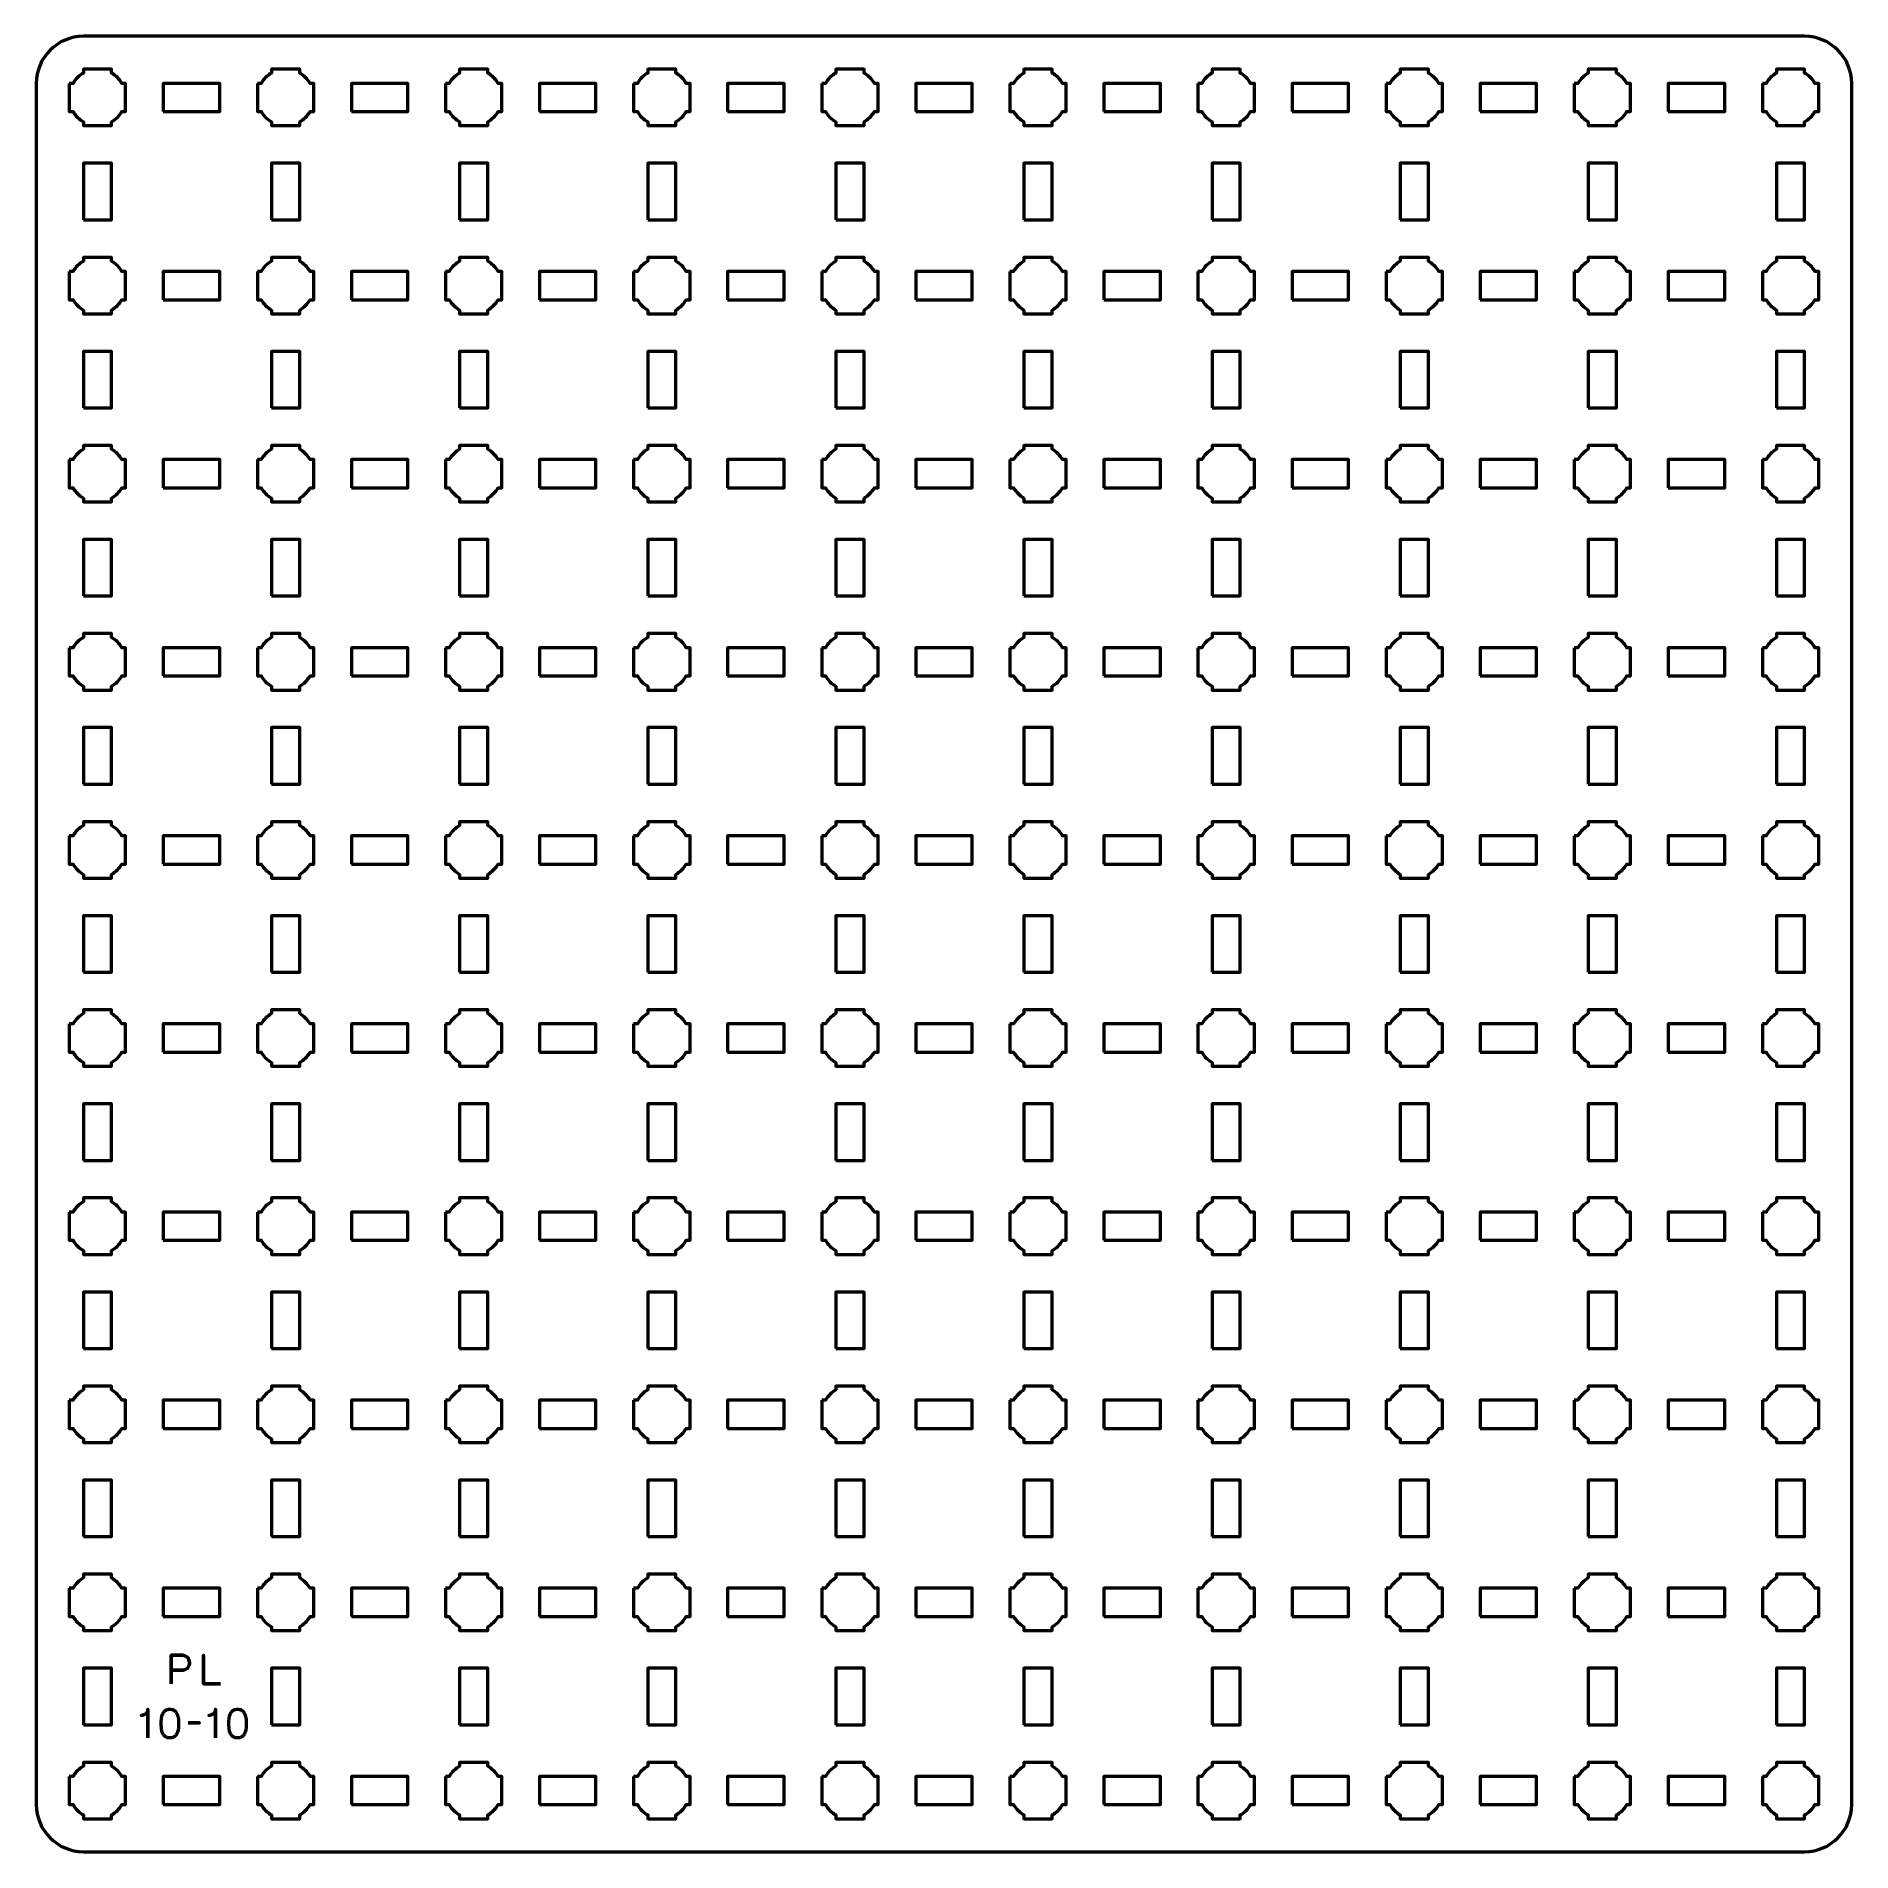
# Model space of a CAD drawing. Header units: centimetres. Extents: x -20.1 to -0.8, y -24.5 to -5.2.
import ezdxf

# ---------------------------------------------------------------- set-up
doc = ezdxf.new("R2010")
doc.units = ezdxf.units.CM
doc.header["$MEASUREMENT"] = 0
doc.layers.add('Layer 1', color=7, linetype='Continuous')

msp = doc.modelspace()

# ---------------------------------------------------------------- linework, layer by layer
at = {"layer": 'Layer 1', "lineweight": 53}
for points in [[(-18.8, -6), (-18.2, -6), (-18.2, -5.7), (-18.8, -5.7), (-18.8, -6)], [(-16.8, -6), (-16.2, -6), (-16.2, -5.7), (-16.8, -5.7), (-16.8, -6)], [(-14.8, -6), (-14.2, -6), (-14.2, -5.7), (-14.8, -5.7), (-14.8, -6)], [(-12.8, -6), (-12.2, -6), (-12.2, -5.7), (-12.8, -5.7), (-12.8, -6)], [(-10.8, -6), (-10.2, -6), (-10.2, -5.7), (-10.8, -5.7), (-10.8, -6)], [(-8.8, -6), (-8.2, -6), (-8.2, -5.7), (-8.8, -5.7), (-8.8, -6)], [(-6.8, -6), (-6.2, -6), (-6.2, -5.7), (-6.8, -5.7), (-6.8, -6)], [(-4.8, -6), (-4.2, -6), (-4.2, -5.7), (-4.8, -5.7), (-4.8, -6)], [(-2.8, -6), (-2.2, -6), (-2.2, -5.7), (-2.8, -5.7), (-2.8, -6)], [(-19.65, -7.15), (-19.35, -7.15), (-19.35, -6.55), (-19.65, -6.55), (-19.65, -7.15)], [(-17.65, -7.15), (-17.35, -7.15), (-17.35, -6.55), (-17.65, -6.55), (-17.65, -7.15)], [(-15.65, -7.15), (-15.35, -7.15), (-15.35, -6.55), (-15.65, -6.55), (-15.65, -7.15)], [(-13.65, -7.15), (-13.35, -7.15), (-13.35, -6.55), (-13.65, -6.55), (-13.65, -7.15)], [(-11.65, -7.15), (-11.35, -7.15), (-11.35, -6.55), (-11.65, -6.55), (-11.65, -7.15)], [(-9.65, -7.15), (-9.35, -7.15), (-9.35, -6.55), (-9.65, -6.55), (-9.65, -7.15)], [(-7.65, -7.15), (-7.35, -7.15), (-7.35, -6.55), (-7.65, -6.55), (-7.65, -7.15)], [(-5.65, -7.15), (-5.35, -7.15), (-5.35, -6.55), (-5.65, -6.55), (-5.65, -7.15)], [(-3.65, -7.15), (-3.35, -7.15), (-3.35, -6.55), (-3.65, -6.55), (-3.65, -7.15)], [(-1.65, -7.15), (-1.35, -7.15), (-1.35, -6.55), (-1.65, -6.55), (-1.65, -7.15)], [(-18.8, -8), (-18.2, -8), (-18.2, -7.7), (-18.8, -7.7), (-18.8, -8)], [(-16.8, -8), (-16.2, -8), (-16.2, -7.7), (-16.8, -7.7), (-16.8, -8)], [(-14.8, -8), (-14.2, -8), (-14.2, -7.7), (-14.8, -7.7), (-14.8, -8)], [(-12.8, -8), (-12.2, -8), (-12.2, -7.7), (-12.8, -7.7), (-12.8, -8)], [(-10.8, -8), (-10.2, -8), (-10.2, -7.7), (-10.8, -7.7), (-10.8, -8)], [(-8.8, -8), (-8.2, -8), (-8.2, -7.7), (-8.8, -7.7), (-8.8, -8)], [(-6.8, -8), (-6.2, -8), (-6.2, -7.7), (-6.8, -7.7), (-6.8, -8)], [(-4.8, -8), (-4.2, -8), (-4.2, -7.7), (-4.8, -7.7), (-4.8, -8)], [(-2.8, -8), (-2.2, -8), (-2.2, -7.7), (-2.8, -7.7), (-2.8, -8)], [(-19.65, -9.15), (-19.35, -9.15), (-19.35, -8.55), (-19.65, -8.55), (-19.65, -9.15)], [(-17.65, -9.15), (-17.35, -9.15), (-17.35, -8.55), (-17.65, -8.55), (-17.65, -9.15)], [(-15.65, -9.15), (-15.35, -9.15), (-15.35, -8.55), (-15.65, -8.55), (-15.65, -9.15)], [(-13.65, -9.15), (-13.35, -9.15), (-13.35, -8.55), (-13.65, -8.55), (-13.65, -9.15)], [(-11.65, -9.15), (-11.35, -9.15), (-11.35, -8.55), (-11.65, -8.55), (-11.65, -9.15)], [(-9.65, -9.15), (-9.35, -9.15), (-9.35, -8.55), (-9.65, -8.55), (-9.65, -9.15)], [(-7.65, -9.15), (-7.35, -9.15), (-7.35, -8.55), (-7.65, -8.55), (-7.65, -9.15)], [(-5.65, -9.15), (-5.35, -9.15), (-5.35, -8.55), (-5.65, -8.55), (-5.65, -9.15)], [(-3.65, -9.15), (-3.35, -9.15), (-3.35, -8.55), (-3.65, -8.55), (-3.65, -9.15)], [(-1.65, -9.15), (-1.35, -9.15), (-1.35, -8.55), (-1.65, -8.55), (-1.65, -9.15)], [(-18.8, -10), (-18.2, -10), (-18.2, -9.7), (-18.8, -9.7), (-18.8, -10)], [(-16.8, -10), (-16.2, -10), (-16.2, -9.7), (-16.8, -9.7), (-16.8, -10)], [(-14.8, -10), (-14.2, -10), (-14.2, -9.7), (-14.8, -9.7), (-14.8, -10)], [(-12.8, -10), (-12.2, -10), (-12.2, -9.7), (-12.8, -9.7), (-12.8, -10)], [(-10.8, -10), (-10.2, -10), (-10.2, -9.7), (-10.8, -9.7), (-10.8, -10)], [(-8.8, -10), (-8.2, -10), (-8.2, -9.7), (-8.8, -9.7), (-8.8, -10)], [(-6.8, -10), (-6.2, -10), (-6.2, -9.7), (-6.8, -9.7), (-6.8, -10)], [(-4.8, -10), (-4.2, -10), (-4.2, -9.7), (-4.8, -9.7), (-4.8, -10)], [(-2.8, -10), (-2.2, -10), (-2.2, -9.7), (-2.8, -9.7), (-2.8, -10)], [(-19.65, -11.15), (-19.35, -11.15), (-19.35, -10.55), (-19.65, -10.55), (-19.65, -11.15)], [(-17.65, -11.15), (-17.35, -11.15), (-17.35, -10.55), (-17.65, -10.55), (-17.65, -11.15)], [(-15.65, -11.15), (-15.35, -11.15), (-15.35, -10.55), (-15.65, -10.55), (-15.65, -11.15)], [(-13.65, -11.15), (-13.35, -11.15), (-13.35, -10.55), (-13.65, -10.55), (-13.65, -11.15)], [(-11.65, -11.15), (-11.35, -11.15), (-11.35, -10.55), (-11.65, -10.55), (-11.65, -11.15)], [(-9.65, -11.15), (-9.35, -11.15), (-9.35, -10.55), (-9.65, -10.55), (-9.65, -11.15)], [(-7.65, -11.15), (-7.35, -11.15), (-7.35, -10.55), (-7.65, -10.55), (-7.65, -11.15)], [(-5.65, -11.15), (-5.35, -11.15), (-5.35, -10.55), (-5.65, -10.55), (-5.65, -11.15)], [(-3.65, -11.15), (-3.35, -11.15), (-3.35, -10.55), (-3.65, -10.55), (-3.65, -11.15)], [(-1.65, -11.15), (-1.35, -11.15), (-1.35, -10.55), (-1.65, -10.55), (-1.65, -11.15)], [(-18.8, -12), (-18.2, -12), (-18.2, -11.7), (-18.8, -11.7), (-18.8, -12)], [(-16.8, -12), (-16.2, -12), (-16.2, -11.7), (-16.8, -11.7), (-16.8, -12)], [(-14.8, -12), (-14.2, -12), (-14.2, -11.7), (-14.8, -11.7), (-14.8, -12)], [(-12.8, -12), (-12.2, -12), (-12.2, -11.7), (-12.8, -11.7), (-12.8, -12)], [(-10.8, -12), (-10.2, -12), (-10.2, -11.7), (-10.8, -11.7), (-10.8, -12)], [(-8.8, -12), (-8.2, -12), (-8.2, -11.7), (-8.8, -11.7), (-8.8, -12)], [(-6.8, -12), (-6.2, -12), (-6.2, -11.7), (-6.8, -11.7), (-6.8, -12)], [(-4.8, -12), (-4.2, -12), (-4.2, -11.7), (-4.8, -11.7), (-4.8, -12)], [(-2.8, -12), (-2.2, -12), (-2.2, -11.7), (-2.8, -11.7), (-2.8, -12)], [(-19.65, -13.15), (-19.35, -13.15), (-19.35, -12.55), (-19.65, -12.55), (-19.65, -13.15)], [(-17.65, -13.15), (-17.35, -13.15), (-17.35, -12.55), (-17.65, -12.55), (-17.65, -13.15)], [(-15.65, -13.15), (-15.35, -13.15), (-15.35, -12.55), (-15.65, -12.55), (-15.65, -13.15)], [(-13.65, -13.15), (-13.35, -13.15), (-13.35, -12.55), (-13.65, -12.55), (-13.65, -13.15)], [(-11.65, -13.15), (-11.35, -13.15), (-11.35, -12.55), (-11.65, -12.55), (-11.65, -13.15)], [(-9.65, -13.15), (-9.35, -13.15), (-9.35, -12.55), (-9.65, -12.55), (-9.65, -13.15)], [(-7.65, -13.15), (-7.35, -13.15), (-7.35, -12.55), (-7.65, -12.55), (-7.65, -13.15)], [(-5.65, -13.15), (-5.35, -13.15), (-5.35, -12.55), (-5.65, -12.55), (-5.65, -13.15)], [(-3.65, -13.15), (-3.35, -13.15), (-3.35, -12.55), (-3.65, -12.55), (-3.65, -13.15)], [(-1.65, -13.15), (-1.35, -13.15), (-1.35, -12.55), (-1.65, -12.55), (-1.65, -13.15)], [(-18.8, -14), (-18.2, -14), (-18.2, -13.7), (-18.8, -13.7), (-18.8, -14)], [(-16.8, -14), (-16.2, -14), (-16.2, -13.7), (-16.8, -13.7), (-16.8, -14)], [(-14.8, -14), (-14.2, -14), (-14.2, -13.7), (-14.8, -13.7), (-14.8, -14)], [(-12.8, -14), (-12.2, -14), (-12.2, -13.7), (-12.8, -13.7), (-12.8, -14)], [(-10.8, -14), (-10.2, -14), (-10.2, -13.7), (-10.8, -13.7), (-10.8, -14)], [(-8.8, -14), (-8.2, -14), (-8.2, -13.7), (-8.8, -13.7), (-8.8, -14)], [(-6.8, -14), (-6.2, -14), (-6.2, -13.7), (-6.8, -13.7), (-6.8, -14)], [(-4.8, -14), (-4.2, -14), (-4.2, -13.7), (-4.8, -13.7), (-4.8, -14)], [(-2.8, -14), (-2.2, -14), (-2.2, -13.7), (-2.8, -13.7), (-2.8, -14)], [(-19.65, -15.15), (-19.35, -15.15), (-19.35, -14.55), (-19.65, -14.55), (-19.65, -15.15)], [(-17.65, -15.15), (-17.35, -15.15), (-17.35, -14.55), (-17.65, -14.55), (-17.65, -15.15)], [(-15.65, -15.15), (-15.35, -15.15), (-15.35, -14.55), (-15.65, -14.55), (-15.65, -15.15)], [(-13.65, -15.15), (-13.35, -15.15), (-13.35, -14.55), (-13.65, -14.55), (-13.65, -15.15)], [(-11.65, -15.15), (-11.35, -15.15), (-11.35, -14.55), (-11.65, -14.55), (-11.65, -15.15)], [(-9.65, -15.15), (-9.35, -15.15), (-9.35, -14.55), (-9.65, -14.55), (-9.65, -15.15)], [(-7.65, -15.15), (-7.35, -15.15), (-7.35, -14.55), (-7.65, -14.55), (-7.65, -15.15)], [(-5.65, -15.15), (-5.35, -15.15), (-5.35, -14.55), (-5.65, -14.55), (-5.65, -15.15)], [(-3.65, -15.15), (-3.35, -15.15), (-3.35, -14.55), (-3.65, -14.55), (-3.65, -15.15)], [(-1.65, -15.15), (-1.35, -15.15), (-1.35, -14.55), (-1.65, -14.55), (-1.65, -15.15)], [(-18.8, -16), (-18.2, -16), (-18.2, -15.7), (-18.8, -15.7), (-18.8, -16)], [(-16.8, -16), (-16.2, -16), (-16.2, -15.7), (-16.8, -15.7), (-16.8, -16)], [(-14.8, -16), (-14.2, -16), (-14.2, -15.7), (-14.8, -15.7), (-14.8, -16)], [(-12.8, -16), (-12.2, -16), (-12.2, -15.7), (-12.8, -15.7), (-12.8, -16)], [(-10.8, -16), (-10.2, -16), (-10.2, -15.7), (-10.8, -15.7), (-10.8, -16)], [(-8.8, -16), (-8.2, -16), (-8.2, -15.7), (-8.8, -15.7), (-8.8, -16)], [(-6.8, -16), (-6.2, -16), (-6.2, -15.7), (-6.8, -15.7), (-6.8, -16)], [(-4.8, -16), (-4.2, -16), (-4.2, -15.7), (-4.8, -15.7), (-4.8, -16)], [(-2.8, -16), (-2.2, -16), (-2.2, -15.7), (-2.8, -15.7), (-2.8, -16)], [(-19.65, -17.15), (-19.35, -17.15), (-19.35, -16.55), (-19.65, -16.55), (-19.65, -17.15)], [(-17.65, -17.15), (-17.35, -17.15), (-17.35, -16.55), (-17.65, -16.55), (-17.65, -17.15)], [(-15.65, -17.15), (-15.35, -17.15), (-15.35, -16.55), (-15.65, -16.55), (-15.65, -17.15)], [(-13.65, -17.15), (-13.35, -17.15), (-13.35, -16.55), (-13.65, -16.55), (-13.65, -17.15)], [(-11.65, -17.15), (-11.35, -17.15), (-11.35, -16.55), (-11.65, -16.55), (-11.65, -17.15)], [(-9.65, -17.15), (-9.35, -17.15), (-9.35, -16.55), (-9.65, -16.55), (-9.65, -17.15)], [(-7.65, -17.15), (-7.35, -17.15), (-7.35, -16.55), (-7.65, -16.55), (-7.65, -17.15)], [(-5.65, -17.15), (-5.35, -17.15), (-5.35, -16.55), (-5.65, -16.55), (-5.65, -17.15)], [(-3.65, -17.15), (-3.35, -17.15), (-3.35, -16.55), (-3.65, -16.55), (-3.65, -17.15)], [(-1.65, -17.15), (-1.35, -17.15), (-1.35, -16.55), (-1.65, -16.55), (-1.65, -17.15)], [(-18.8, -18), (-18.2, -18), (-18.2, -17.7), (-18.8, -17.7), (-18.8, -18)], [(-16.8, -18), (-16.2, -18), (-16.2, -17.7), (-16.8, -17.7), (-16.8, -18)], [(-14.8, -18), (-14.2, -18), (-14.2, -17.7), (-14.8, -17.7), (-14.8, -18)], [(-12.8, -18), (-12.2, -18), (-12.2, -17.7), (-12.8, -17.7), (-12.8, -18)], [(-10.8, -18), (-10.2, -18), (-10.2, -17.7), (-10.8, -17.7), (-10.8, -18)], [(-8.8, -18), (-8.2, -18), (-8.2, -17.7), (-8.8, -17.7), (-8.8, -18)], [(-6.8, -18), (-6.2, -18), (-6.2, -17.7), (-6.8, -17.7), (-6.8, -18)], [(-4.8, -18), (-4.2, -18), (-4.2, -17.7), (-4.8, -17.7), (-4.8, -18)], [(-2.8, -18), (-2.2, -18), (-2.2, -17.7), (-2.8, -17.7), (-2.8, -18)], [(-19.65, -19.15), (-19.35, -19.15), (-19.35, -18.55), (-19.65, -18.55), (-19.65, -19.15)], [(-17.65, -19.15), (-17.35, -19.15), (-17.35, -18.55), (-17.65, -18.55), (-17.65, -19.15)], [(-15.65, -19.15), (-15.35, -19.15), (-15.35, -18.55), (-15.65, -18.55), (-15.65, -19.15)], [(-13.65, -19.15), (-13.35, -19.15), (-13.35, -18.55), (-13.65, -18.55), (-13.65, -19.15)], [(-11.65, -19.15), (-11.35, -19.15), (-11.35, -18.55), (-11.65, -18.55), (-11.65, -19.15)], [(-9.65, -19.15), (-9.35, -19.15), (-9.35, -18.55), (-9.65, -18.55), (-9.65, -19.15)], [(-7.65, -19.15), (-7.35, -19.15), (-7.35, -18.55), (-7.65, -18.55), (-7.65, -19.15)], [(-5.65, -19.15), (-5.35, -19.15), (-5.35, -18.55), (-5.65, -18.55), (-5.65, -19.15)], [(-3.65, -19.15), (-3.35, -19.15), (-3.35, -18.55), (-3.65, -18.55), (-3.65, -19.15)], [(-1.65, -19.15), (-1.35, -19.15), (-1.35, -18.55), (-1.65, -18.55), (-1.65, -19.15)], [(-18.8, -20), (-18.2, -20), (-18.2, -19.7), (-18.8, -19.7), (-18.8, -20)], [(-16.8, -20), (-16.2, -20), (-16.2, -19.7), (-16.8, -19.7), (-16.8, -20)], [(-14.8, -20), (-14.2, -20), (-14.2, -19.7), (-14.8, -19.7), (-14.8, -20)], [(-12.8, -20), (-12.2, -20), (-12.2, -19.7), (-12.8, -19.7), (-12.8, -20)], [(-10.8, -20), (-10.2, -20), (-10.2, -19.7), (-10.8, -19.7), (-10.8, -20)], [(-8.8, -20), (-8.2, -20), (-8.2, -19.7), (-8.8, -19.7), (-8.8, -20)], [(-6.8, -20), (-6.2, -20), (-6.2, -19.7), (-6.8, -19.7), (-6.8, -20)], [(-4.8, -20), (-4.2, -20), (-4.2, -19.7), (-4.8, -19.7), (-4.8, -20)], [(-2.8, -20), (-2.2, -20), (-2.2, -19.7), (-2.8, -19.7), (-2.8, -20)], [(-19.65, -21.15), (-19.35, -21.15), (-19.35, -20.55), (-19.65, -20.55), (-19.65, -21.15)], [(-17.65, -21.15), (-17.35, -21.15), (-17.35, -20.55), (-17.65, -20.55), (-17.65, -21.15)], [(-15.65, -21.15), (-15.35, -21.15), (-15.35, -20.55), (-15.65, -20.55), (-15.65, -21.15)], [(-13.65, -21.15), (-13.35, -21.15), (-13.35, -20.55), (-13.65, -20.55), (-13.65, -21.15)], [(-11.65, -21.15), (-11.35, -21.15), (-11.35, -20.55), (-11.65, -20.55), (-11.65, -21.15)], [(-9.65, -21.15), (-9.35, -21.15), (-9.35, -20.55), (-9.65, -20.55), (-9.65, -21.15)], [(-7.65, -21.15), (-7.35, -21.15), (-7.35, -20.55), (-7.65, -20.55), (-7.65, -21.15)], [(-5.65, -21.15), (-5.35, -21.15), (-5.35, -20.55), (-5.65, -20.55), (-5.65, -21.15)], [(-3.65, -21.15), (-3.35, -21.15), (-3.35, -20.55), (-3.65, -20.55), (-3.65, -21.15)], [(-1.65, -21.15), (-1.35, -21.15), (-1.35, -20.55), (-1.65, -20.55), (-1.65, -21.15)], [(-18.8, -22), (-18.2, -22), (-18.2, -21.7), (-18.8, -21.7), (-18.8, -22)], [(-16.8, -22), (-16.2, -22), (-16.2, -21.7), (-16.8, -21.7), (-16.8, -22)], [(-14.8, -22), (-14.2, -22), (-14.2, -21.7), (-14.8, -21.7), (-14.8, -22)], [(-12.8, -22), (-12.2, -22), (-12.2, -21.7), (-12.8, -21.7), (-12.8, -22)], [(-10.8, -22), (-10.2, -22), (-10.2, -21.7), (-10.8, -21.7), (-10.8, -22)], [(-8.8, -22), (-8.2, -22), (-8.2, -21.7), (-8.8, -21.7), (-8.8, -22)], [(-6.8, -22), (-6.2, -22), (-6.2, -21.7), (-6.8, -21.7), (-6.8, -22)], [(-4.8, -22), (-4.2, -22), (-4.2, -21.7), (-4.8, -21.7), (-4.8, -22)], [(-2.8, -22), (-2.2, -22), (-2.2, -21.7), (-2.8, -21.7), (-2.8, -22)], [(-19.65, -23.15), (-19.35, -23.15), (-19.35, -22.55), (-19.65, -22.55), (-19.65, -23.15)], [(-17.65, -23.15), (-17.35, -23.15), (-17.35, -22.55), (-17.65, -22.55), (-17.65, -23.15)], [(-15.65, -23.15), (-15.35, -23.15), (-15.35, -22.55), (-15.65, -22.55), (-15.65, -23.15)], [(-13.65, -23.15), (-13.35, -23.15), (-13.35, -22.55), (-13.65, -22.55), (-13.65, -23.15)], [(-11.65, -23.15), (-11.35, -23.15), (-11.35, -22.55), (-11.65, -22.55), (-11.65, -23.15)], [(-9.65, -23.15), (-9.35, -23.15), (-9.35, -22.55), (-9.65, -22.55), (-9.65, -23.15)], [(-7.65, -23.15), (-7.35, -23.15), (-7.35, -22.55), (-7.65, -22.55), (-7.65, -23.15)], [(-5.65, -23.15), (-5.35, -23.15), (-5.35, -22.55), (-5.65, -22.55), (-5.65, -23.15)], [(-3.65, -23.15), (-3.35, -23.15), (-3.35, -22.55), (-3.65, -22.55), (-3.65, -23.15)], [(-1.65, -23.15), (-1.35, -23.15), (-1.35, -22.55), (-1.65, -22.55), (-1.65, -23.15)], [(-18.8, -24), (-18.2, -24), (-18.2, -23.7), (-18.8, -23.7), (-18.8, -24)], [(-16.8, -24), (-16.2, -24), (-16.2, -23.7), (-16.8, -23.7), (-16.8, -24)], [(-14.8, -24), (-14.2, -24), (-14.2, -23.7), (-14.8, -23.7), (-14.8, -24)], [(-12.8, -24), (-12.2, -24), (-12.2, -23.7), (-12.8, -23.7), (-12.8, -24)], [(-10.8, -24), (-10.2, -24), (-10.2, -23.7), (-10.8, -23.7), (-10.8, -24)], [(-8.8, -24), (-8.2, -24), (-8.2, -23.7), (-8.8, -23.7), (-8.8, -24)], [(-6.8, -24), (-6.2, -24), (-6.2, -23.7), (-6.8, -23.7), (-6.8, -24)], [(-4.8, -24), (-4.2, -24), (-4.2, -23.7), (-4.8, -23.7), (-4.8, -24)], [(-2.8, -24), (-2.2, -24), (-2.2, -23.7), (-2.8, -23.7), (-2.8, -24)]]:
    msp.add_lwpolyline(points, close=True, dxfattribs=at)
for points, knots in [([(-20.15, -24), (-20.15, -24), (-20.15, -5.7), (-20.15, -5.7), (-20.15, -5.7), (-20.15, -5.42391), (-19.92609, -5.2), (-19.65, -5.2), (-19.65, -5.2), (-19.65, -5.2), (-1.35, -5.2), (-1.35, -5.2), (-1.35, -5.2), (-1.07391, -5.2), (-0.85, -5.42391), (-0.85, -5.7), (-0.85, -5.7), (-0.85, -5.7), (-0.85, -24), (-0.85, -24), (-0.85, -24), (-0.85, -24.27609), (-1.07391, -24.5), (-1.35, -24.5), (-1.35, -24.5), (-1.35, -24.5), (-19.65, -24.5), (-19.65, -24.5), (-19.65, -24.5), (-19.92609, -24.5), (-20.15, -24.27609), (-20.15, -24)], [0, 0, 0, 0, 0.125, 0.125, 0.125, 0.125, 0.25, 0.25, 0.25, 0.25, 0.375, 0.375, 0.375, 0.375, 0.5, 0.5, 0.5, 0.5, 0.625, 0.625, 0.625, 0.625, 0.75, 0.75, 0.75, 0.75, 0.875, 0.875, 0.875, 0.875, 1, 1, 1, 1]), ([(-19.8, -5.7), (-19.8, -5.7), (-19.75985, -5.7), (-19.75985, -5.7), (-19.75985, -5.7), (-19.7335, -5.65447), (-19.69553, -5.6165), (-19.65, -5.59015), (-19.65, -5.59015), (-19.65, -5.59015), (-19.65, -5.55), (-19.65, -5.55), (-19.65, -5.55), (-19.65, -5.55), (-19.5, -5.55), (-19.5, -5.55), (-19.5, -5.55), (-19.5, -5.55), (-19.35, -5.55), (-19.35, -5.55), (-19.35, -5.55), (-19.35, -5.55), (-19.35, -5.59015), (-19.35, -5.59015), (-19.35, -5.59015), (-19.30447, -5.6165), (-19.2665, -5.65447), (-19.24015, -5.7), (-19.24015, -5.7), (-19.24015, -5.7), (-19.2, -5.7), (-19.2, -5.7), (-19.2, -5.7), (-19.2, -5.7), (-19.2, -5.85), (-19.2, -5.85), (-19.2, -5.85), (-19.2, -5.85), (-19.2, -6), (-19.2, -6), (-19.2, -6), (-19.2, -6), (-19.24015, -6), (-19.24015, -6), (-19.24015, -6), (-19.2665, -6.04553), (-19.30447, -6.0835), (-19.35, -6.10985), (-19.35, -6.10985), (-19.35, -6.10985), (-19.35, -6.15), (-19.35, -6.15), (-19.35, -6.15), (-19.35, -6.15), (-19.5, -6.15), (-19.5, -6.15), (-19.5, -6.15), (-19.5, -6.15), (-19.65, -6.15), (-19.65, -6.15), (-19.65, -6.15), (-19.65, -6.15), (-19.65, -6.10985), (-19.65, -6.10985), (-19.65, -6.10985), (-19.69553, -6.0835), (-19.7335, -6.04553), (-19.75985, -6), (-19.75985, -6), (-19.75985, -6), (-19.8, -6), (-19.8, -6), (-19.8, -6), (-19.8, -6), (-19.8, -5.85), (-19.8, -5.85), (-19.8, -5.85), (-19.8, -5.85), (-19.8, -5.7), (-19.8, -5.7)], [0, 0, 0, 0, 0.05, 0.05, 0.05, 0.05, 0.1, 0.1, 0.1, 0.1, 0.15, 0.15, 0.15, 0.15, 0.2, 0.2, 0.2, 0.2, 0.25, 0.25, 0.25, 0.25, 0.3, 0.3, 0.3, 0.3, 0.35, 0.35, 0.35, 0.35, 0.4, 0.4, 0.4, 0.4, 0.45, 0.45, 0.45, 0.45, 0.5, 0.5, 0.5, 0.5, 0.55, 0.55, 0.55, 0.55, 0.6, 0.6, 0.6, 0.6, 0.65, 0.65, 0.65, 0.65, 0.7, 0.7, 0.7, 0.7, 0.75, 0.75, 0.75, 0.75, 0.8, 0.8, 0.8, 0.8, 0.85, 0.85, 0.85, 0.85, 0.9, 0.9, 0.9, 0.9, 0.95, 0.95, 0.95, 0.95, 1, 1, 1, 1]), ([(-17.8, -5.7), (-17.8, -5.7), (-17.75985, -5.7), (-17.75985, -5.7), (-17.75985, -5.7), (-17.7335, -5.65447), (-17.69553, -5.6165), (-17.65, -5.59015), (-17.65, -5.59015), (-17.65, -5.59015), (-17.65, -5.55), (-17.65, -5.55), (-17.65, -5.55), (-17.65, -5.55), (-17.5, -5.55), (-17.5, -5.55), (-17.5, -5.55), (-17.5, -5.55), (-17.35, -5.55), (-17.35, -5.55), (-17.35, -5.55), (-17.35, -5.55), (-17.35, -5.59015), (-17.35, -5.59015), (-17.35, -5.59015), (-17.30447, -5.6165), (-17.2665, -5.65447), (-17.24015, -5.7), (-17.24015, -5.7), (-17.24015, -5.7), (-17.2, -5.7), (-17.2, -5.7), (-17.2, -5.7), (-17.2, -5.7), (-17.2, -5.85), (-17.2, -5.85), (-17.2, -5.85), (-17.2, -5.85), (-17.2, -6), (-17.2, -6), (-17.2, -6), (-17.2, -6), (-17.24015, -6), (-17.24015, -6), (-17.24015, -6), (-17.2665, -6.04553), (-17.30447, -6.0835), (-17.35, -6.10985), (-17.35, -6.10985), (-17.35, -6.10985), (-17.35, -6.15), (-17.35, -6.15), (-17.35, -6.15), (-17.35, -6.15), (-17.5, -6.15), (-17.5, -6.15), (-17.5, -6.15), (-17.5, -6.15), (-17.65, -6.15), (-17.65, -6.15), (-17.65, -6.15), (-17.65, -6.15), (-17.65, -6.10985), (-17.65, -6.10985), (-17.65, -6.10985), (-17.69553, -6.0835), (-17.7335, -6.04553), (-17.75985, -6), (-17.75985, -6), (-17.75985, -6), (-17.8, -6), (-17.8, -6), (-17.8, -6), (-17.8, -6), (-17.8, -5.85), (-17.8, -5.85), (-17.8, -5.85), (-17.8, -5.85), (-17.8, -5.7), (-17.8, -5.7)], [0, 0, 0, 0, 0.05, 0.05, 0.05, 0.05, 0.1, 0.1, 0.1, 0.1, 0.15, 0.15, 0.15, 0.15, 0.2, 0.2, 0.2, 0.2, 0.25, 0.25, 0.25, 0.25, 0.3, 0.3, 0.3, 0.3, 0.35, 0.35, 0.35, 0.35, 0.4, 0.4, 0.4, 0.4, 0.45, 0.45, 0.45, 0.45, 0.5, 0.5, 0.5, 0.5, 0.55, 0.55, 0.55, 0.55, 0.6, 0.6, 0.6, 0.6, 0.65, 0.65, 0.65, 0.65, 0.7, 0.7, 0.7, 0.7, 0.75, 0.75, 0.75, 0.75, 0.8, 0.8, 0.8, 0.8, 0.85, 0.85, 0.85, 0.85, 0.9, 0.9, 0.9, 0.9, 0.95, 0.95, 0.95, 0.95, 1, 1, 1, 1]), ([(-15.8, -5.7), (-15.8, -5.7), (-15.75985, -5.7), (-15.75985, -5.7), (-15.75985, -5.7), (-15.7335, -5.65447), (-15.69553, -5.6165), (-15.65, -5.59015), (-15.65, -5.59015), (-15.65, -5.59015), (-15.65, -5.55), (-15.65, -5.55), (-15.65, -5.55), (-15.65, -5.55), (-15.5, -5.55), (-15.5, -5.55), (-15.5, -5.55), (-15.5, -5.55), (-15.35, -5.55), (-15.35, -5.55), (-15.35, -5.55), (-15.35, -5.55), (-15.35, -5.59015), (-15.35, -5.59015), (-15.35, -5.59015), (-15.30447, -5.6165), (-15.2665, -5.65447), (-15.24015, -5.7), (-15.24015, -5.7), (-15.24015, -5.7), (-15.2, -5.7), (-15.2, -5.7), (-15.2, -5.7), (-15.2, -5.7), (-15.2, -5.85), (-15.2, -5.85), (-15.2, -5.85), (-15.2, -5.85), (-15.2, -6), (-15.2, -6), (-15.2, -6), (-15.2, -6), (-15.24015, -6), (-15.24015, -6), (-15.24015, -6), (-15.2665, -6.04553), (-15.30447, -6.0835), (-15.35, -6.10985), (-15.35, -6.10985), (-15.35, -6.10985), (-15.35, -6.15), (-15.35, -6.15), (-15.35, -6.15), (-15.35, -6.15), (-15.5, -6.15), (-15.5, -6.15), (-15.5, -6.15), (-15.5, -6.15), (-15.65, -6.15), (-15.65, -6.15), (-15.65, -6.15), (-15.65, -6.15), (-15.65, -6.10985), (-15.65, -6.10985), (-15.65, -6.10985), (-15.69553, -6.0835), (-15.7335, -6.04553), (-15.75985, -6), (-15.75985, -6), (-15.75985, -6), (-15.8, -6), (-15.8, -6), (-15.8, -6), (-15.8, -6), (-15.8, -5.85), (-15.8, -5.85), (-15.8, -5.85), (-15.8, -5.85), (-15.8, -5.7), (-15.8, -5.7)], [0, 0, 0, 0, 0.05, 0.05, 0.05, 0.05, 0.1, 0.1, 0.1, 0.1, 0.15, 0.15, 0.15, 0.15, 0.2, 0.2, 0.2, 0.2, 0.25, 0.25, 0.25, 0.25, 0.3, 0.3, 0.3, 0.3, 0.35, 0.35, 0.35, 0.35, 0.4, 0.4, 0.4, 0.4, 0.45, 0.45, 0.45, 0.45, 0.5, 0.5, 0.5, 0.5, 0.55, 0.55, 0.55, 0.55, 0.6, 0.6, 0.6, 0.6, 0.65, 0.65, 0.65, 0.65, 0.7, 0.7, 0.7, 0.7, 0.75, 0.75, 0.75, 0.75, 0.8, 0.8, 0.8, 0.8, 0.85, 0.85, 0.85, 0.85, 0.9, 0.9, 0.9, 0.9, 0.95, 0.95, 0.95, 0.95, 1, 1, 1, 1]), ([(-13.8, -5.7), (-13.8, -5.7), (-13.75985, -5.7), (-13.75985, -5.7), (-13.75985, -5.7), (-13.7335, -5.65447), (-13.69553, -5.6165), (-13.65, -5.59015), (-13.65, -5.59015), (-13.65, -5.59015), (-13.65, -5.55), (-13.65, -5.55), (-13.65, -5.55), (-13.65, -5.55), (-13.5, -5.55), (-13.5, -5.55), (-13.5, -5.55), (-13.5, -5.55), (-13.35, -5.55), (-13.35, -5.55), (-13.35, -5.55), (-13.35, -5.55), (-13.35, -5.59015), (-13.35, -5.59015), (-13.35, -5.59015), (-13.30447, -5.6165), (-13.2665, -5.65447), (-13.24015, -5.7), (-13.24015, -5.7), (-13.24015, -5.7), (-13.2, -5.7), (-13.2, -5.7), (-13.2, -5.7), (-13.2, -5.7), (-13.2, -5.85), (-13.2, -5.85), (-13.2, -5.85), (-13.2, -5.85), (-13.2, -6), (-13.2, -6), (-13.2, -6), (-13.2, -6), (-13.24015, -6), (-13.24015, -6), (-13.24015, -6), (-13.2665, -6.04553), (-13.30447, -6.0835), (-13.35, -6.10985), (-13.35, -6.10985), (-13.35, -6.10985), (-13.35, -6.15), (-13.35, -6.15), (-13.35, -6.15), (-13.35, -6.15), (-13.5, -6.15), (-13.5, -6.15), (-13.5, -6.15), (-13.5, -6.15), (-13.65, -6.15), (-13.65, -6.15), (-13.65, -6.15), (-13.65, -6.15), (-13.65, -6.10985), (-13.65, -6.10985), (-13.65, -6.10985), (-13.69553, -6.0835), (-13.7335, -6.04553), (-13.75985, -6), (-13.75985, -6), (-13.75985, -6), (-13.8, -6), (-13.8, -6), (-13.8, -6), (-13.8, -6), (-13.8, -5.85), (-13.8, -5.85), (-13.8, -5.85), (-13.8, -5.85), (-13.8, -5.7), (-13.8, -5.7)], [0, 0, 0, 0, 0.05, 0.05, 0.05, 0.05, 0.1, 0.1, 0.1, 0.1, 0.15, 0.15, 0.15, 0.15, 0.2, 0.2, 0.2, 0.2, 0.25, 0.25, 0.25, 0.25, 0.3, 0.3, 0.3, 0.3, 0.35, 0.35, 0.35, 0.35, 0.4, 0.4, 0.4, 0.4, 0.45, 0.45, 0.45, 0.45, 0.5, 0.5, 0.5, 0.5, 0.55, 0.55, 0.55, 0.55, 0.6, 0.6, 0.6, 0.6, 0.65, 0.65, 0.65, 0.65, 0.7, 0.7, 0.7, 0.7, 0.75, 0.75, 0.75, 0.75, 0.8, 0.8, 0.8, 0.8, 0.85, 0.85, 0.85, 0.85, 0.9, 0.9, 0.9, 0.9, 0.95, 0.95, 0.95, 0.95, 1, 1, 1, 1]), ([(-11.8, -5.7), (-11.8, -5.7), (-11.75985, -5.7), (-11.75985, -5.7), (-11.75985, -5.7), (-11.7335, -5.65447), (-11.69553, -5.6165), (-11.65, -5.59015), (-11.65, -5.59015), (-11.65, -5.59015), (-11.65, -5.55), (-11.65, -5.55), (-11.65, -5.55), (-11.65, -5.55), (-11.5, -5.55), (-11.5, -5.55), (-11.5, -5.55), (-11.5, -5.55), (-11.35, -5.55), (-11.35, -5.55), (-11.35, -5.55), (-11.35, -5.55), (-11.35, -5.59015), (-11.35, -5.59015), (-11.35, -5.59015), (-11.30447, -5.6165), (-11.2665, -5.65447), (-11.24015, -5.7), (-11.24015, -5.7), (-11.24015, -5.7), (-11.2, -5.7), (-11.2, -5.7), (-11.2, -5.7), (-11.2, -5.7), (-11.2, -5.85), (-11.2, -5.85), (-11.2, -5.85), (-11.2, -5.85), (-11.2, -6), (-11.2, -6), (-11.2, -6), (-11.2, -6), (-11.24015, -6), (-11.24015, -6), (-11.24015, -6), (-11.2665, -6.04553), (-11.30447, -6.0835), (-11.35, -6.10985), (-11.35, -6.10985), (-11.35, -6.10985), (-11.35, -6.15), (-11.35, -6.15), (-11.35, -6.15), (-11.35, -6.15), (-11.5, -6.15), (-11.5, -6.15), (-11.5, -6.15), (-11.5, -6.15), (-11.65, -6.15), (-11.65, -6.15), (-11.65, -6.15), (-11.65, -6.15), (-11.65, -6.10985), (-11.65, -6.10985), (-11.65, -6.10985), (-11.69553, -6.0835), (-11.7335, -6.04553), (-11.75985, -6), (-11.75985, -6), (-11.75985, -6), (-11.8, -6), (-11.8, -6), (-11.8, -6), (-11.8, -6), (-11.8, -5.85), (-11.8, -5.85), (-11.8, -5.85), (-11.8, -5.85), (-11.8, -5.7), (-11.8, -5.7)], [0, 0, 0, 0, 0.05, 0.05, 0.05, 0.05, 0.1, 0.1, 0.1, 0.1, 0.15, 0.15, 0.15, 0.15, 0.2, 0.2, 0.2, 0.2, 0.25, 0.25, 0.25, 0.25, 0.3, 0.3, 0.3, 0.3, 0.35, 0.35, 0.35, 0.35, 0.4, 0.4, 0.4, 0.4, 0.45, 0.45, 0.45, 0.45, 0.5, 0.5, 0.5, 0.5, 0.55, 0.55, 0.55, 0.55, 0.6, 0.6, 0.6, 0.6, 0.65, 0.65, 0.65, 0.65, 0.7, 0.7, 0.7, 0.7, 0.75, 0.75, 0.75, 0.75, 0.8, 0.8, 0.8, 0.8, 0.85, 0.85, 0.85, 0.85, 0.9, 0.9, 0.9, 0.9, 0.95, 0.95, 0.95, 0.95, 1, 1, 1, 1]), ([(-9.8, -5.7), (-9.8, -5.7), (-9.75985, -5.7), (-9.75985, -5.7), (-9.75985, -5.7), (-9.7335, -5.65447), (-9.69553, -5.6165), (-9.65, -5.59015), (-9.65, -5.59015), (-9.65, -5.59015), (-9.65, -5.55), (-9.65, -5.55), (-9.65, -5.55), (-9.65, -5.55), (-9.5, -5.55), (-9.5, -5.55), (-9.5, -5.55), (-9.5, -5.55), (-9.35, -5.55), (-9.35, -5.55), (-9.35, -5.55), (-9.35, -5.55), (-9.35, -5.59015), (-9.35, -5.59015), (-9.35, -5.59015), (-9.30447, -5.6165), (-9.2665, -5.65447), (-9.24015, -5.7), (-9.24015, -5.7), (-9.24015, -5.7), (-9.2, -5.7), (-9.2, -5.7), (-9.2, -5.7), (-9.2, -5.7), (-9.2, -5.85), (-9.2, -5.85), (-9.2, -5.85), (-9.2, -5.85), (-9.2, -6), (-9.2, -6), (-9.2, -6), (-9.2, -6), (-9.24015, -6), (-9.24015, -6), (-9.24015, -6), (-9.2665, -6.04553), (-9.30447, -6.0835), (-9.35, -6.10985), (-9.35, -6.10985), (-9.35, -6.10985), (-9.35, -6.15), (-9.35, -6.15), (-9.35, -6.15), (-9.35, -6.15), (-9.5, -6.15), (-9.5, -6.15), (-9.5, -6.15), (-9.5, -6.15), (-9.65, -6.15), (-9.65, -6.15), (-9.65, -6.15), (-9.65, -6.15), (-9.65, -6.10985), (-9.65, -6.10985), (-9.65, -6.10985), (-9.69553, -6.0835), (-9.7335, -6.04553), (-9.75985, -6), (-9.75985, -6), (-9.75985, -6), (-9.8, -6), (-9.8, -6), (-9.8, -6), (-9.8, -6), (-9.8, -5.85), (-9.8, -5.85), (-9.8, -5.85), (-9.8, -5.85), (-9.8, -5.7), (-9.8, -5.7)], [0, 0, 0, 0, 0.05, 0.05, 0.05, 0.05, 0.1, 0.1, 0.1, 0.1, 0.15, 0.15, 0.15, 0.15, 0.2, 0.2, 0.2, 0.2, 0.25, 0.25, 0.25, 0.25, 0.3, 0.3, 0.3, 0.3, 0.35, 0.35, 0.35, 0.35, 0.4, 0.4, 0.4, 0.4, 0.45, 0.45, 0.45, 0.45, 0.5, 0.5, 0.5, 0.5, 0.55, 0.55, 0.55, 0.55, 0.6, 0.6, 0.6, 0.6, 0.65, 0.65, 0.65, 0.65, 0.7, 0.7, 0.7, 0.7, 0.75, 0.75, 0.75, 0.75, 0.8, 0.8, 0.8, 0.8, 0.85, 0.85, 0.85, 0.85, 0.9, 0.9, 0.9, 0.9, 0.95, 0.95, 0.95, 0.95, 1, 1, 1, 1]), ([(-7.8, -5.7), (-7.8, -5.7), (-7.75985, -5.7), (-7.75985, -5.7), (-7.75985, -5.7), (-7.7335, -5.65447), (-7.69553, -5.6165), (-7.65, -5.59015), (-7.65, -5.59015), (-7.65, -5.59015), (-7.65, -5.55), (-7.65, -5.55), (-7.65, -5.55), (-7.65, -5.55), (-7.5, -5.55), (-7.5, -5.55), (-7.5, -5.55), (-7.5, -5.55), (-7.35, -5.55), (-7.35, -5.55), (-7.35, -5.55), (-7.35, -5.55), (-7.35, -5.59015), (-7.35, -5.59015), (-7.35, -5.59015), (-7.30447, -5.6165), (-7.2665, -5.65447), (-7.24015, -5.7), (-7.24015, -5.7), (-7.24015, -5.7), (-7.2, -5.7), (-7.2, -5.7), (-7.2, -5.7), (-7.2, -5.7), (-7.2, -5.85), (-7.2, -5.85), (-7.2, -5.85), (-7.2, -5.85), (-7.2, -6), (-7.2, -6), (-7.2, -6), (-7.2, -6), (-7.24015, -6), (-7.24015, -6), (-7.24015, -6), (-7.2665, -6.04553), (-7.30447, -6.0835), (-7.35, -6.10985), (-7.35, -6.10985), (-7.35, -6.10985), (-7.35, -6.15), (-7.35, -6.15), (-7.35, -6.15), (-7.35, -6.15), (-7.5, -6.15), (-7.5, -6.15), (-7.5, -6.15), (-7.5, -6.15), (-7.65, -6.15), (-7.65, -6.15), (-7.65, -6.15), (-7.65, -6.15), (-7.65, -6.10985), (-7.65, -6.10985), (-7.65, -6.10985), (-7.69553, -6.0835), (-7.7335, -6.04553), (-7.75985, -6), (-7.75985, -6), (-7.75985, -6), (-7.8, -6), (-7.8, -6), (-7.8, -6), (-7.8, -6), (-7.8, -5.85), (-7.8, -5.85), (-7.8, -5.85), (-7.8, -5.85), (-7.8, -5.7), (-7.8, -5.7)], [0, 0, 0, 0, 0.05, 0.05, 0.05, 0.05, 0.1, 0.1, 0.1, 0.1, 0.15, 0.15, 0.15, 0.15, 0.2, 0.2, 0.2, 0.2, 0.25, 0.25, 0.25, 0.25, 0.3, 0.3, 0.3, 0.3, 0.35, 0.35, 0.35, 0.35, 0.4, 0.4, 0.4, 0.4, 0.45, 0.45, 0.45, 0.45, 0.5, 0.5, 0.5, 0.5, 0.55, 0.55, 0.55, 0.55, 0.6, 0.6, 0.6, 0.6, 0.65, 0.65, 0.65, 0.65, 0.7, 0.7, 0.7, 0.7, 0.75, 0.75, 0.75, 0.75, 0.8, 0.8, 0.8, 0.8, 0.85, 0.85, 0.85, 0.85, 0.9, 0.9, 0.9, 0.9, 0.95, 0.95, 0.95, 0.95, 1, 1, 1, 1]), ([(-5.8, -5.7), (-5.8, -5.7), (-5.75985, -5.7), (-5.75985, -5.7), (-5.75985, -5.7), (-5.7335, -5.65447), (-5.69553, -5.6165), (-5.65, -5.59015), (-5.65, -5.59015), (-5.65, -5.59015), (-5.65, -5.55), (-5.65, -5.55), (-5.65, -5.55), (-5.65, -5.55), (-5.5, -5.55), (-5.5, -5.55), (-5.5, -5.55), (-5.5, -5.55), (-5.35, -5.55), (-5.35, -5.55), (-5.35, -5.55), (-5.35, -5.55), (-5.35, -5.59015), (-5.35, -5.59015), (-5.35, -5.59015), (-5.30447, -5.6165), (-5.2665, -5.65447), (-5.24015, -5.7), (-5.24015, -5.7), (-5.24015, -5.7), (-5.2, -5.7), (-5.2, -5.7), (-5.2, -5.7), (-5.2, -5.7), (-5.2, -5.85), (-5.2, -5.85), (-5.2, -5.85), (-5.2, -5.85), (-5.2, -6), (-5.2, -6), (-5.2, -6), (-5.2, -6), (-5.24015, -6), (-5.24015, -6), (-5.24015, -6), (-5.2665, -6.04553), (-5.30447, -6.0835), (-5.35, -6.10985), (-5.35, -6.10985), (-5.35, -6.10985), (-5.35, -6.15), (-5.35, -6.15), (-5.35, -6.15), (-5.35, -6.15), (-5.5, -6.15), (-5.5, -6.15), (-5.5, -6.15), (-5.5, -6.15), (-5.65, -6.15), (-5.65, -6.15), (-5.65, -6.15), (-5.65, -6.15), (-5.65, -6.10985), (-5.65, -6.10985), (-5.65, -6.10985), (-5.69553, -6.0835), (-5.7335, -6.04553), (-5.75985, -6), (-5.75985, -6), (-5.75985, -6), (-5.8, -6), (-5.8, -6), (-5.8, -6), (-5.8, -6), (-5.8, -5.85), (-5.8, -5.85), (-5.8, -5.85), (-5.8, -5.85), (-5.8, -5.7), (-5.8, -5.7)], [0, 0, 0, 0, 0.05, 0.05, 0.05, 0.05, 0.1, 0.1, 0.1, 0.1, 0.15, 0.15, 0.15, 0.15, 0.2, 0.2, 0.2, 0.2, 0.25, 0.25, 0.25, 0.25, 0.3, 0.3, 0.3, 0.3, 0.35, 0.35, 0.35, 0.35, 0.4, 0.4, 0.4, 0.4, 0.45, 0.45, 0.45, 0.45, 0.5, 0.5, 0.5, 0.5, 0.55, 0.55, 0.55, 0.55, 0.6, 0.6, 0.6, 0.6, 0.65, 0.65, 0.65, 0.65, 0.7, 0.7, 0.7, 0.7, 0.75, 0.75, 0.75, 0.75, 0.8, 0.8, 0.8, 0.8, 0.85, 0.85, 0.85, 0.85, 0.9, 0.9, 0.9, 0.9, 0.95, 0.95, 0.95, 0.95, 1, 1, 1, 1]), ([(-3.8, -5.7), (-3.8, -5.7), (-3.75985, -5.7), (-3.75985, -5.7), (-3.75985, -5.7), (-3.7335, -5.65447), (-3.69553, -5.6165), (-3.65, -5.59015), (-3.65, -5.59015), (-3.65, -5.59015), (-3.65, -5.55), (-3.65, -5.55), (-3.65, -5.55), (-3.65, -5.55), (-3.5, -5.55), (-3.5, -5.55), (-3.5, -5.55), (-3.5, -5.55), (-3.35, -5.55), (-3.35, -5.55), (-3.35, -5.55), (-3.35, -5.55), (-3.35, -5.59015), (-3.35, -5.59015), (-3.35, -5.59015), (-3.30447, -5.6165), (-3.2665, -5.65447), (-3.24015, -5.7), (-3.24015, -5.7), (-3.24015, -5.7), (-3.2, -5.7), (-3.2, -5.7), (-3.2, -5.7), (-3.2, -5.7), (-3.2, -5.85), (-3.2, -5.85), (-3.2, -5.85), (-3.2, -5.85), (-3.2, -6), (-3.2, -6), (-3.2, -6), (-3.2, -6), (-3.24015, -6), (-3.24015, -6), (-3.24015, -6), (-3.2665, -6.04553), (-3.30447, -6.0835), (-3.35, -6.10985), (-3.35, -6.10985), (-3.35, -6.10985), (-3.35, -6.15), (-3.35, -6.15), (-3.35, -6.15), (-3.35, -6.15), (-3.5, -6.15), (-3.5, -6.15), (-3.5, -6.15), (-3.5, -6.15), (-3.65, -6.15), (-3.65, -6.15), (-3.65, -6.15), (-3.65, -6.15), (-3.65, -6.10985), (-3.65, -6.10985), (-3.65, -6.10985), (-3.69553, -6.0835), (-3.7335, -6.04553), (-3.75985, -6), (-3.75985, -6), (-3.75985, -6), (-3.8, -6), (-3.8, -6), (-3.8, -6), (-3.8, -6), (-3.8, -5.85), (-3.8, -5.85), (-3.8, -5.85), (-3.8, -5.85), (-3.8, -5.7), (-3.8, -5.7)], [0, 0, 0, 0, 0.05, 0.05, 0.05, 0.05, 0.1, 0.1, 0.1, 0.1, 0.15, 0.15, 0.15, 0.15, 0.2, 0.2, 0.2, 0.2, 0.25, 0.25, 0.25, 0.25, 0.3, 0.3, 0.3, 0.3, 0.35, 0.35, 0.35, 0.35, 0.4, 0.4, 0.4, 0.4, 0.45, 0.45, 0.45, 0.45, 0.5, 0.5, 0.5, 0.5, 0.55, 0.55, 0.55, 0.55, 0.6, 0.6, 0.6, 0.6, 0.65, 0.65, 0.65, 0.65, 0.7, 0.7, 0.7, 0.7, 0.75, 0.75, 0.75, 0.75, 0.8, 0.8, 0.8, 0.8, 0.85, 0.85, 0.85, 0.85, 0.9, 0.9, 0.9, 0.9, 0.95, 0.95, 0.95, 0.95, 1, 1, 1, 1]), ([(-1.8, -5.7), (-1.8, -5.7), (-1.75985, -5.7), (-1.75985, -5.7), (-1.75985, -5.7), (-1.7335, -5.65447), (-1.69553, -5.6165), (-1.65, -5.59015), (-1.65, -5.59015), (-1.65, -5.59015), (-1.65, -5.55), (-1.65, -5.55), (-1.65, -5.55), (-1.65, -5.55), (-1.5, -5.55), (-1.5, -5.55), (-1.5, -5.55), (-1.5, -5.55), (-1.35, -5.55), (-1.35, -5.55), (-1.35, -5.55), (-1.35, -5.55), (-1.35, -5.59015), (-1.35, -5.59015), (-1.35, -5.59015), (-1.30447, -5.6165), (-1.2665, -5.65447), (-1.24015, -5.7), (-1.24015, -5.7), (-1.24015, -5.7), (-1.2, -5.7), (-1.2, -5.7), (-1.2, -5.7), (-1.2, -5.7), (-1.2, -5.85), (-1.2, -5.85), (-1.2, -5.85), (-1.2, -5.85), (-1.2, -6), (-1.2, -6), (-1.2, -6), (-1.2, -6), (-1.24015, -6), (-1.24015, -6), (-1.24015, -6), (-1.2665, -6.04553), (-1.30447, -6.0835), (-1.35, -6.10985), (-1.35, -6.10985), (-1.35, -6.10985), (-1.35, -6.15), (-1.35, -6.15), (-1.35, -6.15), (-1.35, -6.15), (-1.5, -6.15), (-1.5, -6.15), (-1.5, -6.15), (-1.5, -6.15), (-1.65, -6.15), (-1.65, -6.15), (-1.65, -6.15), (-1.65, -6.15), (-1.65, -6.10985), (-1.65, -6.10985), (-1.65, -6.10985), (-1.69553, -6.0835), (-1.7335, -6.04553), (-1.75985, -6), (-1.75985, -6), (-1.75985, -6), (-1.8, -6), (-1.8, -6), (-1.8, -6), (-1.8, -6), (-1.8, -5.85), (-1.8, -5.85), (-1.8, -5.85), (-1.8, -5.85), (-1.8, -5.7), (-1.8, -5.7)], [0, 0, 0, 0, 0.05, 0.05, 0.05, 0.05, 0.1, 0.1, 0.1, 0.1, 0.15, 0.15, 0.15, 0.15, 0.2, 0.2, 0.2, 0.2, 0.25, 0.25, 0.25, 0.25, 0.3, 0.3, 0.3, 0.3, 0.35, 0.35, 0.35, 0.35, 0.4, 0.4, 0.4, 0.4, 0.45, 0.45, 0.45, 0.45, 0.5, 0.5, 0.5, 0.5, 0.55, 0.55, 0.55, 0.55, 0.6, 0.6, 0.6, 0.6, 0.65, 0.65, 0.65, 0.65, 0.7, 0.7, 0.7, 0.7, 0.75, 0.75, 0.75, 0.75, 0.8, 0.8, 0.8, 0.8, 0.85, 0.85, 0.85, 0.85, 0.9, 0.9, 0.9, 0.9, 0.95, 0.95, 0.95, 0.95, 1, 1, 1, 1]), ([(-19.8, -7.7), (-19.8, -7.7), (-19.75985, -7.7), (-19.75985, -7.7), (-19.75985, -7.7), (-19.7335, -7.65447), (-19.69553, -7.6165), (-19.65, -7.59015), (-19.65, -7.59015), (-19.65, -7.59015), (-19.65, -7.55), (-19.65, -7.55), (-19.65, -7.55), (-19.65, -7.55), (-19.5, -7.55), (-19.5, -7.55), (-19.5, -7.55), (-19.5, -7.55), (-19.35, -7.55), (-19.35, -7.55), (-19.35, -7.55), (-19.35, -7.55), (-19.35, -7.59015), (-19.35, -7.59015), (-19.35, -7.59015), (-19.30447, -7.6165), (-19.2665, -7.65447), (-19.24015, -7.7), (-19.24015, -7.7), (-19.24015, -7.7), (-19.2, -7.7), (-19.2, -7.7), (-19.2, -7.7), (-19.2, -7.7), (-19.2, -7.85), (-19.2, -7.85), (-19.2, -7.85), (-19.2, -7.85), (-19.2, -8), (-19.2, -8), (-19.2, -8), (-19.2, -8), (-19.24015, -8), (-19.24015, -8), (-19.24015, -8), (-19.2665, -8.04553), (-19.30447, -8.0835), (-19.35, -8.10985), (-19.35, -8.10985), (-19.35, -8.10985), (-19.35, -8.15), (-19.35, -8.15), (-19.35, -8.15), (-19.35, -8.15), (-19.5, -8.15), (-19.5, -8.15), (-19.5, -8.15), (-19.5, -8.15), (-19.65, -8.15), (-19.65, -8.15), (-19.65, -8.15), (-19.65, -8.15), (-19.65, -8.10985), (-19.65, -8.10985), (-19.65, -8.10985), (-19.69553, -8.0835), (-19.7335, -8.04553), (-19.75985, -8), (-19.75985, -8), (-19.75985, -8), (-19.8, -8), (-19.8, -8), (-19.8, -8), (-19.8, -8), (-19.8, -7.85), (-19.8, -7.85), (-19.8, -7.85), (-19.8, -7.85), (-19.8, -7.7), (-19.8, -7.7)], [0, 0, 0, 0, 0.05, 0.05, 0.05, 0.05, 0.1, 0.1, 0.1, 0.1, 0.15, 0.15, 0.15, 0.15, 0.2, 0.2, 0.2, 0.2, 0.25, 0.25, 0.25, 0.25, 0.3, 0.3, 0.3, 0.3, 0.35, 0.35, 0.35, 0.35, 0.4, 0.4, 0.4, 0.4, 0.45, 0.45, 0.45, 0.45, 0.5, 0.5, 0.5, 0.5, 0.55, 0.55, 0.55, 0.55, 0.6, 0.6, 0.6, 0.6, 0.65, 0.65, 0.65, 0.65, 0.7, 0.7, 0.7, 0.7, 0.75, 0.75, 0.75, 0.75, 0.8, 0.8, 0.8, 0.8, 0.85, 0.85, 0.85, 0.85, 0.9, 0.9, 0.9, 0.9, 0.95, 0.95, 0.95, 0.95, 1, 1, 1, 1]), ([(-17.8, -7.7), (-17.8, -7.7), (-17.75985, -7.7), (-17.75985, -7.7), (-17.75985, -7.7), (-17.7335, -7.65447), (-17.69553, -7.6165), (-17.65, -7.59015), (-17.65, -7.59015), (-17.65, -7.59015), (-17.65, -7.55), (-17.65, -7.55), (-17.65, -7.55), (-17.65, -7.55), (-17.5, -7.55), (-17.5, -7.55), (-17.5, -7.55), (-17.5, -7.55), (-17.35, -7.55), (-17.35, -7.55), (-17.35, -7.55), (-17.35, -7.55), (-17.35, -7.59015), (-17.35, -7.59015), (-17.35, -7.59015), (-17.30447, -7.6165), (-17.2665, -7.65447), (-17.24015, -7.7), (-17.24015, -7.7), (-17.24015, -7.7), (-17.2, -7.7), (-17.2, -7.7), (-17.2, -7.7), (-17.2, -7.7), (-17.2, -7.85), (-17.2, -7.85), (-17.2, -7.85), (-17.2, -7.85), (-17.2, -8), (-17.2, -8), (-17.2, -8), (-17.2, -8), (-17.24015, -8), (-17.24015, -8), (-17.24015, -8), (-17.2665, -8.04553), (-17.30447, -8.0835), (-17.35, -8.10985), (-17.35, -8.10985), (-17.35, -8.10985), (-17.35, -8.15), (-17.35, -8.15), (-17.35, -8.15), (-17.35, -8.15), (-17.5, -8.15), (-17.5, -8.15), (-17.5, -8.15), (-17.5, -8.15), (-17.65, -8.15), (-17.65, -8.15), (-17.65, -8.15), (-17.65, -8.15), (-17.65, -8.10985), (-17.65, -8.10985), (-17.65, -8.10985), (-17.69553, -8.0835), (-17.7335, -8.04553), (-17.75985, -8), (-17.75985, -8), (-17.75985, -8), (-17.8, -8), (-17.8, -8), (-17.8, -8), (-17.8, -8), (-17.8, -7.85), (-17.8, -7.85), (-17.8, -7.85), (-17.8, -7.85), (-17.8, -7.7), (-17.8, -7.7)], [0, 0, 0, 0, 0.05, 0.05, 0.05, 0.05, 0.1, 0.1, 0.1, 0.1, 0.15, 0.15, 0.15, 0.15, 0.2, 0.2, 0.2, 0.2, 0.25, 0.25, 0.25, 0.25, 0.3, 0.3, 0.3, 0.3, 0.35, 0.35, 0.35, 0.35, 0.4, 0.4, 0.4, 0.4, 0.45, 0.45, 0.45, 0.45, 0.5, 0.5, 0.5, 0.5, 0.55, 0.55, 0.55, 0.55, 0.6, 0.6, 0.6, 0.6, 0.65, 0.65, 0.65, 0.65, 0.7, 0.7, 0.7, 0.7, 0.75, 0.75, 0.75, 0.75, 0.8, 0.8, 0.8, 0.8, 0.85, 0.85, 0.85, 0.85, 0.9, 0.9, 0.9, 0.9, 0.95, 0.95, 0.95, 0.95, 1, 1, 1, 1]), ([(-15.8, -7.7), (-15.8, -7.7), (-15.75985, -7.7), (-15.75985, -7.7), (-15.75985, -7.7), (-15.7335, -7.65447), (-15.69553, -7.6165), (-15.65, -7.59015), (-15.65, -7.59015), (-15.65, -7.59015), (-15.65, -7.55), (-15.65, -7.55), (-15.65, -7.55), (-15.65, -7.55), (-15.5, -7.55), (-15.5, -7.55), (-15.5, -7.55), (-15.5, -7.55), (-15.35, -7.55), (-15.35, -7.55), (-15.35, -7.55), (-15.35, -7.55), (-15.35, -7.59015), (-15.35, -7.59015), (-15.35, -7.59015), (-15.30447, -7.6165), (-15.2665, -7.65447), (-15.24015, -7.7), (-15.24015, -7.7), (-15.24015, -7.7), (-15.2, -7.7), (-15.2, -7.7), (-15.2, -7.7), (-15.2, -7.7), (-15.2, -7.85), (-15.2, -7.85), (-15.2, -7.85), (-15.2, -7.85), (-15.2, -8), (-15.2, -8), (-15.2, -8), (-15.2, -8), (-15.24015, -8), (-15.24015, -8), (-15.24015, -8), (-15.2665, -8.04553), (-15.30447, -8.0835), (-15.35, -8.10985), (-15.35, -8.10985), (-15.35, -8.10985), (-15.35, -8.15), (-15.35, -8.15), (-15.35, -8.15), (-15.35, -8.15), (-15.5, -8.15), (-15.5, -8.15), (-15.5, -8.15), (-15.5, -8.15), (-15.65, -8.15), (-15.65, -8.15), (-15.65, -8.15), (-15.65, -8.15), (-15.65, -8.10985), (-15.65, -8.10985), (-15.65, -8.10985), (-15.69553, -8.0835), (-15.7335, -8.04553), (-15.75985, -8), (-15.75985, -8), (-15.75985, -8), (-15.8, -8), (-15.8, -8), (-15.8, -8), (-15.8, -8), (-15.8, -7.85), (-15.8, -7.85), (-15.8, -7.85), (-15.8, -7.85), (-15.8, -7.7), (-15.8, -7.7)], [0, 0, 0, 0, 0.05, 0.05, 0.05, 0.05, 0.1, 0.1, 0.1, 0.1, 0.15, 0.15, 0.15, 0.15, 0.2, 0.2, 0.2, 0.2, 0.25, 0.25, 0.25, 0.25, 0.3, 0.3, 0.3, 0.3, 0.35, 0.35, 0.35, 0.35, 0.4, 0.4, 0.4, 0.4, 0.45, 0.45, 0.45, 0.45, 0.5, 0.5, 0.5, 0.5, 0.55, 0.55, 0.55, 0.55, 0.6, 0.6, 0.6, 0.6, 0.65, 0.65, 0.65, 0.65, 0.7, 0.7, 0.7, 0.7, 0.75, 0.75, 0.75, 0.75, 0.8, 0.8, 0.8, 0.8, 0.85, 0.85, 0.85, 0.85, 0.9, 0.9, 0.9, 0.9, 0.95, 0.95, 0.95, 0.95, 1, 1, 1, 1]), ([(-13.8, -7.7), (-13.8, -7.7), (-13.75985, -7.7), (-13.75985, -7.7), (-13.75985, -7.7), (-13.7335, -7.65447), (-13.69553, -7.6165), (-13.65, -7.59015), (-13.65, -7.59015), (-13.65, -7.59015), (-13.65, -7.55), (-13.65, -7.55), (-13.65, -7.55), (-13.65, -7.55), (-13.5, -7.55), (-13.5, -7.55), (-13.5, -7.55), (-13.5, -7.55), (-13.35, -7.55), (-13.35, -7.55), (-13.35, -7.55), (-13.35, -7.55), (-13.35, -7.59015), (-13.35, -7.59015), (-13.35, -7.59015), (-13.30447, -7.6165), (-13.2665, -7.65447), (-13.24015, -7.7), (-13.24015, -7.7), (-13.24015, -7.7), (-13.2, -7.7), (-13.2, -7.7), (-13.2, -7.7), (-13.2, -7.7), (-13.2, -7.85), (-13.2, -7.85), (-13.2, -7.85), (-13.2, -7.85), (-13.2, -8), (-13.2, -8), (-13.2, -8), (-13.2, -8), (-13.24015, -8), (-13.24015, -8), (-13.24015, -8), (-13.2665, -8.04553), (-13.30447, -8.0835), (-13.35, -8.10985), (-13.35, -8.10985), (-13.35, -8.10985), (-13.35, -8.15), (-13.35, -8.15), (-13.35, -8.15), (-13.35, -8.15), (-13.5, -8.15), (-13.5, -8.15), (-13.5, -8.15), (-13.5, -8.15), (-13.65, -8.15), (-13.65, -8.15), (-13.65, -8.15), (-13.65, -8.15), (-13.65, -8.10985), (-13.65, -8.10985), (-13.65, -8.10985), (-13.69553, -8.0835), (-13.7335, -8.04553), (-13.75985, -8), (-13.75985, -8), (-13.75985, -8), (-13.8, -8), (-13.8, -8), (-13.8, -8), (-13.8, -8), (-13.8, -7.85), (-13.8, -7.85), (-13.8, -7.85), (-13.8, -7.85), (-13.8, -7.7), (-13.8, -7.7)], [0, 0, 0, 0, 0.05, 0.05, 0.05, 0.05, 0.1, 0.1, 0.1, 0.1, 0.15, 0.15, 0.15, 0.15, 0.2, 0.2, 0.2, 0.2, 0.25, 0.25, 0.25, 0.25, 0.3, 0.3, 0.3, 0.3, 0.35, 0.35, 0.35, 0.35, 0.4, 0.4, 0.4, 0.4, 0.45, 0.45, 0.45, 0.45, 0.5, 0.5, 0.5, 0.5, 0.55, 0.55, 0.55, 0.55, 0.6, 0.6, 0.6, 0.6, 0.65, 0.65, 0.65, 0.65, 0.7, 0.7, 0.7, 0.7, 0.75, 0.75, 0.75, 0.75, 0.8, 0.8, 0.8, 0.8, 0.85, 0.85, 0.85, 0.85, 0.9, 0.9, 0.9, 0.9, 0.95, 0.95, 0.95, 0.95, 1, 1, 1, 1]), ([(-11.8, -7.7), (-11.8, -7.7), (-11.75985, -7.7), (-11.75985, -7.7), (-11.75985, -7.7), (-11.7335, -7.65447), (-11.69553, -7.6165), (-11.65, -7.59015), (-11.65, -7.59015), (-11.65, -7.59015), (-11.65, -7.55), (-11.65, -7.55), (-11.65, -7.55), (-11.65, -7.55), (-11.5, -7.55), (-11.5, -7.55), (-11.5, -7.55), (-11.5, -7.55), (-11.35, -7.55), (-11.35, -7.55), (-11.35, -7.55), (-11.35, -7.55), (-11.35, -7.59015), (-11.35, -7.59015), (-11.35, -7.59015), (-11.30447, -7.6165), (-11.2665, -7.65447), (-11.24015, -7.7), (-11.24015, -7.7), (-11.24015, -7.7), (-11.2, -7.7), (-11.2, -7.7), (-11.2, -7.7), (-11.2, -7.7), (-11.2, -7.85), (-11.2, -7.85), (-11.2, -7.85), (-11.2, -7.85), (-11.2, -8), (-11.2, -8), (-11.2, -8), (-11.2, -8), (-11.24015, -8), (-11.24015, -8), (-11.24015, -8), (-11.2665, -8.04553), (-11.30447, -8.0835), (-11.35, -8.10985), (-11.35, -8.10985), (-11.35, -8.10985), (-11.35, -8.15), (-11.35, -8.15), (-11.35, -8.15), (-11.35, -8.15), (-11.5, -8.15), (-11.5, -8.15), (-11.5, -8.15), (-11.5, -8.15), (-11.65, -8.15), (-11.65, -8.15), (-11.65, -8.15), (-11.65, -8.15), (-11.65, -8.10985), (-11.65, -8.10985), (-11.65, -8.10985), (-11.69553, -8.0835), (-11.7335, -8.04553), (-11.75985, -8), (-11.75985, -8), (-11.75985, -8), (-11.8, -8), (-11.8, -8), (-11.8, -8), (-11.8, -8), (-11.8, -7.85), (-11.8, -7.85), (-11.8, -7.85), (-11.8, -7.85), (-11.8, -7.7), (-11.8, -7.7)], [0, 0, 0, 0, 0.05, 0.05, 0.05, 0.05, 0.1, 0.1, 0.1, 0.1, 0.15, 0.15, 0.15, 0.15, 0.2, 0.2, 0.2, 0.2, 0.25, 0.25, 0.25, 0.25, 0.3, 0.3, 0.3, 0.3, 0.35, 0.35, 0.35, 0.35, 0.4, 0.4, 0.4, 0.4, 0.45, 0.45, 0.45, 0.45, 0.5, 0.5, 0.5, 0.5, 0.55, 0.55, 0.55, 0.55, 0.6, 0.6, 0.6, 0.6, 0.65, 0.65, 0.65, 0.65, 0.7, 0.7, 0.7, 0.7, 0.75, 0.75, 0.75, 0.75, 0.8, 0.8, 0.8, 0.8, 0.85, 0.85, 0.85, 0.85, 0.9, 0.9, 0.9, 0.9, 0.95, 0.95, 0.95, 0.95, 1, 1, 1, 1]), ([(-9.8, -7.7), (-9.8, -7.7), (-9.75985, -7.7), (-9.75985, -7.7), (-9.75985, -7.7), (-9.7335, -7.65447), (-9.69553, -7.6165), (-9.65, -7.59015), (-9.65, -7.59015), (-9.65, -7.59015), (-9.65, -7.55), (-9.65, -7.55), (-9.65, -7.55), (-9.65, -7.55), (-9.5, -7.55), (-9.5, -7.55), (-9.5, -7.55), (-9.5, -7.55), (-9.35, -7.55), (-9.35, -7.55), (-9.35, -7.55), (-9.35, -7.55), (-9.35, -7.59015), (-9.35, -7.59015), (-9.35, -7.59015), (-9.30447, -7.6165), (-9.2665, -7.65447), (-9.24015, -7.7), (-9.24015, -7.7), (-9.24015, -7.7), (-9.2, -7.7), (-9.2, -7.7), (-9.2, -7.7), (-9.2, -7.7), (-9.2, -7.85), (-9.2, -7.85), (-9.2, -7.85), (-9.2, -7.85), (-9.2, -8), (-9.2, -8), (-9.2, -8), (-9.2, -8), (-9.24015, -8), (-9.24015, -8), (-9.24015, -8), (-9.2665, -8.04553), (-9.30447, -8.0835), (-9.35, -8.10985), (-9.35, -8.10985), (-9.35, -8.10985), (-9.35, -8.15), (-9.35, -8.15), (-9.35, -8.15), (-9.35, -8.15), (-9.5, -8.15), (-9.5, -8.15), (-9.5, -8.15), (-9.5, -8.15), (-9.65, -8.15), (-9.65, -8.15), (-9.65, -8.15), (-9.65, -8.15), (-9.65, -8.10985), (-9.65, -8.10985), (-9.65, -8.10985), (-9.69553, -8.0835), (-9.7335, -8.04553), (-9.75985, -8), (-9.75985, -8), (-9.75985, -8), (-9.8, -8), (-9.8, -8), (-9.8, -8), (-9.8, -8), (-9.8, -7.85), (-9.8, -7.85), (-9.8, -7.85), (-9.8, -7.85), (-9.8, -7.7), (-9.8, -7.7)], [0, 0, 0, 0, 0.05, 0.05, 0.05, 0.05, 0.1, 0.1, 0.1, 0.1, 0.15, 0.15, 0.15, 0.15, 0.2, 0.2, 0.2, 0.2, 0.25, 0.25, 0.25, 0.25, 0.3, 0.3, 0.3, 0.3, 0.35, 0.35, 0.35, 0.35, 0.4, 0.4, 0.4, 0.4, 0.45, 0.45, 0.45, 0.45, 0.5, 0.5, 0.5, 0.5, 0.55, 0.55, 0.55, 0.55, 0.6, 0.6, 0.6, 0.6, 0.65, 0.65, 0.65, 0.65, 0.7, 0.7, 0.7, 0.7, 0.75, 0.75, 0.75, 0.75, 0.8, 0.8, 0.8, 0.8, 0.85, 0.85, 0.85, 0.85, 0.9, 0.9, 0.9, 0.9, 0.95, 0.95, 0.95, 0.95, 1, 1, 1, 1]), ([(-7.8, -7.7), (-7.8, -7.7), (-7.75985, -7.7), (-7.75985, -7.7), (-7.75985, -7.7), (-7.7335, -7.65447), (-7.69553, -7.6165), (-7.65, -7.59015), (-7.65, -7.59015), (-7.65, -7.59015), (-7.65, -7.55), (-7.65, -7.55), (-7.65, -7.55), (-7.65, -7.55), (-7.5, -7.55), (-7.5, -7.55), (-7.5, -7.55), (-7.5, -7.55), (-7.35, -7.55), (-7.35, -7.55), (-7.35, -7.55), (-7.35, -7.55), (-7.35, -7.59015), (-7.35, -7.59015), (-7.35, -7.59015), (-7.30447, -7.6165), (-7.2665, -7.65447), (-7.24015, -7.7), (-7.24015, -7.7), (-7.24015, -7.7), (-7.2, -7.7), (-7.2, -7.7), (-7.2, -7.7), (-7.2, -7.7), (-7.2, -7.85), (-7.2, -7.85), (-7.2, -7.85), (-7.2, -7.85), (-7.2, -8), (-7.2, -8), (-7.2, -8), (-7.2, -8), (-7.24015, -8), (-7.24015, -8), (-7.24015, -8), (-7.2665, -8.04553), (-7.30447, -8.0835), (-7.35, -8.10985), (-7.35, -8.10985), (-7.35, -8.10985), (-7.35, -8.15), (-7.35, -8.15), (-7.35, -8.15), (-7.35, -8.15), (-7.5, -8.15), (-7.5, -8.15), (-7.5, -8.15), (-7.5, -8.15), (-7.65, -8.15), (-7.65, -8.15), (-7.65, -8.15), (-7.65, -8.15), (-7.65, -8.10985), (-7.65, -8.10985), (-7.65, -8.10985), (-7.69553, -8.0835), (-7.7335, -8.04553), (-7.75985, -8), (-7.75985, -8), (-7.75985, -8), (-7.8, -8), (-7.8, -8), (-7.8, -8), (-7.8, -8), (-7.8, -7.85), (-7.8, -7.85), (-7.8, -7.85), (-7.8, -7.85), (-7.8, -7.7), (-7.8, -7.7)], [0, 0, 0, 0, 0.05, 0.05, 0.05, 0.05, 0.1, 0.1, 0.1, 0.1, 0.15, 0.15, 0.15, 0.15, 0.2, 0.2, 0.2, 0.2, 0.25, 0.25, 0.25, 0.25, 0.3, 0.3, 0.3, 0.3, 0.35, 0.35, 0.35, 0.35, 0.4, 0.4, 0.4, 0.4, 0.45, 0.45, 0.45, 0.45, 0.5, 0.5, 0.5, 0.5, 0.55, 0.55, 0.55, 0.55, 0.6, 0.6, 0.6, 0.6, 0.65, 0.65, 0.65, 0.65, 0.7, 0.7, 0.7, 0.7, 0.75, 0.75, 0.75, 0.75, 0.8, 0.8, 0.8, 0.8, 0.85, 0.85, 0.85, 0.85, 0.9, 0.9, 0.9, 0.9, 0.95, 0.95, 0.95, 0.95, 1, 1, 1, 1]), ([(-5.8, -7.7), (-5.8, -7.7), (-5.75985, -7.7), (-5.75985, -7.7), (-5.75985, -7.7), (-5.7335, -7.65447), (-5.69553, -7.6165), (-5.65, -7.59015), (-5.65, -7.59015), (-5.65, -7.59015), (-5.65, -7.55), (-5.65, -7.55), (-5.65, -7.55), (-5.65, -7.55), (-5.5, -7.55), (-5.5, -7.55), (-5.5, -7.55), (-5.5, -7.55), (-5.35, -7.55), (-5.35, -7.55), (-5.35, -7.55), (-5.35, -7.55), (-5.35, -7.59015), (-5.35, -7.59015), (-5.35, -7.59015), (-5.30447, -7.6165), (-5.2665, -7.65447), (-5.24015, -7.7), (-5.24015, -7.7), (-5.24015, -7.7), (-5.2, -7.7), (-5.2, -7.7), (-5.2, -7.7), (-5.2, -7.7), (-5.2, -7.85), (-5.2, -7.85), (-5.2, -7.85), (-5.2, -7.85), (-5.2, -8), (-5.2, -8), (-5.2, -8), (-5.2, -8), (-5.24015, -8), (-5.24015, -8), (-5.24015, -8), (-5.2665, -8.04553), (-5.30447, -8.0835), (-5.35, -8.10985), (-5.35, -8.10985), (-5.35, -8.10985), (-5.35, -8.15), (-5.35, -8.15), (-5.35, -8.15), (-5.35, -8.15), (-5.5, -8.15), (-5.5, -8.15), (-5.5, -8.15), (-5.5, -8.15), (-5.65, -8.15), (-5.65, -8.15), (-5.65, -8.15), (-5.65, -8.15), (-5.65, -8.10985), (-5.65, -8.10985), (-5.65, -8.10985), (-5.69553, -8.0835), (-5.7335, -8.04553), (-5.75985, -8), (-5.75985, -8), (-5.75985, -8), (-5.8, -8), (-5.8, -8), (-5.8, -8), (-5.8, -8), (-5.8, -7.85), (-5.8, -7.85), (-5.8, -7.85), (-5.8, -7.85), (-5.8, -7.7), (-5.8, -7.7)], [0, 0, 0, 0, 0.05, 0.05, 0.05, 0.05, 0.1, 0.1, 0.1, 0.1, 0.15, 0.15, 0.15, 0.15, 0.2, 0.2, 0.2, 0.2, 0.25, 0.25, 0.25, 0.25, 0.3, 0.3, 0.3, 0.3, 0.35, 0.35, 0.35, 0.35, 0.4, 0.4, 0.4, 0.4, 0.45, 0.45, 0.45, 0.45, 0.5, 0.5, 0.5, 0.5, 0.55, 0.55, 0.55, 0.55, 0.6, 0.6, 0.6, 0.6, 0.65, 0.65, 0.65, 0.65, 0.7, 0.7, 0.7, 0.7, 0.75, 0.75, 0.75, 0.75, 0.8, 0.8, 0.8, 0.8, 0.85, 0.85, 0.85, 0.85, 0.9, 0.9, 0.9, 0.9, 0.95, 0.95, 0.95, 0.95, 1, 1, 1, 1]), ([(-3.8, -7.7), (-3.8, -7.7), (-3.75985, -7.7), (-3.75985, -7.7), (-3.75985, -7.7), (-3.7335, -7.65447), (-3.69553, -7.6165), (-3.65, -7.59015), (-3.65, -7.59015), (-3.65, -7.59015), (-3.65, -7.55), (-3.65, -7.55), (-3.65, -7.55), (-3.65, -7.55), (-3.5, -7.55), (-3.5, -7.55), (-3.5, -7.55), (-3.5, -7.55), (-3.35, -7.55), (-3.35, -7.55), (-3.35, -7.55), (-3.35, -7.55), (-3.35, -7.59015), (-3.35, -7.59015), (-3.35, -7.59015), (-3.30447, -7.6165), (-3.2665, -7.65447), (-3.24015, -7.7), (-3.24015, -7.7), (-3.24015, -7.7), (-3.2, -7.7), (-3.2, -7.7), (-3.2, -7.7), (-3.2, -7.7), (-3.2, -7.85), (-3.2, -7.85), (-3.2, -7.85), (-3.2, -7.85), (-3.2, -8), (-3.2, -8), (-3.2, -8), (-3.2, -8), (-3.24015, -8), (-3.24015, -8), (-3.24015, -8), (-3.2665, -8.04553), (-3.30447, -8.0835), (-3.35, -8.10985), (-3.35, -8.10985), (-3.35, -8.10985), (-3.35, -8.15), (-3.35, -8.15), (-3.35, -8.15), (-3.35, -8.15), (-3.5, -8.15), (-3.5, -8.15), (-3.5, -8.15), (-3.5, -8.15), (-3.65, -8.15), (-3.65, -8.15), (-3.65, -8.15), (-3.65, -8.15), (-3.65, -8.10985), (-3.65, -8.10985), (-3.65, -8.10985), (-3.69553, -8.0835), (-3.7335, -8.04553), (-3.75985, -8), (-3.75985, -8), (-3.75985, -8), (-3.8, -8), (-3.8, -8), (-3.8, -8), (-3.8, -8), (-3.8, -7.85), (-3.8, -7.85), (-3.8, -7.85), (-3.8, -7.85), (-3.8, -7.7), (-3.8, -7.7)], [0, 0, 0, 0, 0.05, 0.05, 0.05, 0.05, 0.1, 0.1, 0.1, 0.1, 0.15, 0.15, 0.15, 0.15, 0.2, 0.2, 0.2, 0.2, 0.25, 0.25, 0.25, 0.25, 0.3, 0.3, 0.3, 0.3, 0.35, 0.35, 0.35, 0.35, 0.4, 0.4, 0.4, 0.4, 0.45, 0.45, 0.45, 0.45, 0.5, 0.5, 0.5, 0.5, 0.55, 0.55, 0.55, 0.55, 0.6, 0.6, 0.6, 0.6, 0.65, 0.65, 0.65, 0.65, 0.7, 0.7, 0.7, 0.7, 0.75, 0.75, 0.75, 0.75, 0.8, 0.8, 0.8, 0.8, 0.85, 0.85, 0.85, 0.85, 0.9, 0.9, 0.9, 0.9, 0.95, 0.95, 0.95, 0.95, 1, 1, 1, 1]), ([(-1.8, -7.7), (-1.8, -7.7), (-1.75985, -7.7), (-1.75985, -7.7), (-1.75985, -7.7), (-1.7335, -7.65447), (-1.69553, -7.6165), (-1.65, -7.59015), (-1.65, -7.59015), (-1.65, -7.59015), (-1.65, -7.55), (-1.65, -7.55), (-1.65, -7.55), (-1.65, -7.55), (-1.5, -7.55), (-1.5, -7.55), (-1.5, -7.55), (-1.5, -7.55), (-1.35, -7.55), (-1.35, -7.55), (-1.35, -7.55), (-1.35, -7.55), (-1.35, -7.59015), (-1.35, -7.59015), (-1.35, -7.59015), (-1.30447, -7.6165), (-1.2665, -7.65447), (-1.24015, -7.7), (-1.24015, -7.7), (-1.24015, -7.7), (-1.2, -7.7), (-1.2, -7.7), (-1.2, -7.7), (-1.2, -7.7), (-1.2, -7.85), (-1.2, -7.85), (-1.2, -7.85), (-1.2, -7.85), (-1.2, -8), (-1.2, -8), (-1.2, -8), (-1.2, -8), (-1.24015, -8), (-1.24015, -8), (-1.24015, -8), (-1.2665, -8.04553), (-1.30447, -8.0835), (-1.35, -8.10985), (-1.35, -8.10985), (-1.35, -8.10985), (-1.35, -8.15), (-1.35, -8.15), (-1.35, -8.15), (-1.35, -8.15), (-1.5, -8.15), (-1.5, -8.15), (-1.5, -8.15), (-1.5, -8.15), (-1.65, -8.15), (-1.65, -8.15), (-1.65, -8.15), (-1.65, -8.15), (-1.65, -8.10985), (-1.65, -8.10985), (-1.65, -8.10985), (-1.69553, -8.0835), (-1.7335, -8.04553), (-1.75985, -8), (-1.75985, -8), (-1.75985, -8), (-1.8, -8), (-1.8, -8), (-1.8, -8), (-1.8, -8), (-1.8, -7.85), (-1.8, -7.85), (-1.8, -7.85), (-1.8, -7.85), (-1.8, -7.7), (-1.8, -7.7)], [0, 0, 0, 0, 0.05, 0.05, 0.05, 0.05, 0.1, 0.1, 0.1, 0.1, 0.15, 0.15, 0.15, 0.15, 0.2, 0.2, 0.2, 0.2, 0.25, 0.25, 0.25, 0.25, 0.3, 0.3, 0.3, 0.3, 0.35, 0.35, 0.35, 0.35, 0.4, 0.4, 0.4, 0.4, 0.45, 0.45, 0.45, 0.45, 0.5, 0.5, 0.5, 0.5, 0.55, 0.55, 0.55, 0.55, 0.6, 0.6, 0.6, 0.6, 0.65, 0.65, 0.65, 0.65, 0.7, 0.7, 0.7, 0.7, 0.75, 0.75, 0.75, 0.75, 0.8, 0.8, 0.8, 0.8, 0.85, 0.85, 0.85, 0.85, 0.9, 0.9, 0.9, 0.9, 0.95, 0.95, 0.95, 0.95, 1, 1, 1, 1]), ([(-19.8, -9.7), (-19.8, -9.7), (-19.75985, -9.7), (-19.75985, -9.7), (-19.75985, -9.7), (-19.7335, -9.65447), (-19.69553, -9.6165), (-19.65, -9.59015), (-19.65, -9.59015), (-19.65, -9.59015), (-19.65, -9.55), (-19.65, -9.55), (-19.65, -9.55), (-19.65, -9.55), (-19.5, -9.55), (-19.5, -9.55), (-19.5, -9.55), (-19.5, -9.55), (-19.35, -9.55), (-19.35, -9.55), (-19.35, -9.55), (-19.35, -9.55), (-19.35, -9.59015), (-19.35, -9.59015), (-19.35, -9.59015), (-19.30447, -9.6165), (-19.2665, -9.65447), (-19.24015, -9.7), (-19.24015, -9.7), (-19.24015, -9.7), (-19.2, -9.7), (-19.2, -9.7), (-19.2, -9.7), (-19.2, -9.7), (-19.2, -9.85), (-19.2, -9.85), (-19.2, -9.85), (-19.2, -9.85), (-19.2, -10), (-19.2, -10), (-19.2, -10), (-19.2, -10), (-19.24015, -10), (-19.24015, -10), (-19.24015, -10), (-19.2665, -10.04553), (-19.30447, -10.0835), (-19.35, -10.10985), (-19.35, -10.10985), (-19.35, -10.10985), (-19.35, -10.15), (-19.35, -10.15), (-19.35, -10.15), (-19.35, -10.15), (-19.5, -10.15), (-19.5, -10.15), (-19.5, -10.15), (-19.5, -10.15), (-19.65, -10.15), (-19.65, -10.15), (-19.65, -10.15), (-19.65, -10.15), (-19.65, -10.10985), (-19.65, -10.10985), (-19.65, -10.10985), (-19.69553, -10.0835), (-19.7335, -10.04553), (-19.75985, -10), (-19.75985, -10), (-19.75985, -10), (-19.8, -10), (-19.8, -10), (-19.8, -10), (-19.8, -10), (-19.8, -9.85), (-19.8, -9.85), (-19.8, -9.85), (-19.8, -9.85), (-19.8, -9.7), (-19.8, -9.7)], [0, 0, 0, 0, 0.05, 0.05, 0.05, 0.05, 0.1, 0.1, 0.1, 0.1, 0.15, 0.15, 0.15, 0.15, 0.2, 0.2, 0.2, 0.2, 0.25, 0.25, 0.25, 0.25, 0.3, 0.3, 0.3, 0.3, 0.35, 0.35, 0.35, 0.35, 0.4, 0.4, 0.4, 0.4, 0.45, 0.45, 0.45, 0.45, 0.5, 0.5, 0.5, 0.5, 0.55, 0.55, 0.55, 0.55, 0.6, 0.6, 0.6, 0.6, 0.65, 0.65, 0.65, 0.65, 0.7, 0.7, 0.7, 0.7, 0.75, 0.75, 0.75, 0.75, 0.8, 0.8, 0.8, 0.8, 0.85, 0.85, 0.85, 0.85, 0.9, 0.9, 0.9, 0.9, 0.95, 0.95, 0.95, 0.95, 1, 1, 1, 1]), ([(-17.8, -9.7), (-17.8, -9.7), (-17.75985, -9.7), (-17.75985, -9.7), (-17.75985, -9.7), (-17.7335, -9.65447), (-17.69553, -9.6165), (-17.65, -9.59015), (-17.65, -9.59015), (-17.65, -9.59015), (-17.65, -9.55), (-17.65, -9.55), (-17.65, -9.55), (-17.65, -9.55), (-17.5, -9.55), (-17.5, -9.55), (-17.5, -9.55), (-17.5, -9.55), (-17.35, -9.55), (-17.35, -9.55), (-17.35, -9.55), (-17.35, -9.55), (-17.35, -9.59015), (-17.35, -9.59015), (-17.35, -9.59015), (-17.30447, -9.6165), (-17.2665, -9.65447), (-17.24015, -9.7), (-17.24015, -9.7), (-17.24015, -9.7), (-17.2, -9.7), (-17.2, -9.7), (-17.2, -9.7), (-17.2, -9.7), (-17.2, -9.85), (-17.2, -9.85), (-17.2, -9.85), (-17.2, -9.85), (-17.2, -10), (-17.2, -10), (-17.2, -10), (-17.2, -10), (-17.24015, -10), (-17.24015, -10), (-17.24015, -10), (-17.2665, -10.04553), (-17.30447, -10.0835), (-17.35, -10.10985), (-17.35, -10.10985), (-17.35, -10.10985), (-17.35, -10.15), (-17.35, -10.15), (-17.35, -10.15), (-17.35, -10.15), (-17.5, -10.15), (-17.5, -10.15), (-17.5, -10.15), (-17.5, -10.15), (-17.65, -10.15), (-17.65, -10.15), (-17.65, -10.15), (-17.65, -10.15), (-17.65, -10.10985), (-17.65, -10.10985), (-17.65, -10.10985), (-17.69553, -10.0835), (-17.7335, -10.04553), (-17.75985, -10), (-17.75985, -10), (-17.75985, -10), (-17.8, -10), (-17.8, -10), (-17.8, -10), (-17.8, -10), (-17.8, -9.85), (-17.8, -9.85), (-17.8, -9.85), (-17.8, -9.85), (-17.8, -9.7), (-17.8, -9.7)], [0, 0, 0, 0, 0.05, 0.05, 0.05, 0.05, 0.1, 0.1, 0.1, 0.1, 0.15, 0.15, 0.15, 0.15, 0.2, 0.2, 0.2, 0.2, 0.25, 0.25, 0.25, 0.25, 0.3, 0.3, 0.3, 0.3, 0.35, 0.35, 0.35, 0.35, 0.4, 0.4, 0.4, 0.4, 0.45, 0.45, 0.45, 0.45, 0.5, 0.5, 0.5, 0.5, 0.55, 0.55, 0.55, 0.55, 0.6, 0.6, 0.6, 0.6, 0.65, 0.65, 0.65, 0.65, 0.7, 0.7, 0.7, 0.7, 0.75, 0.75, 0.75, 0.75, 0.8, 0.8, 0.8, 0.8, 0.85, 0.85, 0.85, 0.85, 0.9, 0.9, 0.9, 0.9, 0.95, 0.95, 0.95, 0.95, 1, 1, 1, 1]), ([(-15.8, -9.7), (-15.8, -9.7), (-15.75985, -9.7), (-15.75985, -9.7), (-15.75985, -9.7), (-15.7335, -9.65447), (-15.69553, -9.6165), (-15.65, -9.59015), (-15.65, -9.59015), (-15.65, -9.59015), (-15.65, -9.55), (-15.65, -9.55), (-15.65, -9.55), (-15.65, -9.55), (-15.5, -9.55), (-15.5, -9.55), (-15.5, -9.55), (-15.5, -9.55), (-15.35, -9.55), (-15.35, -9.55), (-15.35, -9.55), (-15.35, -9.55), (-15.35, -9.59015), (-15.35, -9.59015), (-15.35, -9.59015), (-15.30447, -9.6165), (-15.2665, -9.65447), (-15.24015, -9.7), (-15.24015, -9.7), (-15.24015, -9.7), (-15.2, -9.7), (-15.2, -9.7), (-15.2, -9.7), (-15.2, -9.7), (-15.2, -9.85), (-15.2, -9.85), (-15.2, -9.85), (-15.2, -9.85), (-15.2, -10), (-15.2, -10), (-15.2, -10), (-15.2, -10), (-15.24015, -10), (-15.24015, -10), (-15.24015, -10), (-15.2665, -10.04553), (-15.30447, -10.0835), (-15.35, -10.10985), (-15.35, -10.10985), (-15.35, -10.10985), (-15.35, -10.15), (-15.35, -10.15), (-15.35, -10.15), (-15.35, -10.15), (-15.5, -10.15), (-15.5, -10.15), (-15.5, -10.15), (-15.5, -10.15), (-15.65, -10.15), (-15.65, -10.15), (-15.65, -10.15), (-15.65, -10.15), (-15.65, -10.10985), (-15.65, -10.10985), (-15.65, -10.10985), (-15.69553, -10.0835), (-15.7335, -10.04553), (-15.75985, -10), (-15.75985, -10), (-15.75985, -10), (-15.8, -10), (-15.8, -10), (-15.8, -10), (-15.8, -10), (-15.8, -9.85), (-15.8, -9.85), (-15.8, -9.85), (-15.8, -9.85), (-15.8, -9.7), (-15.8, -9.7)], [0, 0, 0, 0, 0.05, 0.05, 0.05, 0.05, 0.1, 0.1, 0.1, 0.1, 0.15, 0.15, 0.15, 0.15, 0.2, 0.2, 0.2, 0.2, 0.25, 0.25, 0.25, 0.25, 0.3, 0.3, 0.3, 0.3, 0.35, 0.35, 0.35, 0.35, 0.4, 0.4, 0.4, 0.4, 0.45, 0.45, 0.45, 0.45, 0.5, 0.5, 0.5, 0.5, 0.55, 0.55, 0.55, 0.55, 0.6, 0.6, 0.6, 0.6, 0.65, 0.65, 0.65, 0.65, 0.7, 0.7, 0.7, 0.7, 0.75, 0.75, 0.75, 0.75, 0.8, 0.8, 0.8, 0.8, 0.85, 0.85, 0.85, 0.85, 0.9, 0.9, 0.9, 0.9, 0.95, 0.95, 0.95, 0.95, 1, 1, 1, 1]), ([(-13.8, -9.7), (-13.8, -9.7), (-13.75985, -9.7), (-13.75985, -9.7), (-13.75985, -9.7), (-13.7335, -9.65447), (-13.69553, -9.6165), (-13.65, -9.59015), (-13.65, -9.59015), (-13.65, -9.59015), (-13.65, -9.55), (-13.65, -9.55), (-13.65, -9.55), (-13.65, -9.55), (-13.5, -9.55), (-13.5, -9.55), (-13.5, -9.55), (-13.5, -9.55), (-13.35, -9.55), (-13.35, -9.55), (-13.35, -9.55), (-13.35, -9.55), (-13.35, -9.59015), (-13.35, -9.59015), (-13.35, -9.59015), (-13.30447, -9.6165), (-13.2665, -9.65447), (-13.24015, -9.7), (-13.24015, -9.7), (-13.24015, -9.7), (-13.2, -9.7), (-13.2, -9.7), (-13.2, -9.7), (-13.2, -9.7), (-13.2, -9.85), (-13.2, -9.85), (-13.2, -9.85), (-13.2, -9.85), (-13.2, -10), (-13.2, -10), (-13.2, -10), (-13.2, -10), (-13.24015, -10), (-13.24015, -10), (-13.24015, -10), (-13.2665, -10.04553), (-13.30447, -10.0835), (-13.35, -10.10985), (-13.35, -10.10985), (-13.35, -10.10985), (-13.35, -10.15), (-13.35, -10.15), (-13.35, -10.15), (-13.35, -10.15), (-13.5, -10.15), (-13.5, -10.15), (-13.5, -10.15), (-13.5, -10.15), (-13.65, -10.15), (-13.65, -10.15), (-13.65, -10.15), (-13.65, -10.15), (-13.65, -10.10985), (-13.65, -10.10985), (-13.65, -10.10985), (-13.69553, -10.0835), (-13.7335, -10.04553), (-13.75985, -10), (-13.75985, -10), (-13.75985, -10), (-13.8, -10), (-13.8, -10), (-13.8, -10), (-13.8, -10), (-13.8, -9.85), (-13.8, -9.85), (-13.8, -9.85), (-13.8, -9.85), (-13.8, -9.7), (-13.8, -9.7)], [0, 0, 0, 0, 0.05, 0.05, 0.05, 0.05, 0.1, 0.1, 0.1, 0.1, 0.15, 0.15, 0.15, 0.15, 0.2, 0.2, 0.2, 0.2, 0.25, 0.25, 0.25, 0.25, 0.3, 0.3, 0.3, 0.3, 0.35, 0.35, 0.35, 0.35, 0.4, 0.4, 0.4, 0.4, 0.45, 0.45, 0.45, 0.45, 0.5, 0.5, 0.5, 0.5, 0.55, 0.55, 0.55, 0.55, 0.6, 0.6, 0.6, 0.6, 0.65, 0.65, 0.65, 0.65, 0.7, 0.7, 0.7, 0.7, 0.75, 0.75, 0.75, 0.75, 0.8, 0.8, 0.8, 0.8, 0.85, 0.85, 0.85, 0.85, 0.9, 0.9, 0.9, 0.9, 0.95, 0.95, 0.95, 0.95, 1, 1, 1, 1]), ([(-11.8, -9.7), (-11.8, -9.7), (-11.75985, -9.7), (-11.75985, -9.7), (-11.75985, -9.7), (-11.7335, -9.65447), (-11.69553, -9.6165), (-11.65, -9.59015), (-11.65, -9.59015), (-11.65, -9.59015), (-11.65, -9.55), (-11.65, -9.55), (-11.65, -9.55), (-11.65, -9.55), (-11.5, -9.55), (-11.5, -9.55), (-11.5, -9.55), (-11.5, -9.55), (-11.35, -9.55), (-11.35, -9.55), (-11.35, -9.55), (-11.35, -9.55), (-11.35, -9.59015), (-11.35, -9.59015), (-11.35, -9.59015), (-11.30447, -9.6165), (-11.2665, -9.65447), (-11.24015, -9.7), (-11.24015, -9.7), (-11.24015, -9.7), (-11.2, -9.7), (-11.2, -9.7), (-11.2, -9.7), (-11.2, -9.7), (-11.2, -9.85), (-11.2, -9.85), (-11.2, -9.85), (-11.2, -9.85), (-11.2, -10), (-11.2, -10), (-11.2, -10), (-11.2, -10), (-11.24015, -10), (-11.24015, -10), (-11.24015, -10), (-11.2665, -10.04553), (-11.30447, -10.0835), (-11.35, -10.10985), (-11.35, -10.10985), (-11.35, -10.10985), (-11.35, -10.15), (-11.35, -10.15), (-11.35, -10.15), (-11.35, -10.15), (-11.5, -10.15), (-11.5, -10.15), (-11.5, -10.15), (-11.5, -10.15), (-11.65, -10.15), (-11.65, -10.15), (-11.65, -10.15), (-11.65, -10.15), (-11.65, -10.10985), (-11.65, -10.10985), (-11.65, -10.10985), (-11.69553, -10.0835), (-11.7335, -10.04553), (-11.75985, -10), (-11.75985, -10), (-11.75985, -10), (-11.8, -10), (-11.8, -10), (-11.8, -10), (-11.8, -10), (-11.8, -9.85), (-11.8, -9.85), (-11.8, -9.85), (-11.8, -9.85), (-11.8, -9.7), (-11.8, -9.7)], [0, 0, 0, 0, 0.05, 0.05, 0.05, 0.05, 0.1, 0.1, 0.1, 0.1, 0.15, 0.15, 0.15, 0.15, 0.2, 0.2, 0.2, 0.2, 0.25, 0.25, 0.25, 0.25, 0.3, 0.3, 0.3, 0.3, 0.35, 0.35, 0.35, 0.35, 0.4, 0.4, 0.4, 0.4, 0.45, 0.45, 0.45, 0.45, 0.5, 0.5, 0.5, 0.5, 0.55, 0.55, 0.55, 0.55, 0.6, 0.6, 0.6, 0.6, 0.65, 0.65, 0.65, 0.65, 0.7, 0.7, 0.7, 0.7, 0.75, 0.75, 0.75, 0.75, 0.8, 0.8, 0.8, 0.8, 0.85, 0.85, 0.85, 0.85, 0.9, 0.9, 0.9, 0.9, 0.95, 0.95, 0.95, 0.95, 1, 1, 1, 1]), ([(-9.8, -9.7), (-9.8, -9.7), (-9.75985, -9.7), (-9.75985, -9.7), (-9.75985, -9.7), (-9.7335, -9.65447), (-9.69553, -9.6165), (-9.65, -9.59015), (-9.65, -9.59015), (-9.65, -9.59015), (-9.65, -9.55), (-9.65, -9.55), (-9.65, -9.55), (-9.65, -9.55), (-9.5, -9.55), (-9.5, -9.55), (-9.5, -9.55), (-9.5, -9.55), (-9.35, -9.55), (-9.35, -9.55), (-9.35, -9.55), (-9.35, -9.55), (-9.35, -9.59015), (-9.35, -9.59015), (-9.35, -9.59015), (-9.30447, -9.6165), (-9.2665, -9.65447), (-9.24015, -9.7), (-9.24015, -9.7), (-9.24015, -9.7), (-9.2, -9.7), (-9.2, -9.7), (-9.2, -9.7), (-9.2, -9.7), (-9.2, -9.85), (-9.2, -9.85), (-9.2, -9.85), (-9.2, -9.85), (-9.2, -10), (-9.2, -10), (-9.2, -10), (-9.2, -10), (-9.24015, -10), (-9.24015, -10), (-9.24015, -10), (-9.2665, -10.04553), (-9.30447, -10.0835), (-9.35, -10.10985), (-9.35, -10.10985), (-9.35, -10.10985), (-9.35, -10.15), (-9.35, -10.15), (-9.35, -10.15), (-9.35, -10.15), (-9.5, -10.15), (-9.5, -10.15), (-9.5, -10.15), (-9.5, -10.15), (-9.65, -10.15), (-9.65, -10.15), (-9.65, -10.15), (-9.65, -10.15), (-9.65, -10.10985), (-9.65, -10.10985), (-9.65, -10.10985), (-9.69553, -10.0835), (-9.7335, -10.04553), (-9.75985, -10), (-9.75985, -10), (-9.75985, -10), (-9.8, -10), (-9.8, -10), (-9.8, -10), (-9.8, -10), (-9.8, -9.85), (-9.8, -9.85), (-9.8, -9.85), (-9.8, -9.85), (-9.8, -9.7), (-9.8, -9.7)], [0, 0, 0, 0, 0.05, 0.05, 0.05, 0.05, 0.1, 0.1, 0.1, 0.1, 0.15, 0.15, 0.15, 0.15, 0.2, 0.2, 0.2, 0.2, 0.25, 0.25, 0.25, 0.25, 0.3, 0.3, 0.3, 0.3, 0.35, 0.35, 0.35, 0.35, 0.4, 0.4, 0.4, 0.4, 0.45, 0.45, 0.45, 0.45, 0.5, 0.5, 0.5, 0.5, 0.55, 0.55, 0.55, 0.55, 0.6, 0.6, 0.6, 0.6, 0.65, 0.65, 0.65, 0.65, 0.7, 0.7, 0.7, 0.7, 0.75, 0.75, 0.75, 0.75, 0.8, 0.8, 0.8, 0.8, 0.85, 0.85, 0.85, 0.85, 0.9, 0.9, 0.9, 0.9, 0.95, 0.95, 0.95, 0.95, 1, 1, 1, 1]), ([(-7.8, -9.7), (-7.8, -9.7), (-7.75985, -9.7), (-7.75985, -9.7), (-7.75985, -9.7), (-7.7335, -9.65447), (-7.69553, -9.6165), (-7.65, -9.59015), (-7.65, -9.59015), (-7.65, -9.59015), (-7.65, -9.55), (-7.65, -9.55), (-7.65, -9.55), (-7.65, -9.55), (-7.5, -9.55), (-7.5, -9.55), (-7.5, -9.55), (-7.5, -9.55), (-7.35, -9.55), (-7.35, -9.55), (-7.35, -9.55), (-7.35, -9.55), (-7.35, -9.59015), (-7.35, -9.59015), (-7.35, -9.59015), (-7.30447, -9.6165), (-7.2665, -9.65447), (-7.24015, -9.7), (-7.24015, -9.7), (-7.24015, -9.7), (-7.2, -9.7), (-7.2, -9.7), (-7.2, -9.7), (-7.2, -9.7), (-7.2, -9.85), (-7.2, -9.85), (-7.2, -9.85), (-7.2, -9.85), (-7.2, -10), (-7.2, -10), (-7.2, -10), (-7.2, -10), (-7.24015, -10), (-7.24015, -10), (-7.24015, -10), (-7.2665, -10.04553), (-7.30447, -10.0835), (-7.35, -10.10985), (-7.35, -10.10985), (-7.35, -10.10985), (-7.35, -10.15), (-7.35, -10.15), (-7.35, -10.15), (-7.35, -10.15), (-7.5, -10.15), (-7.5, -10.15), (-7.5, -10.15), (-7.5, -10.15), (-7.65, -10.15), (-7.65, -10.15), (-7.65, -10.15), (-7.65, -10.15), (-7.65, -10.10985), (-7.65, -10.10985), (-7.65, -10.10985), (-7.69553, -10.0835), (-7.7335, -10.04553), (-7.75985, -10), (-7.75985, -10), (-7.75985, -10), (-7.8, -10), (-7.8, -10), (-7.8, -10), (-7.8, -10), (-7.8, -9.85), (-7.8, -9.85), (-7.8, -9.85), (-7.8, -9.85), (-7.8, -9.7), (-7.8, -9.7)], [0, 0, 0, 0, 0.05, 0.05, 0.05, 0.05, 0.1, 0.1, 0.1, 0.1, 0.15, 0.15, 0.15, 0.15, 0.2, 0.2, 0.2, 0.2, 0.25, 0.25, 0.25, 0.25, 0.3, 0.3, 0.3, 0.3, 0.35, 0.35, 0.35, 0.35, 0.4, 0.4, 0.4, 0.4, 0.45, 0.45, 0.45, 0.45, 0.5, 0.5, 0.5, 0.5, 0.55, 0.55, 0.55, 0.55, 0.6, 0.6, 0.6, 0.6, 0.65, 0.65, 0.65, 0.65, 0.7, 0.7, 0.7, 0.7, 0.75, 0.75, 0.75, 0.75, 0.8, 0.8, 0.8, 0.8, 0.85, 0.85, 0.85, 0.85, 0.9, 0.9, 0.9, 0.9, 0.95, 0.95, 0.95, 0.95, 1, 1, 1, 1]), ([(-5.8, -9.7), (-5.8, -9.7), (-5.75985, -9.7), (-5.75985, -9.7), (-5.75985, -9.7), (-5.7335, -9.65447), (-5.69553, -9.6165), (-5.65, -9.59015), (-5.65, -9.59015), (-5.65, -9.59015), (-5.65, -9.55), (-5.65, -9.55), (-5.65, -9.55), (-5.65, -9.55), (-5.5, -9.55), (-5.5, -9.55), (-5.5, -9.55), (-5.5, -9.55), (-5.35, -9.55), (-5.35, -9.55), (-5.35, -9.55), (-5.35, -9.55), (-5.35, -9.59015), (-5.35, -9.59015), (-5.35, -9.59015), (-5.30447, -9.6165), (-5.2665, -9.65447), (-5.24015, -9.7), (-5.24015, -9.7), (-5.24015, -9.7), (-5.2, -9.7), (-5.2, -9.7), (-5.2, -9.7), (-5.2, -9.7), (-5.2, -9.85), (-5.2, -9.85), (-5.2, -9.85), (-5.2, -9.85), (-5.2, -10), (-5.2, -10), (-5.2, -10), (-5.2, -10), (-5.24015, -10), (-5.24015, -10), (-5.24015, -10), (-5.2665, -10.04553), (-5.30447, -10.0835), (-5.35, -10.10985), (-5.35, -10.10985), (-5.35, -10.10985), (-5.35, -10.15), (-5.35, -10.15), (-5.35, -10.15), (-5.35, -10.15), (-5.5, -10.15), (-5.5, -10.15), (-5.5, -10.15), (-5.5, -10.15), (-5.65, -10.15), (-5.65, -10.15), (-5.65, -10.15), (-5.65, -10.15), (-5.65, -10.10985), (-5.65, -10.10985), (-5.65, -10.10985), (-5.69553, -10.0835), (-5.7335, -10.04553), (-5.75985, -10), (-5.75985, -10), (-5.75985, -10), (-5.8, -10), (-5.8, -10), (-5.8, -10), (-5.8, -10), (-5.8, -9.85), (-5.8, -9.85), (-5.8, -9.85), (-5.8, -9.85), (-5.8, -9.7), (-5.8, -9.7)], [0, 0, 0, 0, 0.05, 0.05, 0.05, 0.05, 0.1, 0.1, 0.1, 0.1, 0.15, 0.15, 0.15, 0.15, 0.2, 0.2, 0.2, 0.2, 0.25, 0.25, 0.25, 0.25, 0.3, 0.3, 0.3, 0.3, 0.35, 0.35, 0.35, 0.35, 0.4, 0.4, 0.4, 0.4, 0.45, 0.45, 0.45, 0.45, 0.5, 0.5, 0.5, 0.5, 0.55, 0.55, 0.55, 0.55, 0.6, 0.6, 0.6, 0.6, 0.65, 0.65, 0.65, 0.65, 0.7, 0.7, 0.7, 0.7, 0.75, 0.75, 0.75, 0.75, 0.8, 0.8, 0.8, 0.8, 0.85, 0.85, 0.85, 0.85, 0.9, 0.9, 0.9, 0.9, 0.95, 0.95, 0.95, 0.95, 1, 1, 1, 1]), ([(-3.8, -9.7), (-3.8, -9.7), (-3.75985, -9.7), (-3.75985, -9.7), (-3.75985, -9.7), (-3.7335, -9.65447), (-3.69553, -9.6165), (-3.65, -9.59015), (-3.65, -9.59015), (-3.65, -9.59015), (-3.65, -9.55), (-3.65, -9.55), (-3.65, -9.55), (-3.65, -9.55), (-3.5, -9.55), (-3.5, -9.55), (-3.5, -9.55), (-3.5, -9.55), (-3.35, -9.55), (-3.35, -9.55), (-3.35, -9.55), (-3.35, -9.55), (-3.35, -9.59015), (-3.35, -9.59015), (-3.35, -9.59015), (-3.30447, -9.6165), (-3.2665, -9.65447), (-3.24015, -9.7), (-3.24015, -9.7), (-3.24015, -9.7), (-3.2, -9.7), (-3.2, -9.7), (-3.2, -9.7), (-3.2, -9.7), (-3.2, -9.85), (-3.2, -9.85), (-3.2, -9.85), (-3.2, -9.85), (-3.2, -10), (-3.2, -10), (-3.2, -10), (-3.2, -10), (-3.24015, -10), (-3.24015, -10), (-3.24015, -10), (-3.2665, -10.04553), (-3.30447, -10.0835), (-3.35, -10.10985), (-3.35, -10.10985), (-3.35, -10.10985), (-3.35, -10.15), (-3.35, -10.15), (-3.35, -10.15), (-3.35, -10.15), (-3.5, -10.15), (-3.5, -10.15), (-3.5, -10.15), (-3.5, -10.15), (-3.65, -10.15), (-3.65, -10.15), (-3.65, -10.15), (-3.65, -10.15), (-3.65, -10.10985), (-3.65, -10.10985), (-3.65, -10.10985), (-3.69553, -10.0835), (-3.7335, -10.04553), (-3.75985, -10), (-3.75985, -10), (-3.75985, -10), (-3.8, -10), (-3.8, -10), (-3.8, -10), (-3.8, -10), (-3.8, -9.85), (-3.8, -9.85), (-3.8, -9.85), (-3.8, -9.85), (-3.8, -9.7), (-3.8, -9.7)], [0, 0, 0, 0, 0.05, 0.05, 0.05, 0.05, 0.1, 0.1, 0.1, 0.1, 0.15, 0.15, 0.15, 0.15, 0.2, 0.2, 0.2, 0.2, 0.25, 0.25, 0.25, 0.25, 0.3, 0.3, 0.3, 0.3, 0.35, 0.35, 0.35, 0.35, 0.4, 0.4, 0.4, 0.4, 0.45, 0.45, 0.45, 0.45, 0.5, 0.5, 0.5, 0.5, 0.55, 0.55, 0.55, 0.55, 0.6, 0.6, 0.6, 0.6, 0.65, 0.65, 0.65, 0.65, 0.7, 0.7, 0.7, 0.7, 0.75, 0.75, 0.75, 0.75, 0.8, 0.8, 0.8, 0.8, 0.85, 0.85, 0.85, 0.85, 0.9, 0.9, 0.9, 0.9, 0.95, 0.95, 0.95, 0.95, 1, 1, 1, 1]), ([(-1.8, -9.7), (-1.8, -9.7), (-1.75985, -9.7), (-1.75985, -9.7), (-1.75985, -9.7), (-1.7335, -9.65447), (-1.69553, -9.6165), (-1.65, -9.59015), (-1.65, -9.59015), (-1.65, -9.59015), (-1.65, -9.55), (-1.65, -9.55), (-1.65, -9.55), (-1.65, -9.55), (-1.5, -9.55), (-1.5, -9.55), (-1.5, -9.55), (-1.5, -9.55), (-1.35, -9.55), (-1.35, -9.55), (-1.35, -9.55), (-1.35, -9.55), (-1.35, -9.59015), (-1.35, -9.59015), (-1.35, -9.59015), (-1.30447, -9.6165), (-1.2665, -9.65447), (-1.24015, -9.7), (-1.24015, -9.7), (-1.24015, -9.7), (-1.2, -9.7), (-1.2, -9.7), (-1.2, -9.7), (-1.2, -9.7), (-1.2, -9.85), (-1.2, -9.85), (-1.2, -9.85), (-1.2, -9.85), (-1.2, -10), (-1.2, -10), (-1.2, -10), (-1.2, -10), (-1.24015, -10), (-1.24015, -10), (-1.24015, -10), (-1.2665, -10.04553), (-1.30447, -10.0835), (-1.35, -10.10985), (-1.35, -10.10985), (-1.35, -10.10985), (-1.35, -10.15), (-1.35, -10.15), (-1.35, -10.15), (-1.35, -10.15), (-1.5, -10.15), (-1.5, -10.15), (-1.5, -10.15), (-1.5, -10.15), (-1.65, -10.15), (-1.65, -10.15), (-1.65, -10.15), (-1.65, -10.15), (-1.65, -10.10985), (-1.65, -10.10985), (-1.65, -10.10985), (-1.69553, -10.0835), (-1.7335, -10.04553), (-1.75985, -10), (-1.75985, -10), (-1.75985, -10), (-1.8, -10), (-1.8, -10), (-1.8, -10), (-1.8, -10), (-1.8, -9.85), (-1.8, -9.85), (-1.8, -9.85), (-1.8, -9.85), (-1.8, -9.7), (-1.8, -9.7)], [0, 0, 0, 0, 0.05, 0.05, 0.05, 0.05, 0.1, 0.1, 0.1, 0.1, 0.15, 0.15, 0.15, 0.15, 0.2, 0.2, 0.2, 0.2, 0.25, 0.25, 0.25, 0.25, 0.3, 0.3, 0.3, 0.3, 0.35, 0.35, 0.35, 0.35, 0.4, 0.4, 0.4, 0.4, 0.45, 0.45, 0.45, 0.45, 0.5, 0.5, 0.5, 0.5, 0.55, 0.55, 0.55, 0.55, 0.6, 0.6, 0.6, 0.6, 0.65, 0.65, 0.65, 0.65, 0.7, 0.7, 0.7, 0.7, 0.75, 0.75, 0.75, 0.75, 0.8, 0.8, 0.8, 0.8, 0.85, 0.85, 0.85, 0.85, 0.9, 0.9, 0.9, 0.9, 0.95, 0.95, 0.95, 0.95, 1, 1, 1, 1]), ([(-19.8, -11.7), (-19.8, -11.7), (-19.75985, -11.7), (-19.75985, -11.7), (-19.75985, -11.7), (-19.7335, -11.65447), (-19.69553, -11.6165), (-19.65, -11.59015), (-19.65, -11.59015), (-19.65, -11.59015), (-19.65, -11.55), (-19.65, -11.55), (-19.65, -11.55), (-19.65, -11.55), (-19.5, -11.55), (-19.5, -11.55), (-19.5, -11.55), (-19.5, -11.55), (-19.35, -11.55), (-19.35, -11.55), (-19.35, -11.55), (-19.35, -11.55), (-19.35, -11.59015), (-19.35, -11.59015), (-19.35, -11.59015), (-19.30447, -11.6165), (-19.2665, -11.65447), (-19.24015, -11.7), (-19.24015, -11.7), (-19.24015, -11.7), (-19.2, -11.7), (-19.2, -11.7), (-19.2, -11.7), (-19.2, -11.7), (-19.2, -11.85), (-19.2, -11.85), (-19.2, -11.85), (-19.2, -11.85), (-19.2, -12), (-19.2, -12), (-19.2, -12), (-19.2, -12), (-19.24015, -12), (-19.24015, -12), (-19.24015, -12), (-19.2665, -12.04553), (-19.30447, -12.0835), (-19.35, -12.10985), (-19.35, -12.10985), (-19.35, -12.10985), (-19.35, -12.15), (-19.35, -12.15), (-19.35, -12.15), (-19.35, -12.15), (-19.5, -12.15), (-19.5, -12.15), (-19.5, -12.15), (-19.5, -12.15), (-19.65, -12.15), (-19.65, -12.15), (-19.65, -12.15), (-19.65, -12.15), (-19.65, -12.10985), (-19.65, -12.10985), (-19.65, -12.10985), (-19.69553, -12.0835), (-19.7335, -12.04553), (-19.75985, -12), (-19.75985, -12), (-19.75985, -12), (-19.8, -12), (-19.8, -12), (-19.8, -12), (-19.8, -12), (-19.8, -11.85), (-19.8, -11.85), (-19.8, -11.85), (-19.8, -11.85), (-19.8, -11.7), (-19.8, -11.7)], [0, 0, 0, 0, 0.05, 0.05, 0.05, 0.05, 0.1, 0.1, 0.1, 0.1, 0.15, 0.15, 0.15, 0.15, 0.2, 0.2, 0.2, 0.2, 0.25, 0.25, 0.25, 0.25, 0.3, 0.3, 0.3, 0.3, 0.35, 0.35, 0.35, 0.35, 0.4, 0.4, 0.4, 0.4, 0.45, 0.45, 0.45, 0.45, 0.5, 0.5, 0.5, 0.5, 0.55, 0.55, 0.55, 0.55, 0.6, 0.6, 0.6, 0.6, 0.65, 0.65, 0.65, 0.65, 0.7, 0.7, 0.7, 0.7, 0.75, 0.75, 0.75, 0.75, 0.8, 0.8, 0.8, 0.8, 0.85, 0.85, 0.85, 0.85, 0.9, 0.9, 0.9, 0.9, 0.95, 0.95, 0.95, 0.95, 1, 1, 1, 1]), ([(-17.8, -11.7), (-17.8, -11.7), (-17.75985, -11.7), (-17.75985, -11.7), (-17.75985, -11.7), (-17.7335, -11.65447), (-17.69553, -11.6165), (-17.65, -11.59015), (-17.65, -11.59015), (-17.65, -11.59015), (-17.65, -11.55), (-17.65, -11.55), (-17.65, -11.55), (-17.65, -11.55), (-17.5, -11.55), (-17.5, -11.55), (-17.5, -11.55), (-17.5, -11.55), (-17.35, -11.55), (-17.35, -11.55), (-17.35, -11.55), (-17.35, -11.55), (-17.35, -11.59015), (-17.35, -11.59015), (-17.35, -11.59015), (-17.30447, -11.6165), (-17.2665, -11.65447), (-17.24015, -11.7), (-17.24015, -11.7), (-17.24015, -11.7), (-17.2, -11.7), (-17.2, -11.7), (-17.2, -11.7), (-17.2, -11.7), (-17.2, -11.85), (-17.2, -11.85), (-17.2, -11.85), (-17.2, -11.85), (-17.2, -12), (-17.2, -12), (-17.2, -12), (-17.2, -12), (-17.24015, -12), (-17.24015, -12), (-17.24015, -12), (-17.2665, -12.04553), (-17.30447, -12.0835), (-17.35, -12.10985), (-17.35, -12.10985), (-17.35, -12.10985), (-17.35, -12.15), (-17.35, -12.15), (-17.35, -12.15), (-17.35, -12.15), (-17.5, -12.15), (-17.5, -12.15), (-17.5, -12.15), (-17.5, -12.15), (-17.65, -12.15), (-17.65, -12.15), (-17.65, -12.15), (-17.65, -12.15), (-17.65, -12.10985), (-17.65, -12.10985), (-17.65, -12.10985), (-17.69553, -12.0835), (-17.7335, -12.04553), (-17.75985, -12), (-17.75985, -12), (-17.75985, -12), (-17.8, -12), (-17.8, -12), (-17.8, -12), (-17.8, -12), (-17.8, -11.85), (-17.8, -11.85), (-17.8, -11.85), (-17.8, -11.85), (-17.8, -11.7), (-17.8, -11.7)], [0, 0, 0, 0, 0.05, 0.05, 0.05, 0.05, 0.1, 0.1, 0.1, 0.1, 0.15, 0.15, 0.15, 0.15, 0.2, 0.2, 0.2, 0.2, 0.25, 0.25, 0.25, 0.25, 0.3, 0.3, 0.3, 0.3, 0.35, 0.35, 0.35, 0.35, 0.4, 0.4, 0.4, 0.4, 0.45, 0.45, 0.45, 0.45, 0.5, 0.5, 0.5, 0.5, 0.55, 0.55, 0.55, 0.55, 0.6, 0.6, 0.6, 0.6, 0.65, 0.65, 0.65, 0.65, 0.7, 0.7, 0.7, 0.7, 0.75, 0.75, 0.75, 0.75, 0.8, 0.8, 0.8, 0.8, 0.85, 0.85, 0.85, 0.85, 0.9, 0.9, 0.9, 0.9, 0.95, 0.95, 0.95, 0.95, 1, 1, 1, 1]), ([(-15.8, -11.7), (-15.8, -11.7), (-15.75985, -11.7), (-15.75985, -11.7), (-15.75985, -11.7), (-15.7335, -11.65447), (-15.69553, -11.6165), (-15.65, -11.59015), (-15.65, -11.59015), (-15.65, -11.59015), (-15.65, -11.55), (-15.65, -11.55), (-15.65, -11.55), (-15.65, -11.55), (-15.5, -11.55), (-15.5, -11.55), (-15.5, -11.55), (-15.5, -11.55), (-15.35, -11.55), (-15.35, -11.55), (-15.35, -11.55), (-15.35, -11.55), (-15.35, -11.59015), (-15.35, -11.59015), (-15.35, -11.59015), (-15.30447, -11.6165), (-15.2665, -11.65447), (-15.24015, -11.7), (-15.24015, -11.7), (-15.24015, -11.7), (-15.2, -11.7), (-15.2, -11.7), (-15.2, -11.7), (-15.2, -11.7), (-15.2, -11.85), (-15.2, -11.85), (-15.2, -11.85), (-15.2, -11.85), (-15.2, -12), (-15.2, -12), (-15.2, -12), (-15.2, -12), (-15.24015, -12), (-15.24015, -12), (-15.24015, -12), (-15.2665, -12.04553), (-15.30447, -12.0835), (-15.35, -12.10985), (-15.35, -12.10985), (-15.35, -12.10985), (-15.35, -12.15), (-15.35, -12.15), (-15.35, -12.15), (-15.35, -12.15), (-15.5, -12.15), (-15.5, -12.15), (-15.5, -12.15), (-15.5, -12.15), (-15.65, -12.15), (-15.65, -12.15), (-15.65, -12.15), (-15.65, -12.15), (-15.65, -12.10985), (-15.65, -12.10985), (-15.65, -12.10985), (-15.69553, -12.0835), (-15.7335, -12.04553), (-15.75985, -12), (-15.75985, -12), (-15.75985, -12), (-15.8, -12), (-15.8, -12), (-15.8, -12), (-15.8, -12), (-15.8, -11.85), (-15.8, -11.85), (-15.8, -11.85), (-15.8, -11.85), (-15.8, -11.7), (-15.8, -11.7)], [0, 0, 0, 0, 0.05, 0.05, 0.05, 0.05, 0.1, 0.1, 0.1, 0.1, 0.15, 0.15, 0.15, 0.15, 0.2, 0.2, 0.2, 0.2, 0.25, 0.25, 0.25, 0.25, 0.3, 0.3, 0.3, 0.3, 0.35, 0.35, 0.35, 0.35, 0.4, 0.4, 0.4, 0.4, 0.45, 0.45, 0.45, 0.45, 0.5, 0.5, 0.5, 0.5, 0.55, 0.55, 0.55, 0.55, 0.6, 0.6, 0.6, 0.6, 0.65, 0.65, 0.65, 0.65, 0.7, 0.7, 0.7, 0.7, 0.75, 0.75, 0.75, 0.75, 0.8, 0.8, 0.8, 0.8, 0.85, 0.85, 0.85, 0.85, 0.9, 0.9, 0.9, 0.9, 0.95, 0.95, 0.95, 0.95, 1, 1, 1, 1]), ([(-13.8, -11.7), (-13.8, -11.7), (-13.75985, -11.7), (-13.75985, -11.7), (-13.75985, -11.7), (-13.7335, -11.65447), (-13.69553, -11.6165), (-13.65, -11.59015), (-13.65, -11.59015), (-13.65, -11.59015), (-13.65, -11.55), (-13.65, -11.55), (-13.65, -11.55), (-13.65, -11.55), (-13.5, -11.55), (-13.5, -11.55), (-13.5, -11.55), (-13.5, -11.55), (-13.35, -11.55), (-13.35, -11.55), (-13.35, -11.55), (-13.35, -11.55), (-13.35, -11.59015), (-13.35, -11.59015), (-13.35, -11.59015), (-13.30447, -11.6165), (-13.2665, -11.65447), (-13.24015, -11.7), (-13.24015, -11.7), (-13.24015, -11.7), (-13.2, -11.7), (-13.2, -11.7), (-13.2, -11.7), (-13.2, -11.7), (-13.2, -11.85), (-13.2, -11.85), (-13.2, -11.85), (-13.2, -11.85), (-13.2, -12), (-13.2, -12), (-13.2, -12), (-13.2, -12), (-13.24015, -12), (-13.24015, -12), (-13.24015, -12), (-13.2665, -12.04553), (-13.30447, -12.0835), (-13.35, -12.10985), (-13.35, -12.10985), (-13.35, -12.10985), (-13.35, -12.15), (-13.35, -12.15), (-13.35, -12.15), (-13.35, -12.15), (-13.5, -12.15), (-13.5, -12.15), (-13.5, -12.15), (-13.5, -12.15), (-13.65, -12.15), (-13.65, -12.15), (-13.65, -12.15), (-13.65, -12.15), (-13.65, -12.10985), (-13.65, -12.10985), (-13.65, -12.10985), (-13.69553, -12.0835), (-13.7335, -12.04553), (-13.75985, -12), (-13.75985, -12), (-13.75985, -12), (-13.8, -12), (-13.8, -12), (-13.8, -12), (-13.8, -12), (-13.8, -11.85), (-13.8, -11.85), (-13.8, -11.85), (-13.8, -11.85), (-13.8, -11.7), (-13.8, -11.7)], [0, 0, 0, 0, 0.05, 0.05, 0.05, 0.05, 0.1, 0.1, 0.1, 0.1, 0.15, 0.15, 0.15, 0.15, 0.2, 0.2, 0.2, 0.2, 0.25, 0.25, 0.25, 0.25, 0.3, 0.3, 0.3, 0.3, 0.35, 0.35, 0.35, 0.35, 0.4, 0.4, 0.4, 0.4, 0.45, 0.45, 0.45, 0.45, 0.5, 0.5, 0.5, 0.5, 0.55, 0.55, 0.55, 0.55, 0.6, 0.6, 0.6, 0.6, 0.65, 0.65, 0.65, 0.65, 0.7, 0.7, 0.7, 0.7, 0.75, 0.75, 0.75, 0.75, 0.8, 0.8, 0.8, 0.8, 0.85, 0.85, 0.85, 0.85, 0.9, 0.9, 0.9, 0.9, 0.95, 0.95, 0.95, 0.95, 1, 1, 1, 1]), ([(-11.8, -11.7), (-11.8, -11.7), (-11.75985, -11.7), (-11.75985, -11.7), (-11.75985, -11.7), (-11.7335, -11.65447), (-11.69553, -11.6165), (-11.65, -11.59015), (-11.65, -11.59015), (-11.65, -11.59015), (-11.65, -11.55), (-11.65, -11.55), (-11.65, -11.55), (-11.65, -11.55), (-11.5, -11.55), (-11.5, -11.55), (-11.5, -11.55), (-11.5, -11.55), (-11.35, -11.55), (-11.35, -11.55), (-11.35, -11.55), (-11.35, -11.55), (-11.35, -11.59015), (-11.35, -11.59015), (-11.35, -11.59015), (-11.30447, -11.6165), (-11.2665, -11.65447), (-11.24015, -11.7), (-11.24015, -11.7), (-11.24015, -11.7), (-11.2, -11.7), (-11.2, -11.7), (-11.2, -11.7), (-11.2, -11.7), (-11.2, -11.85), (-11.2, -11.85), (-11.2, -11.85), (-11.2, -11.85), (-11.2, -12), (-11.2, -12), (-11.2, -12), (-11.2, -12), (-11.24015, -12), (-11.24015, -12), (-11.24015, -12), (-11.2665, -12.04553), (-11.30447, -12.0835), (-11.35, -12.10985), (-11.35, -12.10985), (-11.35, -12.10985), (-11.35, -12.15), (-11.35, -12.15), (-11.35, -12.15), (-11.35, -12.15), (-11.5, -12.15), (-11.5, -12.15), (-11.5, -12.15), (-11.5, -12.15), (-11.65, -12.15), (-11.65, -12.15), (-11.65, -12.15), (-11.65, -12.15), (-11.65, -12.10985), (-11.65, -12.10985), (-11.65, -12.10985), (-11.69553, -12.0835), (-11.7335, -12.04553), (-11.75985, -12), (-11.75985, -12), (-11.75985, -12), (-11.8, -12), (-11.8, -12), (-11.8, -12), (-11.8, -12), (-11.8, -11.85), (-11.8, -11.85), (-11.8, -11.85), (-11.8, -11.85), (-11.8, -11.7), (-11.8, -11.7)], [0, 0, 0, 0, 0.05, 0.05, 0.05, 0.05, 0.1, 0.1, 0.1, 0.1, 0.15, 0.15, 0.15, 0.15, 0.2, 0.2, 0.2, 0.2, 0.25, 0.25, 0.25, 0.25, 0.3, 0.3, 0.3, 0.3, 0.35, 0.35, 0.35, 0.35, 0.4, 0.4, 0.4, 0.4, 0.45, 0.45, 0.45, 0.45, 0.5, 0.5, 0.5, 0.5, 0.55, 0.55, 0.55, 0.55, 0.6, 0.6, 0.6, 0.6, 0.65, 0.65, 0.65, 0.65, 0.7, 0.7, 0.7, 0.7, 0.75, 0.75, 0.75, 0.75, 0.8, 0.8, 0.8, 0.8, 0.85, 0.85, 0.85, 0.85, 0.9, 0.9, 0.9, 0.9, 0.95, 0.95, 0.95, 0.95, 1, 1, 1, 1]), ([(-9.8, -11.7), (-9.8, -11.7), (-9.75985, -11.7), (-9.75985, -11.7), (-9.75985, -11.7), (-9.7335, -11.65447), (-9.69553, -11.6165), (-9.65, -11.59015), (-9.65, -11.59015), (-9.65, -11.59015), (-9.65, -11.55), (-9.65, -11.55), (-9.65, -11.55), (-9.65, -11.55), (-9.5, -11.55), (-9.5, -11.55), (-9.5, -11.55), (-9.5, -11.55), (-9.35, -11.55), (-9.35, -11.55), (-9.35, -11.55), (-9.35, -11.55), (-9.35, -11.59015), (-9.35, -11.59015), (-9.35, -11.59015), (-9.30447, -11.6165), (-9.2665, -11.65447), (-9.24015, -11.7), (-9.24015, -11.7), (-9.24015, -11.7), (-9.2, -11.7), (-9.2, -11.7), (-9.2, -11.7), (-9.2, -11.7), (-9.2, -11.85), (-9.2, -11.85), (-9.2, -11.85), (-9.2, -11.85), (-9.2, -12), (-9.2, -12), (-9.2, -12), (-9.2, -12), (-9.24015, -12), (-9.24015, -12), (-9.24015, -12), (-9.2665, -12.04553), (-9.30447, -12.0835), (-9.35, -12.10985), (-9.35, -12.10985), (-9.35, -12.10985), (-9.35, -12.15), (-9.35, -12.15), (-9.35, -12.15), (-9.35, -12.15), (-9.5, -12.15), (-9.5, -12.15), (-9.5, -12.15), (-9.5, -12.15), (-9.65, -12.15), (-9.65, -12.15), (-9.65, -12.15), (-9.65, -12.15), (-9.65, -12.10985), (-9.65, -12.10985), (-9.65, -12.10985), (-9.69553, -12.0835), (-9.7335, -12.04553), (-9.75985, -12), (-9.75985, -12), (-9.75985, -12), (-9.8, -12), (-9.8, -12), (-9.8, -12), (-9.8, -12), (-9.8, -11.85), (-9.8, -11.85), (-9.8, -11.85), (-9.8, -11.85), (-9.8, -11.7), (-9.8, -11.7)], [0, 0, 0, 0, 0.05, 0.05, 0.05, 0.05, 0.1, 0.1, 0.1, 0.1, 0.15, 0.15, 0.15, 0.15, 0.2, 0.2, 0.2, 0.2, 0.25, 0.25, 0.25, 0.25, 0.3, 0.3, 0.3, 0.3, 0.35, 0.35, 0.35, 0.35, 0.4, 0.4, 0.4, 0.4, 0.45, 0.45, 0.45, 0.45, 0.5, 0.5, 0.5, 0.5, 0.55, 0.55, 0.55, 0.55, 0.6, 0.6, 0.6, 0.6, 0.65, 0.65, 0.65, 0.65, 0.7, 0.7, 0.7, 0.7, 0.75, 0.75, 0.75, 0.75, 0.8, 0.8, 0.8, 0.8, 0.85, 0.85, 0.85, 0.85, 0.9, 0.9, 0.9, 0.9, 0.95, 0.95, 0.95, 0.95, 1, 1, 1, 1]), ([(-7.8, -11.7), (-7.8, -11.7), (-7.75985, -11.7), (-7.75985, -11.7), (-7.75985, -11.7), (-7.7335, -11.65447), (-7.69553, -11.6165), (-7.65, -11.59015), (-7.65, -11.59015), (-7.65, -11.59015), (-7.65, -11.55), (-7.65, -11.55), (-7.65, -11.55), (-7.65, -11.55), (-7.5, -11.55), (-7.5, -11.55), (-7.5, -11.55), (-7.5, -11.55), (-7.35, -11.55), (-7.35, -11.55), (-7.35, -11.55), (-7.35, -11.55), (-7.35, -11.59015), (-7.35, -11.59015), (-7.35, -11.59015), (-7.30447, -11.6165), (-7.2665, -11.65447), (-7.24015, -11.7), (-7.24015, -11.7), (-7.24015, -11.7), (-7.2, -11.7), (-7.2, -11.7), (-7.2, -11.7), (-7.2, -11.7), (-7.2, -11.85), (-7.2, -11.85), (-7.2, -11.85), (-7.2, -11.85), (-7.2, -12), (-7.2, -12), (-7.2, -12), (-7.2, -12), (-7.24015, -12), (-7.24015, -12), (-7.24015, -12), (-7.2665, -12.04553), (-7.30447, -12.0835), (-7.35, -12.10985), (-7.35, -12.10985), (-7.35, -12.10985), (-7.35, -12.15), (-7.35, -12.15), (-7.35, -12.15), (-7.35, -12.15), (-7.5, -12.15), (-7.5, -12.15), (-7.5, -12.15), (-7.5, -12.15), (-7.65, -12.15), (-7.65, -12.15), (-7.65, -12.15), (-7.65, -12.15), (-7.65, -12.10985), (-7.65, -12.10985), (-7.65, -12.10985), (-7.69553, -12.0835), (-7.7335, -12.04553), (-7.75985, -12), (-7.75985, -12), (-7.75985, -12), (-7.8, -12), (-7.8, -12), (-7.8, -12), (-7.8, -12), (-7.8, -11.85), (-7.8, -11.85), (-7.8, -11.85), (-7.8, -11.85), (-7.8, -11.7), (-7.8, -11.7)], [0, 0, 0, 0, 0.05, 0.05, 0.05, 0.05, 0.1, 0.1, 0.1, 0.1, 0.15, 0.15, 0.15, 0.15, 0.2, 0.2, 0.2, 0.2, 0.25, 0.25, 0.25, 0.25, 0.3, 0.3, 0.3, 0.3, 0.35, 0.35, 0.35, 0.35, 0.4, 0.4, 0.4, 0.4, 0.45, 0.45, 0.45, 0.45, 0.5, 0.5, 0.5, 0.5, 0.55, 0.55, 0.55, 0.55, 0.6, 0.6, 0.6, 0.6, 0.65, 0.65, 0.65, 0.65, 0.7, 0.7, 0.7, 0.7, 0.75, 0.75, 0.75, 0.75, 0.8, 0.8, 0.8, 0.8, 0.85, 0.85, 0.85, 0.85, 0.9, 0.9, 0.9, 0.9, 0.95, 0.95, 0.95, 0.95, 1, 1, 1, 1]), ([(-5.8, -11.7), (-5.8, -11.7), (-5.75985, -11.7), (-5.75985, -11.7), (-5.75985, -11.7), (-5.7335, -11.65447), (-5.69553, -11.6165), (-5.65, -11.59015), (-5.65, -11.59015), (-5.65, -11.59015), (-5.65, -11.55), (-5.65, -11.55), (-5.65, -11.55), (-5.65, -11.55), (-5.5, -11.55), (-5.5, -11.55), (-5.5, -11.55), (-5.5, -11.55), (-5.35, -11.55), (-5.35, -11.55), (-5.35, -11.55), (-5.35, -11.55), (-5.35, -11.59015), (-5.35, -11.59015), (-5.35, -11.59015), (-5.30447, -11.6165), (-5.2665, -11.65447), (-5.24015, -11.7), (-5.24015, -11.7), (-5.24015, -11.7), (-5.2, -11.7), (-5.2, -11.7), (-5.2, -11.7), (-5.2, -11.7), (-5.2, -11.85), (-5.2, -11.85), (-5.2, -11.85), (-5.2, -11.85), (-5.2, -12), (-5.2, -12), (-5.2, -12), (-5.2, -12), (-5.24015, -12), (-5.24015, -12), (-5.24015, -12), (-5.2665, -12.04553), (-5.30447, -12.0835), (-5.35, -12.10985), (-5.35, -12.10985), (-5.35, -12.10985), (-5.35, -12.15), (-5.35, -12.15), (-5.35, -12.15), (-5.35, -12.15), (-5.5, -12.15), (-5.5, -12.15), (-5.5, -12.15), (-5.5, -12.15), (-5.65, -12.15), (-5.65, -12.15), (-5.65, -12.15), (-5.65, -12.15), (-5.65, -12.10985), (-5.65, -12.10985), (-5.65, -12.10985), (-5.69553, -12.0835), (-5.7335, -12.04553), (-5.75985, -12), (-5.75985, -12), (-5.75985, -12), (-5.8, -12), (-5.8, -12), (-5.8, -12), (-5.8, -12), (-5.8, -11.85), (-5.8, -11.85), (-5.8, -11.85), (-5.8, -11.85), (-5.8, -11.7), (-5.8, -11.7)], [0, 0, 0, 0, 0.05, 0.05, 0.05, 0.05, 0.1, 0.1, 0.1, 0.1, 0.15, 0.15, 0.15, 0.15, 0.2, 0.2, 0.2, 0.2, 0.25, 0.25, 0.25, 0.25, 0.3, 0.3, 0.3, 0.3, 0.35, 0.35, 0.35, 0.35, 0.4, 0.4, 0.4, 0.4, 0.45, 0.45, 0.45, 0.45, 0.5, 0.5, 0.5, 0.5, 0.55, 0.55, 0.55, 0.55, 0.6, 0.6, 0.6, 0.6, 0.65, 0.65, 0.65, 0.65, 0.7, 0.7, 0.7, 0.7, 0.75, 0.75, 0.75, 0.75, 0.8, 0.8, 0.8, 0.8, 0.85, 0.85, 0.85, 0.85, 0.9, 0.9, 0.9, 0.9, 0.95, 0.95, 0.95, 0.95, 1, 1, 1, 1]), ([(-3.8, -11.7), (-3.8, -11.7), (-3.75985, -11.7), (-3.75985, -11.7), (-3.75985, -11.7), (-3.7335, -11.65447), (-3.69553, -11.6165), (-3.65, -11.59015), (-3.65, -11.59015), (-3.65, -11.59015), (-3.65, -11.55), (-3.65, -11.55), (-3.65, -11.55), (-3.65, -11.55), (-3.5, -11.55), (-3.5, -11.55), (-3.5, -11.55), (-3.5, -11.55), (-3.35, -11.55), (-3.35, -11.55), (-3.35, -11.55), (-3.35, -11.55), (-3.35, -11.59015), (-3.35, -11.59015), (-3.35, -11.59015), (-3.30447, -11.6165), (-3.2665, -11.65447), (-3.24015, -11.7), (-3.24015, -11.7), (-3.24015, -11.7), (-3.2, -11.7), (-3.2, -11.7), (-3.2, -11.7), (-3.2, -11.7), (-3.2, -11.85), (-3.2, -11.85), (-3.2, -11.85), (-3.2, -11.85), (-3.2, -12), (-3.2, -12), (-3.2, -12), (-3.2, -12), (-3.24015, -12), (-3.24015, -12), (-3.24015, -12), (-3.2665, -12.04553), (-3.30447, -12.0835), (-3.35, -12.10985), (-3.35, -12.10985), (-3.35, -12.10985), (-3.35, -12.15), (-3.35, -12.15), (-3.35, -12.15), (-3.35, -12.15), (-3.5, -12.15), (-3.5, -12.15), (-3.5, -12.15), (-3.5, -12.15), (-3.65, -12.15), (-3.65, -12.15), (-3.65, -12.15), (-3.65, -12.15), (-3.65, -12.10985), (-3.65, -12.10985), (-3.65, -12.10985), (-3.69553, -12.0835), (-3.7335, -12.04553), (-3.75985, -12), (-3.75985, -12), (-3.75985, -12), (-3.8, -12), (-3.8, -12), (-3.8, -12), (-3.8, -12), (-3.8, -11.85), (-3.8, -11.85), (-3.8, -11.85), (-3.8, -11.85), (-3.8, -11.7), (-3.8, -11.7)], [0, 0, 0, 0, 0.05, 0.05, 0.05, 0.05, 0.1, 0.1, 0.1, 0.1, 0.15, 0.15, 0.15, 0.15, 0.2, 0.2, 0.2, 0.2, 0.25, 0.25, 0.25, 0.25, 0.3, 0.3, 0.3, 0.3, 0.35, 0.35, 0.35, 0.35, 0.4, 0.4, 0.4, 0.4, 0.45, 0.45, 0.45, 0.45, 0.5, 0.5, 0.5, 0.5, 0.55, 0.55, 0.55, 0.55, 0.6, 0.6, 0.6, 0.6, 0.65, 0.65, 0.65, 0.65, 0.7, 0.7, 0.7, 0.7, 0.75, 0.75, 0.75, 0.75, 0.8, 0.8, 0.8, 0.8, 0.85, 0.85, 0.85, 0.85, 0.9, 0.9, 0.9, 0.9, 0.95, 0.95, 0.95, 0.95, 1, 1, 1, 1]), ([(-1.8, -11.7), (-1.8, -11.7), (-1.75985, -11.7), (-1.75985, -11.7), (-1.75985, -11.7), (-1.7335, -11.65447), (-1.69553, -11.6165), (-1.65, -11.59015), (-1.65, -11.59015), (-1.65, -11.59015), (-1.65, -11.55), (-1.65, -11.55), (-1.65, -11.55), (-1.65, -11.55), (-1.5, -11.55), (-1.5, -11.55), (-1.5, -11.55), (-1.5, -11.55), (-1.35, -11.55), (-1.35, -11.55), (-1.35, -11.55), (-1.35, -11.55), (-1.35, -11.59015), (-1.35, -11.59015), (-1.35, -11.59015), (-1.30447, -11.6165), (-1.2665, -11.65447), (-1.24015, -11.7), (-1.24015, -11.7), (-1.24015, -11.7), (-1.2, -11.7), (-1.2, -11.7), (-1.2, -11.7), (-1.2, -11.7), (-1.2, -11.85), (-1.2, -11.85), (-1.2, -11.85), (-1.2, -11.85), (-1.2, -12), (-1.2, -12), (-1.2, -12), (-1.2, -12), (-1.24015, -12), (-1.24015, -12), (-1.24015, -12), (-1.2665, -12.04553), (-1.30447, -12.0835), (-1.35, -12.10985), (-1.35, -12.10985), (-1.35, -12.10985), (-1.35, -12.15), (-1.35, -12.15), (-1.35, -12.15), (-1.35, -12.15), (-1.5, -12.15), (-1.5, -12.15), (-1.5, -12.15), (-1.5, -12.15), (-1.65, -12.15), (-1.65, -12.15), (-1.65, -12.15), (-1.65, -12.15), (-1.65, -12.10985), (-1.65, -12.10985), (-1.65, -12.10985), (-1.69553, -12.0835), (-1.7335, -12.04553), (-1.75985, -12), (-1.75985, -12), (-1.75985, -12), (-1.8, -12), (-1.8, -12), (-1.8, -12), (-1.8, -12), (-1.8, -11.85), (-1.8, -11.85), (-1.8, -11.85), (-1.8, -11.85), (-1.8, -11.7), (-1.8, -11.7)], [0, 0, 0, 0, 0.05, 0.05, 0.05, 0.05, 0.1, 0.1, 0.1, 0.1, 0.15, 0.15, 0.15, 0.15, 0.2, 0.2, 0.2, 0.2, 0.25, 0.25, 0.25, 0.25, 0.3, 0.3, 0.3, 0.3, 0.35, 0.35, 0.35, 0.35, 0.4, 0.4, 0.4, 0.4, 0.45, 0.45, 0.45, 0.45, 0.5, 0.5, 0.5, 0.5, 0.55, 0.55, 0.55, 0.55, 0.6, 0.6, 0.6, 0.6, 0.65, 0.65, 0.65, 0.65, 0.7, 0.7, 0.7, 0.7, 0.75, 0.75, 0.75, 0.75, 0.8, 0.8, 0.8, 0.8, 0.85, 0.85, 0.85, 0.85, 0.9, 0.9, 0.9, 0.9, 0.95, 0.95, 0.95, 0.95, 1, 1, 1, 1]), ([(-19.8, -13.7), (-19.8, -13.7), (-19.75985, -13.7), (-19.75985, -13.7), (-19.75985, -13.7), (-19.7335, -13.65447), (-19.69553, -13.6165), (-19.65, -13.59015), (-19.65, -13.59015), (-19.65, -13.59015), (-19.65, -13.55), (-19.65, -13.55), (-19.65, -13.55), (-19.65, -13.55), (-19.5, -13.55), (-19.5, -13.55), (-19.5, -13.55), (-19.5, -13.55), (-19.35, -13.55), (-19.35, -13.55), (-19.35, -13.55), (-19.35, -13.55), (-19.35, -13.59015), (-19.35, -13.59015), (-19.35, -13.59015), (-19.30447, -13.6165), (-19.2665, -13.65447), (-19.24015, -13.7), (-19.24015, -13.7), (-19.24015, -13.7), (-19.2, -13.7), (-19.2, -13.7), (-19.2, -13.7), (-19.2, -13.7), (-19.2, -13.85), (-19.2, -13.85), (-19.2, -13.85), (-19.2, -13.85), (-19.2, -14), (-19.2, -14), (-19.2, -14), (-19.2, -14), (-19.24015, -14), (-19.24015, -14), (-19.24015, -14), (-19.2665, -14.04553), (-19.30447, -14.0835), (-19.35, -14.10985), (-19.35, -14.10985), (-19.35, -14.10985), (-19.35, -14.15), (-19.35, -14.15), (-19.35, -14.15), (-19.35, -14.15), (-19.5, -14.15), (-19.5, -14.15), (-19.5, -14.15), (-19.5, -14.15), (-19.65, -14.15), (-19.65, -14.15), (-19.65, -14.15), (-19.65, -14.15), (-19.65, -14.10985), (-19.65, -14.10985), (-19.65, -14.10985), (-19.69553, -14.0835), (-19.7335, -14.04553), (-19.75985, -14), (-19.75985, -14), (-19.75985, -14), (-19.8, -14), (-19.8, -14), (-19.8, -14), (-19.8, -14), (-19.8, -13.85), (-19.8, -13.85), (-19.8, -13.85), (-19.8, -13.85), (-19.8, -13.7), (-19.8, -13.7)], [0, 0, 0, 0, 0.05, 0.05, 0.05, 0.05, 0.1, 0.1, 0.1, 0.1, 0.15, 0.15, 0.15, 0.15, 0.2, 0.2, 0.2, 0.2, 0.25, 0.25, 0.25, 0.25, 0.3, 0.3, 0.3, 0.3, 0.35, 0.35, 0.35, 0.35, 0.4, 0.4, 0.4, 0.4, 0.45, 0.45, 0.45, 0.45, 0.5, 0.5, 0.5, 0.5, 0.55, 0.55, 0.55, 0.55, 0.6, 0.6, 0.6, 0.6, 0.65, 0.65, 0.65, 0.65, 0.7, 0.7, 0.7, 0.7, 0.75, 0.75, 0.75, 0.75, 0.8, 0.8, 0.8, 0.8, 0.85, 0.85, 0.85, 0.85, 0.9, 0.9, 0.9, 0.9, 0.95, 0.95, 0.95, 0.95, 1, 1, 1, 1]), ([(-17.8, -13.7), (-17.8, -13.7), (-17.75985, -13.7), (-17.75985, -13.7), (-17.75985, -13.7), (-17.7335, -13.65447), (-17.69553, -13.6165), (-17.65, -13.59015), (-17.65, -13.59015), (-17.65, -13.59015), (-17.65, -13.55), (-17.65, -13.55), (-17.65, -13.55), (-17.65, -13.55), (-17.5, -13.55), (-17.5, -13.55), (-17.5, -13.55), (-17.5, -13.55), (-17.35, -13.55), (-17.35, -13.55), (-17.35, -13.55), (-17.35, -13.55), (-17.35, -13.59015), (-17.35, -13.59015), (-17.35, -13.59015), (-17.30447, -13.6165), (-17.2665, -13.65447), (-17.24015, -13.7), (-17.24015, -13.7), (-17.24015, -13.7), (-17.2, -13.7), (-17.2, -13.7), (-17.2, -13.7), (-17.2, -13.7), (-17.2, -13.85), (-17.2, -13.85), (-17.2, -13.85), (-17.2, -13.85), (-17.2, -14), (-17.2, -14), (-17.2, -14), (-17.2, -14), (-17.24015, -14), (-17.24015, -14), (-17.24015, -14), (-17.2665, -14.04553), (-17.30447, -14.0835), (-17.35, -14.10985), (-17.35, -14.10985), (-17.35, -14.10985), (-17.35, -14.15), (-17.35, -14.15), (-17.35, -14.15), (-17.35, -14.15), (-17.5, -14.15), (-17.5, -14.15), (-17.5, -14.15), (-17.5, -14.15), (-17.65, -14.15), (-17.65, -14.15), (-17.65, -14.15), (-17.65, -14.15), (-17.65, -14.10985), (-17.65, -14.10985), (-17.65, -14.10985), (-17.69553, -14.0835), (-17.7335, -14.04553), (-17.75985, -14), (-17.75985, -14), (-17.75985, -14), (-17.8, -14), (-17.8, -14), (-17.8, -14), (-17.8, -14), (-17.8, -13.85), (-17.8, -13.85), (-17.8, -13.85), (-17.8, -13.85), (-17.8, -13.7), (-17.8, -13.7)], [0, 0, 0, 0, 0.05, 0.05, 0.05, 0.05, 0.1, 0.1, 0.1, 0.1, 0.15, 0.15, 0.15, 0.15, 0.2, 0.2, 0.2, 0.2, 0.25, 0.25, 0.25, 0.25, 0.3, 0.3, 0.3, 0.3, 0.35, 0.35, 0.35, 0.35, 0.4, 0.4, 0.4, 0.4, 0.45, 0.45, 0.45, 0.45, 0.5, 0.5, 0.5, 0.5, 0.55, 0.55, 0.55, 0.55, 0.6, 0.6, 0.6, 0.6, 0.65, 0.65, 0.65, 0.65, 0.7, 0.7, 0.7, 0.7, 0.75, 0.75, 0.75, 0.75, 0.8, 0.8, 0.8, 0.8, 0.85, 0.85, 0.85, 0.85, 0.9, 0.9, 0.9, 0.9, 0.95, 0.95, 0.95, 0.95, 1, 1, 1, 1]), ([(-15.8, -13.7), (-15.8, -13.7), (-15.75985, -13.7), (-15.75985, -13.7), (-15.75985, -13.7), (-15.7335, -13.65447), (-15.69553, -13.6165), (-15.65, -13.59015), (-15.65, -13.59015), (-15.65, -13.59015), (-15.65, -13.55), (-15.65, -13.55), (-15.65, -13.55), (-15.65, -13.55), (-15.5, -13.55), (-15.5, -13.55), (-15.5, -13.55), (-15.5, -13.55), (-15.35, -13.55), (-15.35, -13.55), (-15.35, -13.55), (-15.35, -13.55), (-15.35, -13.59015), (-15.35, -13.59015), (-15.35, -13.59015), (-15.30447, -13.6165), (-15.2665, -13.65447), (-15.24015, -13.7), (-15.24015, -13.7), (-15.24015, -13.7), (-15.2, -13.7), (-15.2, -13.7), (-15.2, -13.7), (-15.2, -13.7), (-15.2, -13.85), (-15.2, -13.85), (-15.2, -13.85), (-15.2, -13.85), (-15.2, -14), (-15.2, -14), (-15.2, -14), (-15.2, -14), (-15.24015, -14), (-15.24015, -14), (-15.24015, -14), (-15.2665, -14.04553), (-15.30447, -14.0835), (-15.35, -14.10985), (-15.35, -14.10985), (-15.35, -14.10985), (-15.35, -14.15), (-15.35, -14.15), (-15.35, -14.15), (-15.35, -14.15), (-15.5, -14.15), (-15.5, -14.15), (-15.5, -14.15), (-15.5, -14.15), (-15.65, -14.15), (-15.65, -14.15), (-15.65, -14.15), (-15.65, -14.15), (-15.65, -14.10985), (-15.65, -14.10985), (-15.65, -14.10985), (-15.69553, -14.0835), (-15.7335, -14.04553), (-15.75985, -14), (-15.75985, -14), (-15.75985, -14), (-15.8, -14), (-15.8, -14), (-15.8, -14), (-15.8, -14), (-15.8, -13.85), (-15.8, -13.85), (-15.8, -13.85), (-15.8, -13.85), (-15.8, -13.7), (-15.8, -13.7)], [0, 0, 0, 0, 0.05, 0.05, 0.05, 0.05, 0.1, 0.1, 0.1, 0.1, 0.15, 0.15, 0.15, 0.15, 0.2, 0.2, 0.2, 0.2, 0.25, 0.25, 0.25, 0.25, 0.3, 0.3, 0.3, 0.3, 0.35, 0.35, 0.35, 0.35, 0.4, 0.4, 0.4, 0.4, 0.45, 0.45, 0.45, 0.45, 0.5, 0.5, 0.5, 0.5, 0.55, 0.55, 0.55, 0.55, 0.6, 0.6, 0.6, 0.6, 0.65, 0.65, 0.65, 0.65, 0.7, 0.7, 0.7, 0.7, 0.75, 0.75, 0.75, 0.75, 0.8, 0.8, 0.8, 0.8, 0.85, 0.85, 0.85, 0.85, 0.9, 0.9, 0.9, 0.9, 0.95, 0.95, 0.95, 0.95, 1, 1, 1, 1]), ([(-13.8, -13.7), (-13.8, -13.7), (-13.75985, -13.7), (-13.75985, -13.7), (-13.75985, -13.7), (-13.7335, -13.65447), (-13.69553, -13.6165), (-13.65, -13.59015), (-13.65, -13.59015), (-13.65, -13.59015), (-13.65, -13.55), (-13.65, -13.55), (-13.65, -13.55), (-13.65, -13.55), (-13.5, -13.55), (-13.5, -13.55), (-13.5, -13.55), (-13.5, -13.55), (-13.35, -13.55), (-13.35, -13.55), (-13.35, -13.55), (-13.35, -13.55), (-13.35, -13.59015), (-13.35, -13.59015), (-13.35, -13.59015), (-13.30447, -13.6165), (-13.2665, -13.65447), (-13.24015, -13.7), (-13.24015, -13.7), (-13.24015, -13.7), (-13.2, -13.7), (-13.2, -13.7), (-13.2, -13.7), (-13.2, -13.7), (-13.2, -13.85), (-13.2, -13.85), (-13.2, -13.85), (-13.2, -13.85), (-13.2, -14), (-13.2, -14), (-13.2, -14), (-13.2, -14), (-13.24015, -14), (-13.24015, -14), (-13.24015, -14), (-13.2665, -14.04553), (-13.30447, -14.0835), (-13.35, -14.10985), (-13.35, -14.10985), (-13.35, -14.10985), (-13.35, -14.15), (-13.35, -14.15), (-13.35, -14.15), (-13.35, -14.15), (-13.5, -14.15), (-13.5, -14.15), (-13.5, -14.15), (-13.5, -14.15), (-13.65, -14.15), (-13.65, -14.15), (-13.65, -14.15), (-13.65, -14.15), (-13.65, -14.10985), (-13.65, -14.10985), (-13.65, -14.10985), (-13.69553, -14.0835), (-13.7335, -14.04553), (-13.75985, -14), (-13.75985, -14), (-13.75985, -14), (-13.8, -14), (-13.8, -14), (-13.8, -14), (-13.8, -14), (-13.8, -13.85), (-13.8, -13.85), (-13.8, -13.85), (-13.8, -13.85), (-13.8, -13.7), (-13.8, -13.7)], [0, 0, 0, 0, 0.05, 0.05, 0.05, 0.05, 0.1, 0.1, 0.1, 0.1, 0.15, 0.15, 0.15, 0.15, 0.2, 0.2, 0.2, 0.2, 0.25, 0.25, 0.25, 0.25, 0.3, 0.3, 0.3, 0.3, 0.35, 0.35, 0.35, 0.35, 0.4, 0.4, 0.4, 0.4, 0.45, 0.45, 0.45, 0.45, 0.5, 0.5, 0.5, 0.5, 0.55, 0.55, 0.55, 0.55, 0.6, 0.6, 0.6, 0.6, 0.65, 0.65, 0.65, 0.65, 0.7, 0.7, 0.7, 0.7, 0.75, 0.75, 0.75, 0.75, 0.8, 0.8, 0.8, 0.8, 0.85, 0.85, 0.85, 0.85, 0.9, 0.9, 0.9, 0.9, 0.95, 0.95, 0.95, 0.95, 1, 1, 1, 1]), ([(-11.8, -13.7), (-11.8, -13.7), (-11.75985, -13.7), (-11.75985, -13.7), (-11.75985, -13.7), (-11.7335, -13.65447), (-11.69553, -13.6165), (-11.65, -13.59015), (-11.65, -13.59015), (-11.65, -13.59015), (-11.65, -13.55), (-11.65, -13.55), (-11.65, -13.55), (-11.65, -13.55), (-11.5, -13.55), (-11.5, -13.55), (-11.5, -13.55), (-11.5, -13.55), (-11.35, -13.55), (-11.35, -13.55), (-11.35, -13.55), (-11.35, -13.55), (-11.35, -13.59015), (-11.35, -13.59015), (-11.35, -13.59015), (-11.30447, -13.6165), (-11.2665, -13.65447), (-11.24015, -13.7), (-11.24015, -13.7), (-11.24015, -13.7), (-11.2, -13.7), (-11.2, -13.7), (-11.2, -13.7), (-11.2, -13.7), (-11.2, -13.85), (-11.2, -13.85), (-11.2, -13.85), (-11.2, -13.85), (-11.2, -14), (-11.2, -14), (-11.2, -14), (-11.2, -14), (-11.24015, -14), (-11.24015, -14), (-11.24015, -14), (-11.2665, -14.04553), (-11.30447, -14.0835), (-11.35, -14.10985), (-11.35, -14.10985), (-11.35, -14.10985), (-11.35, -14.15), (-11.35, -14.15), (-11.35, -14.15), (-11.35, -14.15), (-11.5, -14.15), (-11.5, -14.15), (-11.5, -14.15), (-11.5, -14.15), (-11.65, -14.15), (-11.65, -14.15), (-11.65, -14.15), (-11.65, -14.15), (-11.65, -14.10985), (-11.65, -14.10985), (-11.65, -14.10985), (-11.69553, -14.0835), (-11.7335, -14.04553), (-11.75985, -14), (-11.75985, -14), (-11.75985, -14), (-11.8, -14), (-11.8, -14), (-11.8, -14), (-11.8, -14), (-11.8, -13.85), (-11.8, -13.85), (-11.8, -13.85), (-11.8, -13.85), (-11.8, -13.7), (-11.8, -13.7)], [0, 0, 0, 0, 0.05, 0.05, 0.05, 0.05, 0.1, 0.1, 0.1, 0.1, 0.15, 0.15, 0.15, 0.15, 0.2, 0.2, 0.2, 0.2, 0.25, 0.25, 0.25, 0.25, 0.3, 0.3, 0.3, 0.3, 0.35, 0.35, 0.35, 0.35, 0.4, 0.4, 0.4, 0.4, 0.45, 0.45, 0.45, 0.45, 0.5, 0.5, 0.5, 0.5, 0.55, 0.55, 0.55, 0.55, 0.6, 0.6, 0.6, 0.6, 0.65, 0.65, 0.65, 0.65, 0.7, 0.7, 0.7, 0.7, 0.75, 0.75, 0.75, 0.75, 0.8, 0.8, 0.8, 0.8, 0.85, 0.85, 0.85, 0.85, 0.9, 0.9, 0.9, 0.9, 0.95, 0.95, 0.95, 0.95, 1, 1, 1, 1]), ([(-9.8, -13.7), (-9.8, -13.7), (-9.75985, -13.7), (-9.75985, -13.7), (-9.75985, -13.7), (-9.7335, -13.65447), (-9.69553, -13.6165), (-9.65, -13.59015), (-9.65, -13.59015), (-9.65, -13.59015), (-9.65, -13.55), (-9.65, -13.55), (-9.65, -13.55), (-9.65, -13.55), (-9.5, -13.55), (-9.5, -13.55), (-9.5, -13.55), (-9.5, -13.55), (-9.35, -13.55), (-9.35, -13.55), (-9.35, -13.55), (-9.35, -13.55), (-9.35, -13.59015), (-9.35, -13.59015), (-9.35, -13.59015), (-9.30447, -13.6165), (-9.2665, -13.65447), (-9.24015, -13.7), (-9.24015, -13.7), (-9.24015, -13.7), (-9.2, -13.7), (-9.2, -13.7), (-9.2, -13.7), (-9.2, -13.7), (-9.2, -13.85), (-9.2, -13.85), (-9.2, -13.85), (-9.2, -13.85), (-9.2, -14), (-9.2, -14), (-9.2, -14), (-9.2, -14), (-9.24015, -14), (-9.24015, -14), (-9.24015, -14), (-9.2665, -14.04553), (-9.30447, -14.0835), (-9.35, -14.10985), (-9.35, -14.10985), (-9.35, -14.10985), (-9.35, -14.15), (-9.35, -14.15), (-9.35, -14.15), (-9.35, -14.15), (-9.5, -14.15), (-9.5, -14.15), (-9.5, -14.15), (-9.5, -14.15), (-9.65, -14.15), (-9.65, -14.15), (-9.65, -14.15), (-9.65, -14.15), (-9.65, -14.10985), (-9.65, -14.10985), (-9.65, -14.10985), (-9.69553, -14.0835), (-9.7335, -14.04553), (-9.75985, -14), (-9.75985, -14), (-9.75985, -14), (-9.8, -14), (-9.8, -14), (-9.8, -14), (-9.8, -14), (-9.8, -13.85), (-9.8, -13.85), (-9.8, -13.85), (-9.8, -13.85), (-9.8, -13.7), (-9.8, -13.7)], [0, 0, 0, 0, 0.05, 0.05, 0.05, 0.05, 0.1, 0.1, 0.1, 0.1, 0.15, 0.15, 0.15, 0.15, 0.2, 0.2, 0.2, 0.2, 0.25, 0.25, 0.25, 0.25, 0.3, 0.3, 0.3, 0.3, 0.35, 0.35, 0.35, 0.35, 0.4, 0.4, 0.4, 0.4, 0.45, 0.45, 0.45, 0.45, 0.5, 0.5, 0.5, 0.5, 0.55, 0.55, 0.55, 0.55, 0.6, 0.6, 0.6, 0.6, 0.65, 0.65, 0.65, 0.65, 0.7, 0.7, 0.7, 0.7, 0.75, 0.75, 0.75, 0.75, 0.8, 0.8, 0.8, 0.8, 0.85, 0.85, 0.85, 0.85, 0.9, 0.9, 0.9, 0.9, 0.95, 0.95, 0.95, 0.95, 1, 1, 1, 1]), ([(-7.8, -13.7), (-7.8, -13.7), (-7.75985, -13.7), (-7.75985, -13.7), (-7.75985, -13.7), (-7.7335, -13.65447), (-7.69553, -13.6165), (-7.65, -13.59015), (-7.65, -13.59015), (-7.65, -13.59015), (-7.65, -13.55), (-7.65, -13.55), (-7.65, -13.55), (-7.65, -13.55), (-7.5, -13.55), (-7.5, -13.55), (-7.5, -13.55), (-7.5, -13.55), (-7.35, -13.55), (-7.35, -13.55), (-7.35, -13.55), (-7.35, -13.55), (-7.35, -13.59015), (-7.35, -13.59015), (-7.35, -13.59015), (-7.30447, -13.6165), (-7.2665, -13.65447), (-7.24015, -13.7), (-7.24015, -13.7), (-7.24015, -13.7), (-7.2, -13.7), (-7.2, -13.7), (-7.2, -13.7), (-7.2, -13.7), (-7.2, -13.85), (-7.2, -13.85), (-7.2, -13.85), (-7.2, -13.85), (-7.2, -14), (-7.2, -14), (-7.2, -14), (-7.2, -14), (-7.24015, -14), (-7.24015, -14), (-7.24015, -14), (-7.2665, -14.04553), (-7.30447, -14.0835), (-7.35, -14.10985), (-7.35, -14.10985), (-7.35, -14.10985), (-7.35, -14.15), (-7.35, -14.15), (-7.35, -14.15), (-7.35, -14.15), (-7.5, -14.15), (-7.5, -14.15), (-7.5, -14.15), (-7.5, -14.15), (-7.65, -14.15), (-7.65, -14.15), (-7.65, -14.15), (-7.65, -14.15), (-7.65, -14.10985), (-7.65, -14.10985), (-7.65, -14.10985), (-7.69553, -14.0835), (-7.7335, -14.04553), (-7.75985, -14), (-7.75985, -14), (-7.75985, -14), (-7.8, -14), (-7.8, -14), (-7.8, -14), (-7.8, -14), (-7.8, -13.85), (-7.8, -13.85), (-7.8, -13.85), (-7.8, -13.85), (-7.8, -13.7), (-7.8, -13.7)], [0, 0, 0, 0, 0.05, 0.05, 0.05, 0.05, 0.1, 0.1, 0.1, 0.1, 0.15, 0.15, 0.15, 0.15, 0.2, 0.2, 0.2, 0.2, 0.25, 0.25, 0.25, 0.25, 0.3, 0.3, 0.3, 0.3, 0.35, 0.35, 0.35, 0.35, 0.4, 0.4, 0.4, 0.4, 0.45, 0.45, 0.45, 0.45, 0.5, 0.5, 0.5, 0.5, 0.55, 0.55, 0.55, 0.55, 0.6, 0.6, 0.6, 0.6, 0.65, 0.65, 0.65, 0.65, 0.7, 0.7, 0.7, 0.7, 0.75, 0.75, 0.75, 0.75, 0.8, 0.8, 0.8, 0.8, 0.85, 0.85, 0.85, 0.85, 0.9, 0.9, 0.9, 0.9, 0.95, 0.95, 0.95, 0.95, 1, 1, 1, 1]), ([(-5.8, -13.7), (-5.8, -13.7), (-5.75985, -13.7), (-5.75985, -13.7), (-5.75985, -13.7), (-5.7335, -13.65447), (-5.69553, -13.6165), (-5.65, -13.59015), (-5.65, -13.59015), (-5.65, -13.59015), (-5.65, -13.55), (-5.65, -13.55), (-5.65, -13.55), (-5.65, -13.55), (-5.5, -13.55), (-5.5, -13.55), (-5.5, -13.55), (-5.5, -13.55), (-5.35, -13.55), (-5.35, -13.55), (-5.35, -13.55), (-5.35, -13.55), (-5.35, -13.59015), (-5.35, -13.59015), (-5.35, -13.59015), (-5.30447, -13.6165), (-5.2665, -13.65447), (-5.24015, -13.7), (-5.24015, -13.7), (-5.24015, -13.7), (-5.2, -13.7), (-5.2, -13.7), (-5.2, -13.7), (-5.2, -13.7), (-5.2, -13.85), (-5.2, -13.85), (-5.2, -13.85), (-5.2, -13.85), (-5.2, -14), (-5.2, -14), (-5.2, -14), (-5.2, -14), (-5.24015, -14), (-5.24015, -14), (-5.24015, -14), (-5.2665, -14.04553), (-5.30447, -14.0835), (-5.35, -14.10985), (-5.35, -14.10985), (-5.35, -14.10985), (-5.35, -14.15), (-5.35, -14.15), (-5.35, -14.15), (-5.35, -14.15), (-5.5, -14.15), (-5.5, -14.15), (-5.5, -14.15), (-5.5, -14.15), (-5.65, -14.15), (-5.65, -14.15), (-5.65, -14.15), (-5.65, -14.15), (-5.65, -14.10985), (-5.65, -14.10985), (-5.65, -14.10985), (-5.69553, -14.0835), (-5.7335, -14.04553), (-5.75985, -14), (-5.75985, -14), (-5.75985, -14), (-5.8, -14), (-5.8, -14), (-5.8, -14), (-5.8, -14), (-5.8, -13.85), (-5.8, -13.85), (-5.8, -13.85), (-5.8, -13.85), (-5.8, -13.7), (-5.8, -13.7)], [0, 0, 0, 0, 0.05, 0.05, 0.05, 0.05, 0.1, 0.1, 0.1, 0.1, 0.15, 0.15, 0.15, 0.15, 0.2, 0.2, 0.2, 0.2, 0.25, 0.25, 0.25, 0.25, 0.3, 0.3, 0.3, 0.3, 0.35, 0.35, 0.35, 0.35, 0.4, 0.4, 0.4, 0.4, 0.45, 0.45, 0.45, 0.45, 0.5, 0.5, 0.5, 0.5, 0.55, 0.55, 0.55, 0.55, 0.6, 0.6, 0.6, 0.6, 0.65, 0.65, 0.65, 0.65, 0.7, 0.7, 0.7, 0.7, 0.75, 0.75, 0.75, 0.75, 0.8, 0.8, 0.8, 0.8, 0.85, 0.85, 0.85, 0.85, 0.9, 0.9, 0.9, 0.9, 0.95, 0.95, 0.95, 0.95, 1, 1, 1, 1]), ([(-3.8, -13.7), (-3.8, -13.7), (-3.75985, -13.7), (-3.75985, -13.7), (-3.75985, -13.7), (-3.7335, -13.65447), (-3.69553, -13.6165), (-3.65, -13.59015), (-3.65, -13.59015), (-3.65, -13.59015), (-3.65, -13.55), (-3.65, -13.55), (-3.65, -13.55), (-3.65, -13.55), (-3.5, -13.55), (-3.5, -13.55), (-3.5, -13.55), (-3.5, -13.55), (-3.35, -13.55), (-3.35, -13.55), (-3.35, -13.55), (-3.35, -13.55), (-3.35, -13.59015), (-3.35, -13.59015), (-3.35, -13.59015), (-3.30447, -13.6165), (-3.2665, -13.65447), (-3.24015, -13.7), (-3.24015, -13.7), (-3.24015, -13.7), (-3.2, -13.7), (-3.2, -13.7), (-3.2, -13.7), (-3.2, -13.7), (-3.2, -13.85), (-3.2, -13.85), (-3.2, -13.85), (-3.2, -13.85), (-3.2, -14), (-3.2, -14), (-3.2, -14), (-3.2, -14), (-3.24015, -14), (-3.24015, -14), (-3.24015, -14), (-3.2665, -14.04553), (-3.30447, -14.0835), (-3.35, -14.10985), (-3.35, -14.10985), (-3.35, -14.10985), (-3.35, -14.15), (-3.35, -14.15), (-3.35, -14.15), (-3.35, -14.15), (-3.5, -14.15), (-3.5, -14.15), (-3.5, -14.15), (-3.5, -14.15), (-3.65, -14.15), (-3.65, -14.15), (-3.65, -14.15), (-3.65, -14.15), (-3.65, -14.10985), (-3.65, -14.10985), (-3.65, -14.10985), (-3.69553, -14.0835), (-3.7335, -14.04553), (-3.75985, -14), (-3.75985, -14), (-3.75985, -14), (-3.8, -14), (-3.8, -14), (-3.8, -14), (-3.8, -14), (-3.8, -13.85), (-3.8, -13.85), (-3.8, -13.85), (-3.8, -13.85), (-3.8, -13.7), (-3.8, -13.7)], [0, 0, 0, 0, 0.05, 0.05, 0.05, 0.05, 0.1, 0.1, 0.1, 0.1, 0.15, 0.15, 0.15, 0.15, 0.2, 0.2, 0.2, 0.2, 0.25, 0.25, 0.25, 0.25, 0.3, 0.3, 0.3, 0.3, 0.35, 0.35, 0.35, 0.35, 0.4, 0.4, 0.4, 0.4, 0.45, 0.45, 0.45, 0.45, 0.5, 0.5, 0.5, 0.5, 0.55, 0.55, 0.55, 0.55, 0.6, 0.6, 0.6, 0.6, 0.65, 0.65, 0.65, 0.65, 0.7, 0.7, 0.7, 0.7, 0.75, 0.75, 0.75, 0.75, 0.8, 0.8, 0.8, 0.8, 0.85, 0.85, 0.85, 0.85, 0.9, 0.9, 0.9, 0.9, 0.95, 0.95, 0.95, 0.95, 1, 1, 1, 1]), ([(-1.8, -13.7), (-1.8, -13.7), (-1.75985, -13.7), (-1.75985, -13.7), (-1.75985, -13.7), (-1.7335, -13.65447), (-1.69553, -13.6165), (-1.65, -13.59015), (-1.65, -13.59015), (-1.65, -13.59015), (-1.65, -13.55), (-1.65, -13.55), (-1.65, -13.55), (-1.65, -13.55), (-1.5, -13.55), (-1.5, -13.55), (-1.5, -13.55), (-1.5, -13.55), (-1.35, -13.55), (-1.35, -13.55), (-1.35, -13.55), (-1.35, -13.55), (-1.35, -13.59015), (-1.35, -13.59015), (-1.35, -13.59015), (-1.30447, -13.6165), (-1.2665, -13.65447), (-1.24015, -13.7), (-1.24015, -13.7), (-1.24015, -13.7), (-1.2, -13.7), (-1.2, -13.7), (-1.2, -13.7), (-1.2, -13.7), (-1.2, -13.85), (-1.2, -13.85), (-1.2, -13.85), (-1.2, -13.85), (-1.2, -14), (-1.2, -14), (-1.2, -14), (-1.2, -14), (-1.24015, -14), (-1.24015, -14), (-1.24015, -14), (-1.2665, -14.04553), (-1.30447, -14.0835), (-1.35, -14.10985), (-1.35, -14.10985), (-1.35, -14.10985), (-1.35, -14.15), (-1.35, -14.15), (-1.35, -14.15), (-1.35, -14.15), (-1.5, -14.15), (-1.5, -14.15), (-1.5, -14.15), (-1.5, -14.15), (-1.65, -14.15), (-1.65, -14.15), (-1.65, -14.15), (-1.65, -14.15), (-1.65, -14.10985), (-1.65, -14.10985), (-1.65, -14.10985), (-1.69553, -14.0835), (-1.7335, -14.04553), (-1.75985, -14), (-1.75985, -14), (-1.75985, -14), (-1.8, -14), (-1.8, -14), (-1.8, -14), (-1.8, -14), (-1.8, -13.85), (-1.8, -13.85), (-1.8, -13.85), (-1.8, -13.85), (-1.8, -13.7), (-1.8, -13.7)], [0, 0, 0, 0, 0.05, 0.05, 0.05, 0.05, 0.1, 0.1, 0.1, 0.1, 0.15, 0.15, 0.15, 0.15, 0.2, 0.2, 0.2, 0.2, 0.25, 0.25, 0.25, 0.25, 0.3, 0.3, 0.3, 0.3, 0.35, 0.35, 0.35, 0.35, 0.4, 0.4, 0.4, 0.4, 0.45, 0.45, 0.45, 0.45, 0.5, 0.5, 0.5, 0.5, 0.55, 0.55, 0.55, 0.55, 0.6, 0.6, 0.6, 0.6, 0.65, 0.65, 0.65, 0.65, 0.7, 0.7, 0.7, 0.7, 0.75, 0.75, 0.75, 0.75, 0.8, 0.8, 0.8, 0.8, 0.85, 0.85, 0.85, 0.85, 0.9, 0.9, 0.9, 0.9, 0.95, 0.95, 0.95, 0.95, 1, 1, 1, 1]), ([(-19.8, -15.7), (-19.8, -15.7), (-19.75985, -15.7), (-19.75985, -15.7), (-19.75985, -15.7), (-19.7335, -15.65447), (-19.69553, -15.6165), (-19.65, -15.59015), (-19.65, -15.59015), (-19.65, -15.59015), (-19.65, -15.55), (-19.65, -15.55), (-19.65, -15.55), (-19.65, -15.55), (-19.5, -15.55), (-19.5, -15.55), (-19.5, -15.55), (-19.5, -15.55), (-19.35, -15.55), (-19.35, -15.55), (-19.35, -15.55), (-19.35, -15.55), (-19.35, -15.59015), (-19.35, -15.59015), (-19.35, -15.59015), (-19.30447, -15.6165), (-19.2665, -15.65447), (-19.24015, -15.7), (-19.24015, -15.7), (-19.24015, -15.7), (-19.2, -15.7), (-19.2, -15.7), (-19.2, -15.7), (-19.2, -15.7), (-19.2, -15.85), (-19.2, -15.85), (-19.2, -15.85), (-19.2, -15.85), (-19.2, -16), (-19.2, -16), (-19.2, -16), (-19.2, -16), (-19.24015, -16), (-19.24015, -16), (-19.24015, -16), (-19.2665, -16.04553), (-19.30447, -16.0835), (-19.35, -16.10985), (-19.35, -16.10985), (-19.35, -16.10985), (-19.35, -16.15), (-19.35, -16.15), (-19.35, -16.15), (-19.35, -16.15), (-19.5, -16.15), (-19.5, -16.15), (-19.5, -16.15), (-19.5, -16.15), (-19.65, -16.15), (-19.65, -16.15), (-19.65, -16.15), (-19.65, -16.15), (-19.65, -16.10985), (-19.65, -16.10985), (-19.65, -16.10985), (-19.69553, -16.0835), (-19.7335, -16.04553), (-19.75985, -16), (-19.75985, -16), (-19.75985, -16), (-19.8, -16), (-19.8, -16), (-19.8, -16), (-19.8, -16), (-19.8, -15.85), (-19.8, -15.85), (-19.8, -15.85), (-19.8, -15.85), (-19.8, -15.7), (-19.8, -15.7)], [0, 0, 0, 0, 0.05, 0.05, 0.05, 0.05, 0.1, 0.1, 0.1, 0.1, 0.15, 0.15, 0.15, 0.15, 0.2, 0.2, 0.2, 0.2, 0.25, 0.25, 0.25, 0.25, 0.3, 0.3, 0.3, 0.3, 0.35, 0.35, 0.35, 0.35, 0.4, 0.4, 0.4, 0.4, 0.45, 0.45, 0.45, 0.45, 0.5, 0.5, 0.5, 0.5, 0.55, 0.55, 0.55, 0.55, 0.6, 0.6, 0.6, 0.6, 0.65, 0.65, 0.65, 0.65, 0.7, 0.7, 0.7, 0.7, 0.75, 0.75, 0.75, 0.75, 0.8, 0.8, 0.8, 0.8, 0.85, 0.85, 0.85, 0.85, 0.9, 0.9, 0.9, 0.9, 0.95, 0.95, 0.95, 0.95, 1, 1, 1, 1]), ([(-17.8, -15.7), (-17.8, -15.7), (-17.75985, -15.7), (-17.75985, -15.7), (-17.75985, -15.7), (-17.7335, -15.65447), (-17.69553, -15.6165), (-17.65, -15.59015), (-17.65, -15.59015), (-17.65, -15.59015), (-17.65, -15.55), (-17.65, -15.55), (-17.65, -15.55), (-17.65, -15.55), (-17.5, -15.55), (-17.5, -15.55), (-17.5, -15.55), (-17.5, -15.55), (-17.35, -15.55), (-17.35, -15.55), (-17.35, -15.55), (-17.35, -15.55), (-17.35, -15.59015), (-17.35, -15.59015), (-17.35, -15.59015), (-17.30447, -15.6165), (-17.2665, -15.65447), (-17.24015, -15.7), (-17.24015, -15.7), (-17.24015, -15.7), (-17.2, -15.7), (-17.2, -15.7), (-17.2, -15.7), (-17.2, -15.7), (-17.2, -15.85), (-17.2, -15.85), (-17.2, -15.85), (-17.2, -15.85), (-17.2, -16), (-17.2, -16), (-17.2, -16), (-17.2, -16), (-17.24015, -16), (-17.24015, -16), (-17.24015, -16), (-17.2665, -16.04553), (-17.30447, -16.0835), (-17.35, -16.10985), (-17.35, -16.10985), (-17.35, -16.10985), (-17.35, -16.15), (-17.35, -16.15), (-17.35, -16.15), (-17.35, -16.15), (-17.5, -16.15), (-17.5, -16.15), (-17.5, -16.15), (-17.5, -16.15), (-17.65, -16.15), (-17.65, -16.15), (-17.65, -16.15), (-17.65, -16.15), (-17.65, -16.10985), (-17.65, -16.10985), (-17.65, -16.10985), (-17.69553, -16.0835), (-17.7335, -16.04553), (-17.75985, -16), (-17.75985, -16), (-17.75985, -16), (-17.8, -16), (-17.8, -16), (-17.8, -16), (-17.8, -16), (-17.8, -15.85), (-17.8, -15.85), (-17.8, -15.85), (-17.8, -15.85), (-17.8, -15.7), (-17.8, -15.7)], [0, 0, 0, 0, 0.05, 0.05, 0.05, 0.05, 0.1, 0.1, 0.1, 0.1, 0.15, 0.15, 0.15, 0.15, 0.2, 0.2, 0.2, 0.2, 0.25, 0.25, 0.25, 0.25, 0.3, 0.3, 0.3, 0.3, 0.35, 0.35, 0.35, 0.35, 0.4, 0.4, 0.4, 0.4, 0.45, 0.45, 0.45, 0.45, 0.5, 0.5, 0.5, 0.5, 0.55, 0.55, 0.55, 0.55, 0.6, 0.6, 0.6, 0.6, 0.65, 0.65, 0.65, 0.65, 0.7, 0.7, 0.7, 0.7, 0.75, 0.75, 0.75, 0.75, 0.8, 0.8, 0.8, 0.8, 0.85, 0.85, 0.85, 0.85, 0.9, 0.9, 0.9, 0.9, 0.95, 0.95, 0.95, 0.95, 1, 1, 1, 1]), ([(-15.8, -15.7), (-15.8, -15.7), (-15.75985, -15.7), (-15.75985, -15.7), (-15.75985, -15.7), (-15.7335, -15.65447), (-15.69553, -15.6165), (-15.65, -15.59015), (-15.65, -15.59015), (-15.65, -15.59015), (-15.65, -15.55), (-15.65, -15.55), (-15.65, -15.55), (-15.65, -15.55), (-15.5, -15.55), (-15.5, -15.55), (-15.5, -15.55), (-15.5, -15.55), (-15.35, -15.55), (-15.35, -15.55), (-15.35, -15.55), (-15.35, -15.55), (-15.35, -15.59015), (-15.35, -15.59015), (-15.35, -15.59015), (-15.30447, -15.6165), (-15.2665, -15.65447), (-15.24015, -15.7), (-15.24015, -15.7), (-15.24015, -15.7), (-15.2, -15.7), (-15.2, -15.7), (-15.2, -15.7), (-15.2, -15.7), (-15.2, -15.85), (-15.2, -15.85), (-15.2, -15.85), (-15.2, -15.85), (-15.2, -16), (-15.2, -16), (-15.2, -16), (-15.2, -16), (-15.24015, -16), (-15.24015, -16), (-15.24015, -16), (-15.2665, -16.04553), (-15.30447, -16.0835), (-15.35, -16.10985), (-15.35, -16.10985), (-15.35, -16.10985), (-15.35, -16.15), (-15.35, -16.15), (-15.35, -16.15), (-15.35, -16.15), (-15.5, -16.15), (-15.5, -16.15), (-15.5, -16.15), (-15.5, -16.15), (-15.65, -16.15), (-15.65, -16.15), (-15.65, -16.15), (-15.65, -16.15), (-15.65, -16.10985), (-15.65, -16.10985), (-15.65, -16.10985), (-15.69553, -16.0835), (-15.7335, -16.04553), (-15.75985, -16), (-15.75985, -16), (-15.75985, -16), (-15.8, -16), (-15.8, -16), (-15.8, -16), (-15.8, -16), (-15.8, -15.85), (-15.8, -15.85), (-15.8, -15.85), (-15.8, -15.85), (-15.8, -15.7), (-15.8, -15.7)], [0, 0, 0, 0, 0.05, 0.05, 0.05, 0.05, 0.1, 0.1, 0.1, 0.1, 0.15, 0.15, 0.15, 0.15, 0.2, 0.2, 0.2, 0.2, 0.25, 0.25, 0.25, 0.25, 0.3, 0.3, 0.3, 0.3, 0.35, 0.35, 0.35, 0.35, 0.4, 0.4, 0.4, 0.4, 0.45, 0.45, 0.45, 0.45, 0.5, 0.5, 0.5, 0.5, 0.55, 0.55, 0.55, 0.55, 0.6, 0.6, 0.6, 0.6, 0.65, 0.65, 0.65, 0.65, 0.7, 0.7, 0.7, 0.7, 0.75, 0.75, 0.75, 0.75, 0.8, 0.8, 0.8, 0.8, 0.85, 0.85, 0.85, 0.85, 0.9, 0.9, 0.9, 0.9, 0.95, 0.95, 0.95, 0.95, 1, 1, 1, 1]), ([(-13.8, -15.7), (-13.8, -15.7), (-13.75985, -15.7), (-13.75985, -15.7), (-13.75985, -15.7), (-13.7335, -15.65447), (-13.69553, -15.6165), (-13.65, -15.59015), (-13.65, -15.59015), (-13.65, -15.59015), (-13.65, -15.55), (-13.65, -15.55), (-13.65, -15.55), (-13.65, -15.55), (-13.5, -15.55), (-13.5, -15.55), (-13.5, -15.55), (-13.5, -15.55), (-13.35, -15.55), (-13.35, -15.55), (-13.35, -15.55), (-13.35, -15.55), (-13.35, -15.59015), (-13.35, -15.59015), (-13.35, -15.59015), (-13.30447, -15.6165), (-13.2665, -15.65447), (-13.24015, -15.7), (-13.24015, -15.7), (-13.24015, -15.7), (-13.2, -15.7), (-13.2, -15.7), (-13.2, -15.7), (-13.2, -15.7), (-13.2, -15.85), (-13.2, -15.85), (-13.2, -15.85), (-13.2, -15.85), (-13.2, -16), (-13.2, -16), (-13.2, -16), (-13.2, -16), (-13.24015, -16), (-13.24015, -16), (-13.24015, -16), (-13.2665, -16.04553), (-13.30447, -16.0835), (-13.35, -16.10985), (-13.35, -16.10985), (-13.35, -16.10985), (-13.35, -16.15), (-13.35, -16.15), (-13.35, -16.15), (-13.35, -16.15), (-13.5, -16.15), (-13.5, -16.15), (-13.5, -16.15), (-13.5, -16.15), (-13.65, -16.15), (-13.65, -16.15), (-13.65, -16.15), (-13.65, -16.15), (-13.65, -16.10985), (-13.65, -16.10985), (-13.65, -16.10985), (-13.69553, -16.0835), (-13.7335, -16.04553), (-13.75985, -16), (-13.75985, -16), (-13.75985, -16), (-13.8, -16), (-13.8, -16), (-13.8, -16), (-13.8, -16), (-13.8, -15.85), (-13.8, -15.85), (-13.8, -15.85), (-13.8, -15.85), (-13.8, -15.7), (-13.8, -15.7)], [0, 0, 0, 0, 0.05, 0.05, 0.05, 0.05, 0.1, 0.1, 0.1, 0.1, 0.15, 0.15, 0.15, 0.15, 0.2, 0.2, 0.2, 0.2, 0.25, 0.25, 0.25, 0.25, 0.3, 0.3, 0.3, 0.3, 0.35, 0.35, 0.35, 0.35, 0.4, 0.4, 0.4, 0.4, 0.45, 0.45, 0.45, 0.45, 0.5, 0.5, 0.5, 0.5, 0.55, 0.55, 0.55, 0.55, 0.6, 0.6, 0.6, 0.6, 0.65, 0.65, 0.65, 0.65, 0.7, 0.7, 0.7, 0.7, 0.75, 0.75, 0.75, 0.75, 0.8, 0.8, 0.8, 0.8, 0.85, 0.85, 0.85, 0.85, 0.9, 0.9, 0.9, 0.9, 0.95, 0.95, 0.95, 0.95, 1, 1, 1, 1]), ([(-11.8, -15.7), (-11.8, -15.7), (-11.75985, -15.7), (-11.75985, -15.7), (-11.75985, -15.7), (-11.7335, -15.65447), (-11.69553, -15.6165), (-11.65, -15.59015), (-11.65, -15.59015), (-11.65, -15.59015), (-11.65, -15.55), (-11.65, -15.55), (-11.65, -15.55), (-11.65, -15.55), (-11.5, -15.55), (-11.5, -15.55), (-11.5, -15.55), (-11.5, -15.55), (-11.35, -15.55), (-11.35, -15.55), (-11.35, -15.55), (-11.35, -15.55), (-11.35, -15.59015), (-11.35, -15.59015), (-11.35, -15.59015), (-11.30447, -15.6165), (-11.2665, -15.65447), (-11.24015, -15.7), (-11.24015, -15.7), (-11.24015, -15.7), (-11.2, -15.7), (-11.2, -15.7), (-11.2, -15.7), (-11.2, -15.7), (-11.2, -15.85), (-11.2, -15.85), (-11.2, -15.85), (-11.2, -15.85), (-11.2, -16), (-11.2, -16), (-11.2, -16), (-11.2, -16), (-11.24015, -16), (-11.24015, -16), (-11.24015, -16), (-11.2665, -16.04553), (-11.30447, -16.0835), (-11.35, -16.10985), (-11.35, -16.10985), (-11.35, -16.10985), (-11.35, -16.15), (-11.35, -16.15), (-11.35, -16.15), (-11.35, -16.15), (-11.5, -16.15), (-11.5, -16.15), (-11.5, -16.15), (-11.5, -16.15), (-11.65, -16.15), (-11.65, -16.15), (-11.65, -16.15), (-11.65, -16.15), (-11.65, -16.10985), (-11.65, -16.10985), (-11.65, -16.10985), (-11.69553, -16.0835), (-11.7335, -16.04553), (-11.75985, -16), (-11.75985, -16), (-11.75985, -16), (-11.8, -16), (-11.8, -16), (-11.8, -16), (-11.8, -16), (-11.8, -15.85), (-11.8, -15.85), (-11.8, -15.85), (-11.8, -15.85), (-11.8, -15.7), (-11.8, -15.7)], [0, 0, 0, 0, 0.05, 0.05, 0.05, 0.05, 0.1, 0.1, 0.1, 0.1, 0.15, 0.15, 0.15, 0.15, 0.2, 0.2, 0.2, 0.2, 0.25, 0.25, 0.25, 0.25, 0.3, 0.3, 0.3, 0.3, 0.35, 0.35, 0.35, 0.35, 0.4, 0.4, 0.4, 0.4, 0.45, 0.45, 0.45, 0.45, 0.5, 0.5, 0.5, 0.5, 0.55, 0.55, 0.55, 0.55, 0.6, 0.6, 0.6, 0.6, 0.65, 0.65, 0.65, 0.65, 0.7, 0.7, 0.7, 0.7, 0.75, 0.75, 0.75, 0.75, 0.8, 0.8, 0.8, 0.8, 0.85, 0.85, 0.85, 0.85, 0.9, 0.9, 0.9, 0.9, 0.95, 0.95, 0.95, 0.95, 1, 1, 1, 1]), ([(-9.8, -15.7), (-9.8, -15.7), (-9.75985, -15.7), (-9.75985, -15.7), (-9.75985, -15.7), (-9.7335, -15.65447), (-9.69553, -15.6165), (-9.65, -15.59015), (-9.65, -15.59015), (-9.65, -15.59015), (-9.65, -15.55), (-9.65, -15.55), (-9.65, -15.55), (-9.65, -15.55), (-9.5, -15.55), (-9.5, -15.55), (-9.5, -15.55), (-9.5, -15.55), (-9.35, -15.55), (-9.35, -15.55), (-9.35, -15.55), (-9.35, -15.55), (-9.35, -15.59015), (-9.35, -15.59015), (-9.35, -15.59015), (-9.30447, -15.6165), (-9.2665, -15.65447), (-9.24015, -15.7), (-9.24015, -15.7), (-9.24015, -15.7), (-9.2, -15.7), (-9.2, -15.7), (-9.2, -15.7), (-9.2, -15.7), (-9.2, -15.85), (-9.2, -15.85), (-9.2, -15.85), (-9.2, -15.85), (-9.2, -16), (-9.2, -16), (-9.2, -16), (-9.2, -16), (-9.24015, -16), (-9.24015, -16), (-9.24015, -16), (-9.2665, -16.04553), (-9.30447, -16.0835), (-9.35, -16.10985), (-9.35, -16.10985), (-9.35, -16.10985), (-9.35, -16.15), (-9.35, -16.15), (-9.35, -16.15), (-9.35, -16.15), (-9.5, -16.15), (-9.5, -16.15), (-9.5, -16.15), (-9.5, -16.15), (-9.65, -16.15), (-9.65, -16.15), (-9.65, -16.15), (-9.65, -16.15), (-9.65, -16.10985), (-9.65, -16.10985), (-9.65, -16.10985), (-9.69553, -16.0835), (-9.7335, -16.04553), (-9.75985, -16), (-9.75985, -16), (-9.75985, -16), (-9.8, -16), (-9.8, -16), (-9.8, -16), (-9.8, -16), (-9.8, -15.85), (-9.8, -15.85), (-9.8, -15.85), (-9.8, -15.85), (-9.8, -15.7), (-9.8, -15.7)], [0, 0, 0, 0, 0.05, 0.05, 0.05, 0.05, 0.1, 0.1, 0.1, 0.1, 0.15, 0.15, 0.15, 0.15, 0.2, 0.2, 0.2, 0.2, 0.25, 0.25, 0.25, 0.25, 0.3, 0.3, 0.3, 0.3, 0.35, 0.35, 0.35, 0.35, 0.4, 0.4, 0.4, 0.4, 0.45, 0.45, 0.45, 0.45, 0.5, 0.5, 0.5, 0.5, 0.55, 0.55, 0.55, 0.55, 0.6, 0.6, 0.6, 0.6, 0.65, 0.65, 0.65, 0.65, 0.7, 0.7, 0.7, 0.7, 0.75, 0.75, 0.75, 0.75, 0.8, 0.8, 0.8, 0.8, 0.85, 0.85, 0.85, 0.85, 0.9, 0.9, 0.9, 0.9, 0.95, 0.95, 0.95, 0.95, 1, 1, 1, 1]), ([(-7.8, -15.7), (-7.8, -15.7), (-7.75985, -15.7), (-7.75985, -15.7), (-7.75985, -15.7), (-7.7335, -15.65447), (-7.69553, -15.6165), (-7.65, -15.59015), (-7.65, -15.59015), (-7.65, -15.59015), (-7.65, -15.55), (-7.65, -15.55), (-7.65, -15.55), (-7.65, -15.55), (-7.5, -15.55), (-7.5, -15.55), (-7.5, -15.55), (-7.5, -15.55), (-7.35, -15.55), (-7.35, -15.55), (-7.35, -15.55), (-7.35, -15.55), (-7.35, -15.59015), (-7.35, -15.59015), (-7.35, -15.59015), (-7.30447, -15.6165), (-7.2665, -15.65447), (-7.24015, -15.7), (-7.24015, -15.7), (-7.24015, -15.7), (-7.2, -15.7), (-7.2, -15.7), (-7.2, -15.7), (-7.2, -15.7), (-7.2, -15.85), (-7.2, -15.85), (-7.2, -15.85), (-7.2, -15.85), (-7.2, -16), (-7.2, -16), (-7.2, -16), (-7.2, -16), (-7.24015, -16), (-7.24015, -16), (-7.24015, -16), (-7.2665, -16.04553), (-7.30447, -16.0835), (-7.35, -16.10985), (-7.35, -16.10985), (-7.35, -16.10985), (-7.35, -16.15), (-7.35, -16.15), (-7.35, -16.15), (-7.35, -16.15), (-7.5, -16.15), (-7.5, -16.15), (-7.5, -16.15), (-7.5, -16.15), (-7.65, -16.15), (-7.65, -16.15), (-7.65, -16.15), (-7.65, -16.15), (-7.65, -16.10985), (-7.65, -16.10985), (-7.65, -16.10985), (-7.69553, -16.0835), (-7.7335, -16.04553), (-7.75985, -16), (-7.75985, -16), (-7.75985, -16), (-7.8, -16), (-7.8, -16), (-7.8, -16), (-7.8, -16), (-7.8, -15.85), (-7.8, -15.85), (-7.8, -15.85), (-7.8, -15.85), (-7.8, -15.7), (-7.8, -15.7)], [0, 0, 0, 0, 0.05, 0.05, 0.05, 0.05, 0.1, 0.1, 0.1, 0.1, 0.15, 0.15, 0.15, 0.15, 0.2, 0.2, 0.2, 0.2, 0.25, 0.25, 0.25, 0.25, 0.3, 0.3, 0.3, 0.3, 0.35, 0.35, 0.35, 0.35, 0.4, 0.4, 0.4, 0.4, 0.45, 0.45, 0.45, 0.45, 0.5, 0.5, 0.5, 0.5, 0.55, 0.55, 0.55, 0.55, 0.6, 0.6, 0.6, 0.6, 0.65, 0.65, 0.65, 0.65, 0.7, 0.7, 0.7, 0.7, 0.75, 0.75, 0.75, 0.75, 0.8, 0.8, 0.8, 0.8, 0.85, 0.85, 0.85, 0.85, 0.9, 0.9, 0.9, 0.9, 0.95, 0.95, 0.95, 0.95, 1, 1, 1, 1]), ([(-5.8, -15.7), (-5.8, -15.7), (-5.75985, -15.7), (-5.75985, -15.7), (-5.75985, -15.7), (-5.7335, -15.65447), (-5.69553, -15.6165), (-5.65, -15.59015), (-5.65, -15.59015), (-5.65, -15.59015), (-5.65, -15.55), (-5.65, -15.55), (-5.65, -15.55), (-5.65, -15.55), (-5.5, -15.55), (-5.5, -15.55), (-5.5, -15.55), (-5.5, -15.55), (-5.35, -15.55), (-5.35, -15.55), (-5.35, -15.55), (-5.35, -15.55), (-5.35, -15.59015), (-5.35, -15.59015), (-5.35, -15.59015), (-5.30447, -15.6165), (-5.2665, -15.65447), (-5.24015, -15.7), (-5.24015, -15.7), (-5.24015, -15.7), (-5.2, -15.7), (-5.2, -15.7), (-5.2, -15.7), (-5.2, -15.7), (-5.2, -15.85), (-5.2, -15.85), (-5.2, -15.85), (-5.2, -15.85), (-5.2, -16), (-5.2, -16), (-5.2, -16), (-5.2, -16), (-5.24015, -16), (-5.24015, -16), (-5.24015, -16), (-5.2665, -16.04553), (-5.30447, -16.0835), (-5.35, -16.10985), (-5.35, -16.10985), (-5.35, -16.10985), (-5.35, -16.15), (-5.35, -16.15), (-5.35, -16.15), (-5.35, -16.15), (-5.5, -16.15), (-5.5, -16.15), (-5.5, -16.15), (-5.5, -16.15), (-5.65, -16.15), (-5.65, -16.15), (-5.65, -16.15), (-5.65, -16.15), (-5.65, -16.10985), (-5.65, -16.10985), (-5.65, -16.10985), (-5.69553, -16.0835), (-5.7335, -16.04553), (-5.75985, -16), (-5.75985, -16), (-5.75985, -16), (-5.8, -16), (-5.8, -16), (-5.8, -16), (-5.8, -16), (-5.8, -15.85), (-5.8, -15.85), (-5.8, -15.85), (-5.8, -15.85), (-5.8, -15.7), (-5.8, -15.7)], [0, 0, 0, 0, 0.05, 0.05, 0.05, 0.05, 0.1, 0.1, 0.1, 0.1, 0.15, 0.15, 0.15, 0.15, 0.2, 0.2, 0.2, 0.2, 0.25, 0.25, 0.25, 0.25, 0.3, 0.3, 0.3, 0.3, 0.35, 0.35, 0.35, 0.35, 0.4, 0.4, 0.4, 0.4, 0.45, 0.45, 0.45, 0.45, 0.5, 0.5, 0.5, 0.5, 0.55, 0.55, 0.55, 0.55, 0.6, 0.6, 0.6, 0.6, 0.65, 0.65, 0.65, 0.65, 0.7, 0.7, 0.7, 0.7, 0.75, 0.75, 0.75, 0.75, 0.8, 0.8, 0.8, 0.8, 0.85, 0.85, 0.85, 0.85, 0.9, 0.9, 0.9, 0.9, 0.95, 0.95, 0.95, 0.95, 1, 1, 1, 1]), ([(-3.8, -15.7), (-3.8, -15.7), (-3.75985, -15.7), (-3.75985, -15.7), (-3.75985, -15.7), (-3.7335, -15.65447), (-3.69553, -15.6165), (-3.65, -15.59015), (-3.65, -15.59015), (-3.65, -15.59015), (-3.65, -15.55), (-3.65, -15.55), (-3.65, -15.55), (-3.65, -15.55), (-3.5, -15.55), (-3.5, -15.55), (-3.5, -15.55), (-3.5, -15.55), (-3.35, -15.55), (-3.35, -15.55), (-3.35, -15.55), (-3.35, -15.55), (-3.35, -15.59015), (-3.35, -15.59015), (-3.35, -15.59015), (-3.30447, -15.6165), (-3.2665, -15.65447), (-3.24015, -15.7), (-3.24015, -15.7), (-3.24015, -15.7), (-3.2, -15.7), (-3.2, -15.7), (-3.2, -15.7), (-3.2, -15.7), (-3.2, -15.85), (-3.2, -15.85), (-3.2, -15.85), (-3.2, -15.85), (-3.2, -16), (-3.2, -16), (-3.2, -16), (-3.2, -16), (-3.24015, -16), (-3.24015, -16), (-3.24015, -16), (-3.2665, -16.04553), (-3.30447, -16.0835), (-3.35, -16.10985), (-3.35, -16.10985), (-3.35, -16.10985), (-3.35, -16.15), (-3.35, -16.15), (-3.35, -16.15), (-3.35, -16.15), (-3.5, -16.15), (-3.5, -16.15), (-3.5, -16.15), (-3.5, -16.15), (-3.65, -16.15), (-3.65, -16.15), (-3.65, -16.15), (-3.65, -16.15), (-3.65, -16.10985), (-3.65, -16.10985), (-3.65, -16.10985), (-3.69553, -16.0835), (-3.7335, -16.04553), (-3.75985, -16), (-3.75985, -16), (-3.75985, -16), (-3.8, -16), (-3.8, -16), (-3.8, -16), (-3.8, -16), (-3.8, -15.85), (-3.8, -15.85), (-3.8, -15.85), (-3.8, -15.85), (-3.8, -15.7), (-3.8, -15.7)], [0, 0, 0, 0, 0.05, 0.05, 0.05, 0.05, 0.1, 0.1, 0.1, 0.1, 0.15, 0.15, 0.15, 0.15, 0.2, 0.2, 0.2, 0.2, 0.25, 0.25, 0.25, 0.25, 0.3, 0.3, 0.3, 0.3, 0.35, 0.35, 0.35, 0.35, 0.4, 0.4, 0.4, 0.4, 0.45, 0.45, 0.45, 0.45, 0.5, 0.5, 0.5, 0.5, 0.55, 0.55, 0.55, 0.55, 0.6, 0.6, 0.6, 0.6, 0.65, 0.65, 0.65, 0.65, 0.7, 0.7, 0.7, 0.7, 0.75, 0.75, 0.75, 0.75, 0.8, 0.8, 0.8, 0.8, 0.85, 0.85, 0.85, 0.85, 0.9, 0.9, 0.9, 0.9, 0.95, 0.95, 0.95, 0.95, 1, 1, 1, 1]), ([(-1.8, -15.7), (-1.8, -15.7), (-1.75985, -15.7), (-1.75985, -15.7), (-1.75985, -15.7), (-1.7335, -15.65447), (-1.69553, -15.6165), (-1.65, -15.59015), (-1.65, -15.59015), (-1.65, -15.59015), (-1.65, -15.55), (-1.65, -15.55), (-1.65, -15.55), (-1.65, -15.55), (-1.5, -15.55), (-1.5, -15.55), (-1.5, -15.55), (-1.5, -15.55), (-1.35, -15.55), (-1.35, -15.55), (-1.35, -15.55), (-1.35, -15.55), (-1.35, -15.59015), (-1.35, -15.59015), (-1.35, -15.59015), (-1.30447, -15.6165), (-1.2665, -15.65447), (-1.24015, -15.7), (-1.24015, -15.7), (-1.24015, -15.7), (-1.2, -15.7), (-1.2, -15.7), (-1.2, -15.7), (-1.2, -15.7), (-1.2, -15.85), (-1.2, -15.85), (-1.2, -15.85), (-1.2, -15.85), (-1.2, -16), (-1.2, -16), (-1.2, -16), (-1.2, -16), (-1.24015, -16), (-1.24015, -16), (-1.24015, -16), (-1.2665, -16.04553), (-1.30447, -16.0835), (-1.35, -16.10985), (-1.35, -16.10985), (-1.35, -16.10985), (-1.35, -16.15), (-1.35, -16.15), (-1.35, -16.15), (-1.35, -16.15), (-1.5, -16.15), (-1.5, -16.15), (-1.5, -16.15), (-1.5, -16.15), (-1.65, -16.15), (-1.65, -16.15), (-1.65, -16.15), (-1.65, -16.15), (-1.65, -16.10985), (-1.65, -16.10985), (-1.65, -16.10985), (-1.69553, -16.0835), (-1.7335, -16.04553), (-1.75985, -16), (-1.75985, -16), (-1.75985, -16), (-1.8, -16), (-1.8, -16), (-1.8, -16), (-1.8, -16), (-1.8, -15.85), (-1.8, -15.85), (-1.8, -15.85), (-1.8, -15.85), (-1.8, -15.7), (-1.8, -15.7)], [0, 0, 0, 0, 0.05, 0.05, 0.05, 0.05, 0.1, 0.1, 0.1, 0.1, 0.15, 0.15, 0.15, 0.15, 0.2, 0.2, 0.2, 0.2, 0.25, 0.25, 0.25, 0.25, 0.3, 0.3, 0.3, 0.3, 0.35, 0.35, 0.35, 0.35, 0.4, 0.4, 0.4, 0.4, 0.45, 0.45, 0.45, 0.45, 0.5, 0.5, 0.5, 0.5, 0.55, 0.55, 0.55, 0.55, 0.6, 0.6, 0.6, 0.6, 0.65, 0.65, 0.65, 0.65, 0.7, 0.7, 0.7, 0.7, 0.75, 0.75, 0.75, 0.75, 0.8, 0.8, 0.8, 0.8, 0.85, 0.85, 0.85, 0.85, 0.9, 0.9, 0.9, 0.9, 0.95, 0.95, 0.95, 0.95, 1, 1, 1, 1]), ([(-19.8, -17.7), (-19.8, -17.7), (-19.75985, -17.7), (-19.75985, -17.7), (-19.75985, -17.7), (-19.7335, -17.65447), (-19.69553, -17.6165), (-19.65, -17.59015), (-19.65, -17.59015), (-19.65, -17.59015), (-19.65, -17.55), (-19.65, -17.55), (-19.65, -17.55), (-19.65, -17.55), (-19.5, -17.55), (-19.5, -17.55), (-19.5, -17.55), (-19.5, -17.55), (-19.35, -17.55), (-19.35, -17.55), (-19.35, -17.55), (-19.35, -17.55), (-19.35, -17.59015), (-19.35, -17.59015), (-19.35, -17.59015), (-19.30447, -17.6165), (-19.2665, -17.65447), (-19.24015, -17.7), (-19.24015, -17.7), (-19.24015, -17.7), (-19.2, -17.7), (-19.2, -17.7), (-19.2, -17.7), (-19.2, -17.7), (-19.2, -17.85), (-19.2, -17.85), (-19.2, -17.85), (-19.2, -17.85), (-19.2, -18), (-19.2, -18), (-19.2, -18), (-19.2, -18), (-19.24015, -18), (-19.24015, -18), (-19.24015, -18), (-19.2665, -18.04553), (-19.30447, -18.0835), (-19.35, -18.10985), (-19.35, -18.10985), (-19.35, -18.10985), (-19.35, -18.15), (-19.35, -18.15), (-19.35, -18.15), (-19.35, -18.15), (-19.5, -18.15), (-19.5, -18.15), (-19.5, -18.15), (-19.5, -18.15), (-19.65, -18.15), (-19.65, -18.15), (-19.65, -18.15), (-19.65, -18.15), (-19.65, -18.10985), (-19.65, -18.10985), (-19.65, -18.10985), (-19.69553, -18.0835), (-19.7335, -18.04553), (-19.75985, -18), (-19.75985, -18), (-19.75985, -18), (-19.8, -18), (-19.8, -18), (-19.8, -18), (-19.8, -18), (-19.8, -17.85), (-19.8, -17.85), (-19.8, -17.85), (-19.8, -17.85), (-19.8, -17.7), (-19.8, -17.7)], [0, 0, 0, 0, 0.05, 0.05, 0.05, 0.05, 0.1, 0.1, 0.1, 0.1, 0.15, 0.15, 0.15, 0.15, 0.2, 0.2, 0.2, 0.2, 0.25, 0.25, 0.25, 0.25, 0.3, 0.3, 0.3, 0.3, 0.35, 0.35, 0.35, 0.35, 0.4, 0.4, 0.4, 0.4, 0.45, 0.45, 0.45, 0.45, 0.5, 0.5, 0.5, 0.5, 0.55, 0.55, 0.55, 0.55, 0.6, 0.6, 0.6, 0.6, 0.65, 0.65, 0.65, 0.65, 0.7, 0.7, 0.7, 0.7, 0.75, 0.75, 0.75, 0.75, 0.8, 0.8, 0.8, 0.8, 0.85, 0.85, 0.85, 0.85, 0.9, 0.9, 0.9, 0.9, 0.95, 0.95, 0.95, 0.95, 1, 1, 1, 1]), ([(-17.8, -17.7), (-17.8, -17.7), (-17.75985, -17.7), (-17.75985, -17.7), (-17.75985, -17.7), (-17.7335, -17.65447), (-17.69553, -17.6165), (-17.65, -17.59015), (-17.65, -17.59015), (-17.65, -17.59015), (-17.65, -17.55), (-17.65, -17.55), (-17.65, -17.55), (-17.65, -17.55), (-17.5, -17.55), (-17.5, -17.55), (-17.5, -17.55), (-17.5, -17.55), (-17.35, -17.55), (-17.35, -17.55), (-17.35, -17.55), (-17.35, -17.55), (-17.35, -17.59015), (-17.35, -17.59015), (-17.35, -17.59015), (-17.30447, -17.6165), (-17.2665, -17.65447), (-17.24015, -17.7), (-17.24015, -17.7), (-17.24015, -17.7), (-17.2, -17.7), (-17.2, -17.7), (-17.2, -17.7), (-17.2, -17.7), (-17.2, -17.85), (-17.2, -17.85), (-17.2, -17.85), (-17.2, -17.85), (-17.2, -18), (-17.2, -18), (-17.2, -18), (-17.2, -18), (-17.24015, -18), (-17.24015, -18), (-17.24015, -18), (-17.2665, -18.04553), (-17.30447, -18.0835), (-17.35, -18.10985), (-17.35, -18.10985), (-17.35, -18.10985), (-17.35, -18.15), (-17.35, -18.15), (-17.35, -18.15), (-17.35, -18.15), (-17.5, -18.15), (-17.5, -18.15), (-17.5, -18.15), (-17.5, -18.15), (-17.65, -18.15), (-17.65, -18.15), (-17.65, -18.15), (-17.65, -18.15), (-17.65, -18.10985), (-17.65, -18.10985), (-17.65, -18.10985), (-17.69553, -18.0835), (-17.7335, -18.04553), (-17.75985, -18), (-17.75985, -18), (-17.75985, -18), (-17.8, -18), (-17.8, -18), (-17.8, -18), (-17.8, -18), (-17.8, -17.85), (-17.8, -17.85), (-17.8, -17.85), (-17.8, -17.85), (-17.8, -17.7), (-17.8, -17.7)], [0, 0, 0, 0, 0.05, 0.05, 0.05, 0.05, 0.1, 0.1, 0.1, 0.1, 0.15, 0.15, 0.15, 0.15, 0.2, 0.2, 0.2, 0.2, 0.25, 0.25, 0.25, 0.25, 0.3, 0.3, 0.3, 0.3, 0.35, 0.35, 0.35, 0.35, 0.4, 0.4, 0.4, 0.4, 0.45, 0.45, 0.45, 0.45, 0.5, 0.5, 0.5, 0.5, 0.55, 0.55, 0.55, 0.55, 0.6, 0.6, 0.6, 0.6, 0.65, 0.65, 0.65, 0.65, 0.7, 0.7, 0.7, 0.7, 0.75, 0.75, 0.75, 0.75, 0.8, 0.8, 0.8, 0.8, 0.85, 0.85, 0.85, 0.85, 0.9, 0.9, 0.9, 0.9, 0.95, 0.95, 0.95, 0.95, 1, 1, 1, 1]), ([(-15.8, -17.7), (-15.8, -17.7), (-15.75985, -17.7), (-15.75985, -17.7), (-15.75985, -17.7), (-15.7335, -17.65447), (-15.69553, -17.6165), (-15.65, -17.59015), (-15.65, -17.59015), (-15.65, -17.59015), (-15.65, -17.55), (-15.65, -17.55), (-15.65, -17.55), (-15.65, -17.55), (-15.5, -17.55), (-15.5, -17.55), (-15.5, -17.55), (-15.5, -17.55), (-15.35, -17.55), (-15.35, -17.55), (-15.35, -17.55), (-15.35, -17.55), (-15.35, -17.59015), (-15.35, -17.59015), (-15.35, -17.59015), (-15.30447, -17.6165), (-15.2665, -17.65447), (-15.24015, -17.7), (-15.24015, -17.7), (-15.24015, -17.7), (-15.2, -17.7), (-15.2, -17.7), (-15.2, -17.7), (-15.2, -17.7), (-15.2, -17.85), (-15.2, -17.85), (-15.2, -17.85), (-15.2, -17.85), (-15.2, -18), (-15.2, -18), (-15.2, -18), (-15.2, -18), (-15.24015, -18), (-15.24015, -18), (-15.24015, -18), (-15.2665, -18.04553), (-15.30447, -18.0835), (-15.35, -18.10985), (-15.35, -18.10985), (-15.35, -18.10985), (-15.35, -18.15), (-15.35, -18.15), (-15.35, -18.15), (-15.35, -18.15), (-15.5, -18.15), (-15.5, -18.15), (-15.5, -18.15), (-15.5, -18.15), (-15.65, -18.15), (-15.65, -18.15), (-15.65, -18.15), (-15.65, -18.15), (-15.65, -18.10985), (-15.65, -18.10985), (-15.65, -18.10985), (-15.69553, -18.0835), (-15.7335, -18.04553), (-15.75985, -18), (-15.75985, -18), (-15.75985, -18), (-15.8, -18), (-15.8, -18), (-15.8, -18), (-15.8, -18), (-15.8, -17.85), (-15.8, -17.85), (-15.8, -17.85), (-15.8, -17.85), (-15.8, -17.7), (-15.8, -17.7)], [0, 0, 0, 0, 0.05, 0.05, 0.05, 0.05, 0.1, 0.1, 0.1, 0.1, 0.15, 0.15, 0.15, 0.15, 0.2, 0.2, 0.2, 0.2, 0.25, 0.25, 0.25, 0.25, 0.3, 0.3, 0.3, 0.3, 0.35, 0.35, 0.35, 0.35, 0.4, 0.4, 0.4, 0.4, 0.45, 0.45, 0.45, 0.45, 0.5, 0.5, 0.5, 0.5, 0.55, 0.55, 0.55, 0.55, 0.6, 0.6, 0.6, 0.6, 0.65, 0.65, 0.65, 0.65, 0.7, 0.7, 0.7, 0.7, 0.75, 0.75, 0.75, 0.75, 0.8, 0.8, 0.8, 0.8, 0.85, 0.85, 0.85, 0.85, 0.9, 0.9, 0.9, 0.9, 0.95, 0.95, 0.95, 0.95, 1, 1, 1, 1]), ([(-13.8, -17.7), (-13.8, -17.7), (-13.75985, -17.7), (-13.75985, -17.7), (-13.75985, -17.7), (-13.7335, -17.65447), (-13.69553, -17.6165), (-13.65, -17.59015), (-13.65, -17.59015), (-13.65, -17.59015), (-13.65, -17.55), (-13.65, -17.55), (-13.65, -17.55), (-13.65, -17.55), (-13.5, -17.55), (-13.5, -17.55), (-13.5, -17.55), (-13.5, -17.55), (-13.35, -17.55), (-13.35, -17.55), (-13.35, -17.55), (-13.35, -17.55), (-13.35, -17.59015), (-13.35, -17.59015), (-13.35, -17.59015), (-13.30447, -17.6165), (-13.2665, -17.65447), (-13.24015, -17.7), (-13.24015, -17.7), (-13.24015, -17.7), (-13.2, -17.7), (-13.2, -17.7), (-13.2, -17.7), (-13.2, -17.7), (-13.2, -17.85), (-13.2, -17.85), (-13.2, -17.85), (-13.2, -17.85), (-13.2, -18), (-13.2, -18), (-13.2, -18), (-13.2, -18), (-13.24015, -18), (-13.24015, -18), (-13.24015, -18), (-13.2665, -18.04553), (-13.30447, -18.0835), (-13.35, -18.10985), (-13.35, -18.10985), (-13.35, -18.10985), (-13.35, -18.15), (-13.35, -18.15), (-13.35, -18.15), (-13.35, -18.15), (-13.5, -18.15), (-13.5, -18.15), (-13.5, -18.15), (-13.5, -18.15), (-13.65, -18.15), (-13.65, -18.15), (-13.65, -18.15), (-13.65, -18.15), (-13.65, -18.10985), (-13.65, -18.10985), (-13.65, -18.10985), (-13.69553, -18.0835), (-13.7335, -18.04553), (-13.75985, -18), (-13.75985, -18), (-13.75985, -18), (-13.8, -18), (-13.8, -18), (-13.8, -18), (-13.8, -18), (-13.8, -17.85), (-13.8, -17.85), (-13.8, -17.85), (-13.8, -17.85), (-13.8, -17.7), (-13.8, -17.7)], [0, 0, 0, 0, 0.05, 0.05, 0.05, 0.05, 0.1, 0.1, 0.1, 0.1, 0.15, 0.15, 0.15, 0.15, 0.2, 0.2, 0.2, 0.2, 0.25, 0.25, 0.25, 0.25, 0.3, 0.3, 0.3, 0.3, 0.35, 0.35, 0.35, 0.35, 0.4, 0.4, 0.4, 0.4, 0.45, 0.45, 0.45, 0.45, 0.5, 0.5, 0.5, 0.5, 0.55, 0.55, 0.55, 0.55, 0.6, 0.6, 0.6, 0.6, 0.65, 0.65, 0.65, 0.65, 0.7, 0.7, 0.7, 0.7, 0.75, 0.75, 0.75, 0.75, 0.8, 0.8, 0.8, 0.8, 0.85, 0.85, 0.85, 0.85, 0.9, 0.9, 0.9, 0.9, 0.95, 0.95, 0.95, 0.95, 1, 1, 1, 1]), ([(-11.8, -17.7), (-11.8, -17.7), (-11.75985, -17.7), (-11.75985, -17.7), (-11.75985, -17.7), (-11.7335, -17.65447), (-11.69553, -17.6165), (-11.65, -17.59015), (-11.65, -17.59015), (-11.65, -17.59015), (-11.65, -17.55), (-11.65, -17.55), (-11.65, -17.55), (-11.65, -17.55), (-11.5, -17.55), (-11.5, -17.55), (-11.5, -17.55), (-11.5, -17.55), (-11.35, -17.55), (-11.35, -17.55), (-11.35, -17.55), (-11.35, -17.55), (-11.35, -17.59015), (-11.35, -17.59015), (-11.35, -17.59015), (-11.30447, -17.6165), (-11.2665, -17.65447), (-11.24015, -17.7), (-11.24015, -17.7), (-11.24015, -17.7), (-11.2, -17.7), (-11.2, -17.7), (-11.2, -17.7), (-11.2, -17.7), (-11.2, -17.85), (-11.2, -17.85), (-11.2, -17.85), (-11.2, -17.85), (-11.2, -18), (-11.2, -18), (-11.2, -18), (-11.2, -18), (-11.24015, -18), (-11.24015, -18), (-11.24015, -18), (-11.2665, -18.04553), (-11.30447, -18.0835), (-11.35, -18.10985), (-11.35, -18.10985), (-11.35, -18.10985), (-11.35, -18.15), (-11.35, -18.15), (-11.35, -18.15), (-11.35, -18.15), (-11.5, -18.15), (-11.5, -18.15), (-11.5, -18.15), (-11.5, -18.15), (-11.65, -18.15), (-11.65, -18.15), (-11.65, -18.15), (-11.65, -18.15), (-11.65, -18.10985), (-11.65, -18.10985), (-11.65, -18.10985), (-11.69553, -18.0835), (-11.7335, -18.04553), (-11.75985, -18), (-11.75985, -18), (-11.75985, -18), (-11.8, -18), (-11.8, -18), (-11.8, -18), (-11.8, -18), (-11.8, -17.85), (-11.8, -17.85), (-11.8, -17.85), (-11.8, -17.85), (-11.8, -17.7), (-11.8, -17.7)], [0, 0, 0, 0, 0.05, 0.05, 0.05, 0.05, 0.1, 0.1, 0.1, 0.1, 0.15, 0.15, 0.15, 0.15, 0.2, 0.2, 0.2, 0.2, 0.25, 0.25, 0.25, 0.25, 0.3, 0.3, 0.3, 0.3, 0.35, 0.35, 0.35, 0.35, 0.4, 0.4, 0.4, 0.4, 0.45, 0.45, 0.45, 0.45, 0.5, 0.5, 0.5, 0.5, 0.55, 0.55, 0.55, 0.55, 0.6, 0.6, 0.6, 0.6, 0.65, 0.65, 0.65, 0.65, 0.7, 0.7, 0.7, 0.7, 0.75, 0.75, 0.75, 0.75, 0.8, 0.8, 0.8, 0.8, 0.85, 0.85, 0.85, 0.85, 0.9, 0.9, 0.9, 0.9, 0.95, 0.95, 0.95, 0.95, 1, 1, 1, 1]), ([(-9.8, -17.7), (-9.8, -17.7), (-9.75985, -17.7), (-9.75985, -17.7), (-9.75985, -17.7), (-9.7335, -17.65447), (-9.69553, -17.6165), (-9.65, -17.59015), (-9.65, -17.59015), (-9.65, -17.59015), (-9.65, -17.55), (-9.65, -17.55), (-9.65, -17.55), (-9.65, -17.55), (-9.5, -17.55), (-9.5, -17.55), (-9.5, -17.55), (-9.5, -17.55), (-9.35, -17.55), (-9.35, -17.55), (-9.35, -17.55), (-9.35, -17.55), (-9.35, -17.59015), (-9.35, -17.59015), (-9.35, -17.59015), (-9.30447, -17.6165), (-9.2665, -17.65447), (-9.24015, -17.7), (-9.24015, -17.7), (-9.24015, -17.7), (-9.2, -17.7), (-9.2, -17.7), (-9.2, -17.7), (-9.2, -17.7), (-9.2, -17.85), (-9.2, -17.85), (-9.2, -17.85), (-9.2, -17.85), (-9.2, -18), (-9.2, -18), (-9.2, -18), (-9.2, -18), (-9.24015, -18), (-9.24015, -18), (-9.24015, -18), (-9.2665, -18.04553), (-9.30447, -18.0835), (-9.35, -18.10985), (-9.35, -18.10985), (-9.35, -18.10985), (-9.35, -18.15), (-9.35, -18.15), (-9.35, -18.15), (-9.35, -18.15), (-9.5, -18.15), (-9.5, -18.15), (-9.5, -18.15), (-9.5, -18.15), (-9.65, -18.15), (-9.65, -18.15), (-9.65, -18.15), (-9.65, -18.15), (-9.65, -18.10985), (-9.65, -18.10985), (-9.65, -18.10985), (-9.69553, -18.0835), (-9.7335, -18.04553), (-9.75985, -18), (-9.75985, -18), (-9.75985, -18), (-9.8, -18), (-9.8, -18), (-9.8, -18), (-9.8, -18), (-9.8, -17.85), (-9.8, -17.85), (-9.8, -17.85), (-9.8, -17.85), (-9.8, -17.7), (-9.8, -17.7)], [0, 0, 0, 0, 0.05, 0.05, 0.05, 0.05, 0.1, 0.1, 0.1, 0.1, 0.15, 0.15, 0.15, 0.15, 0.2, 0.2, 0.2, 0.2, 0.25, 0.25, 0.25, 0.25, 0.3, 0.3, 0.3, 0.3, 0.35, 0.35, 0.35, 0.35, 0.4, 0.4, 0.4, 0.4, 0.45, 0.45, 0.45, 0.45, 0.5, 0.5, 0.5, 0.5, 0.55, 0.55, 0.55, 0.55, 0.6, 0.6, 0.6, 0.6, 0.65, 0.65, 0.65, 0.65, 0.7, 0.7, 0.7, 0.7, 0.75, 0.75, 0.75, 0.75, 0.8, 0.8, 0.8, 0.8, 0.85, 0.85, 0.85, 0.85, 0.9, 0.9, 0.9, 0.9, 0.95, 0.95, 0.95, 0.95, 1, 1, 1, 1]), ([(-7.8, -17.7), (-7.8, -17.7), (-7.75985, -17.7), (-7.75985, -17.7), (-7.75985, -17.7), (-7.7335, -17.65447), (-7.69553, -17.6165), (-7.65, -17.59015), (-7.65, -17.59015), (-7.65, -17.59015), (-7.65, -17.55), (-7.65, -17.55), (-7.65, -17.55), (-7.65, -17.55), (-7.5, -17.55), (-7.5, -17.55), (-7.5, -17.55), (-7.5, -17.55), (-7.35, -17.55), (-7.35, -17.55), (-7.35, -17.55), (-7.35, -17.55), (-7.35, -17.59015), (-7.35, -17.59015), (-7.35, -17.59015), (-7.30447, -17.6165), (-7.2665, -17.65447), (-7.24015, -17.7), (-7.24015, -17.7), (-7.24015, -17.7), (-7.2, -17.7), (-7.2, -17.7), (-7.2, -17.7), (-7.2, -17.7), (-7.2, -17.85), (-7.2, -17.85), (-7.2, -17.85), (-7.2, -17.85), (-7.2, -18), (-7.2, -18), (-7.2, -18), (-7.2, -18), (-7.24015, -18), (-7.24015, -18), (-7.24015, -18), (-7.2665, -18.04553), (-7.30447, -18.0835), (-7.35, -18.10985), (-7.35, -18.10985), (-7.35, -18.10985), (-7.35, -18.15), (-7.35, -18.15), (-7.35, -18.15), (-7.35, -18.15), (-7.5, -18.15), (-7.5, -18.15), (-7.5, -18.15), (-7.5, -18.15), (-7.65, -18.15), (-7.65, -18.15), (-7.65, -18.15), (-7.65, -18.15), (-7.65, -18.10985), (-7.65, -18.10985), (-7.65, -18.10985), (-7.69553, -18.0835), (-7.7335, -18.04553), (-7.75985, -18), (-7.75985, -18), (-7.75985, -18), (-7.8, -18), (-7.8, -18), (-7.8, -18), (-7.8, -18), (-7.8, -17.85), (-7.8, -17.85), (-7.8, -17.85), (-7.8, -17.85), (-7.8, -17.7), (-7.8, -17.7)], [0, 0, 0, 0, 0.05, 0.05, 0.05, 0.05, 0.1, 0.1, 0.1, 0.1, 0.15, 0.15, 0.15, 0.15, 0.2, 0.2, 0.2, 0.2, 0.25, 0.25, 0.25, 0.25, 0.3, 0.3, 0.3, 0.3, 0.35, 0.35, 0.35, 0.35, 0.4, 0.4, 0.4, 0.4, 0.45, 0.45, 0.45, 0.45, 0.5, 0.5, 0.5, 0.5, 0.55, 0.55, 0.55, 0.55, 0.6, 0.6, 0.6, 0.6, 0.65, 0.65, 0.65, 0.65, 0.7, 0.7, 0.7, 0.7, 0.75, 0.75, 0.75, 0.75, 0.8, 0.8, 0.8, 0.8, 0.85, 0.85, 0.85, 0.85, 0.9, 0.9, 0.9, 0.9, 0.95, 0.95, 0.95, 0.95, 1, 1, 1, 1]), ([(-5.8, -17.7), (-5.8, -17.7), (-5.75985, -17.7), (-5.75985, -17.7), (-5.75985, -17.7), (-5.7335, -17.65447), (-5.69553, -17.6165), (-5.65, -17.59015), (-5.65, -17.59015), (-5.65, -17.59015), (-5.65, -17.55), (-5.65, -17.55), (-5.65, -17.55), (-5.65, -17.55), (-5.5, -17.55), (-5.5, -17.55), (-5.5, -17.55), (-5.5, -17.55), (-5.35, -17.55), (-5.35, -17.55), (-5.35, -17.55), (-5.35, -17.55), (-5.35, -17.59015), (-5.35, -17.59015), (-5.35, -17.59015), (-5.30447, -17.6165), (-5.2665, -17.65447), (-5.24015, -17.7), (-5.24015, -17.7), (-5.24015, -17.7), (-5.2, -17.7), (-5.2, -17.7), (-5.2, -17.7), (-5.2, -17.7), (-5.2, -17.85), (-5.2, -17.85), (-5.2, -17.85), (-5.2, -17.85), (-5.2, -18), (-5.2, -18), (-5.2, -18), (-5.2, -18), (-5.24015, -18), (-5.24015, -18), (-5.24015, -18), (-5.2665, -18.04553), (-5.30447, -18.0835), (-5.35, -18.10985), (-5.35, -18.10985), (-5.35, -18.10985), (-5.35, -18.15), (-5.35, -18.15), (-5.35, -18.15), (-5.35, -18.15), (-5.5, -18.15), (-5.5, -18.15), (-5.5, -18.15), (-5.5, -18.15), (-5.65, -18.15), (-5.65, -18.15), (-5.65, -18.15), (-5.65, -18.15), (-5.65, -18.10985), (-5.65, -18.10985), (-5.65, -18.10985), (-5.69553, -18.0835), (-5.7335, -18.04553), (-5.75985, -18), (-5.75985, -18), (-5.75985, -18), (-5.8, -18), (-5.8, -18), (-5.8, -18), (-5.8, -18), (-5.8, -17.85), (-5.8, -17.85), (-5.8, -17.85), (-5.8, -17.85), (-5.8, -17.7), (-5.8, -17.7)], [0, 0, 0, 0, 0.05, 0.05, 0.05, 0.05, 0.1, 0.1, 0.1, 0.1, 0.15, 0.15, 0.15, 0.15, 0.2, 0.2, 0.2, 0.2, 0.25, 0.25, 0.25, 0.25, 0.3, 0.3, 0.3, 0.3, 0.35, 0.35, 0.35, 0.35, 0.4, 0.4, 0.4, 0.4, 0.45, 0.45, 0.45, 0.45, 0.5, 0.5, 0.5, 0.5, 0.55, 0.55, 0.55, 0.55, 0.6, 0.6, 0.6, 0.6, 0.65, 0.65, 0.65, 0.65, 0.7, 0.7, 0.7, 0.7, 0.75, 0.75, 0.75, 0.75, 0.8, 0.8, 0.8, 0.8, 0.85, 0.85, 0.85, 0.85, 0.9, 0.9, 0.9, 0.9, 0.95, 0.95, 0.95, 0.95, 1, 1, 1, 1]), ([(-3.8, -17.7), (-3.8, -17.7), (-3.75985, -17.7), (-3.75985, -17.7), (-3.75985, -17.7), (-3.7335, -17.65447), (-3.69553, -17.6165), (-3.65, -17.59015), (-3.65, -17.59015), (-3.65, -17.59015), (-3.65, -17.55), (-3.65, -17.55), (-3.65, -17.55), (-3.65, -17.55), (-3.5, -17.55), (-3.5, -17.55), (-3.5, -17.55), (-3.5, -17.55), (-3.35, -17.55), (-3.35, -17.55), (-3.35, -17.55), (-3.35, -17.55), (-3.35, -17.59015), (-3.35, -17.59015), (-3.35, -17.59015), (-3.30447, -17.6165), (-3.2665, -17.65447), (-3.24015, -17.7), (-3.24015, -17.7), (-3.24015, -17.7), (-3.2, -17.7), (-3.2, -17.7), (-3.2, -17.7), (-3.2, -17.7), (-3.2, -17.85), (-3.2, -17.85), (-3.2, -17.85), (-3.2, -17.85), (-3.2, -18), (-3.2, -18), (-3.2, -18), (-3.2, -18), (-3.24015, -18), (-3.24015, -18), (-3.24015, -18), (-3.2665, -18.04553), (-3.30447, -18.0835), (-3.35, -18.10985), (-3.35, -18.10985), (-3.35, -18.10985), (-3.35, -18.15), (-3.35, -18.15), (-3.35, -18.15), (-3.35, -18.15), (-3.5, -18.15), (-3.5, -18.15), (-3.5, -18.15), (-3.5, -18.15), (-3.65, -18.15), (-3.65, -18.15), (-3.65, -18.15), (-3.65, -18.15), (-3.65, -18.10985), (-3.65, -18.10985), (-3.65, -18.10985), (-3.69553, -18.0835), (-3.7335, -18.04553), (-3.75985, -18), (-3.75985, -18), (-3.75985, -18), (-3.8, -18), (-3.8, -18), (-3.8, -18), (-3.8, -18), (-3.8, -17.85), (-3.8, -17.85), (-3.8, -17.85), (-3.8, -17.85), (-3.8, -17.7), (-3.8, -17.7)], [0, 0, 0, 0, 0.05, 0.05, 0.05, 0.05, 0.1, 0.1, 0.1, 0.1, 0.15, 0.15, 0.15, 0.15, 0.2, 0.2, 0.2, 0.2, 0.25, 0.25, 0.25, 0.25, 0.3, 0.3, 0.3, 0.3, 0.35, 0.35, 0.35, 0.35, 0.4, 0.4, 0.4, 0.4, 0.45, 0.45, 0.45, 0.45, 0.5, 0.5, 0.5, 0.5, 0.55, 0.55, 0.55, 0.55, 0.6, 0.6, 0.6, 0.6, 0.65, 0.65, 0.65, 0.65, 0.7, 0.7, 0.7, 0.7, 0.75, 0.75, 0.75, 0.75, 0.8, 0.8, 0.8, 0.8, 0.85, 0.85, 0.85, 0.85, 0.9, 0.9, 0.9, 0.9, 0.95, 0.95, 0.95, 0.95, 1, 1, 1, 1]), ([(-1.8, -17.7), (-1.8, -17.7), (-1.75985, -17.7), (-1.75985, -17.7), (-1.75985, -17.7), (-1.7335, -17.65447), (-1.69553, -17.6165), (-1.65, -17.59015), (-1.65, -17.59015), (-1.65, -17.59015), (-1.65, -17.55), (-1.65, -17.55), (-1.65, -17.55), (-1.65, -17.55), (-1.5, -17.55), (-1.5, -17.55), (-1.5, -17.55), (-1.5, -17.55), (-1.35, -17.55), (-1.35, -17.55), (-1.35, -17.55), (-1.35, -17.55), (-1.35, -17.59015), (-1.35, -17.59015), (-1.35, -17.59015), (-1.30447, -17.6165), (-1.2665, -17.65447), (-1.24015, -17.7), (-1.24015, -17.7), (-1.24015, -17.7), (-1.2, -17.7), (-1.2, -17.7), (-1.2, -17.7), (-1.2, -17.7), (-1.2, -17.85), (-1.2, -17.85), (-1.2, -17.85), (-1.2, -17.85), (-1.2, -18), (-1.2, -18), (-1.2, -18), (-1.2, -18), (-1.24015, -18), (-1.24015, -18), (-1.24015, -18), (-1.2665, -18.04553), (-1.30447, -18.0835), (-1.35, -18.10985), (-1.35, -18.10985), (-1.35, -18.10985), (-1.35, -18.15), (-1.35, -18.15), (-1.35, -18.15), (-1.35, -18.15), (-1.5, -18.15), (-1.5, -18.15), (-1.5, -18.15), (-1.5, -18.15), (-1.65, -18.15), (-1.65, -18.15), (-1.65, -18.15), (-1.65, -18.15), (-1.65, -18.10985), (-1.65, -18.10985), (-1.65, -18.10985), (-1.69553, -18.0835), (-1.7335, -18.04553), (-1.75985, -18), (-1.75985, -18), (-1.75985, -18), (-1.8, -18), (-1.8, -18), (-1.8, -18), (-1.8, -18), (-1.8, -17.85), (-1.8, -17.85), (-1.8, -17.85), (-1.8, -17.85), (-1.8, -17.7), (-1.8, -17.7)], [0, 0, 0, 0, 0.05, 0.05, 0.05, 0.05, 0.1, 0.1, 0.1, 0.1, 0.15, 0.15, 0.15, 0.15, 0.2, 0.2, 0.2, 0.2, 0.25, 0.25, 0.25, 0.25, 0.3, 0.3, 0.3, 0.3, 0.35, 0.35, 0.35, 0.35, 0.4, 0.4, 0.4, 0.4, 0.45, 0.45, 0.45, 0.45, 0.5, 0.5, 0.5, 0.5, 0.55, 0.55, 0.55, 0.55, 0.6, 0.6, 0.6, 0.6, 0.65, 0.65, 0.65, 0.65, 0.7, 0.7, 0.7, 0.7, 0.75, 0.75, 0.75, 0.75, 0.8, 0.8, 0.8, 0.8, 0.85, 0.85, 0.85, 0.85, 0.9, 0.9, 0.9, 0.9, 0.95, 0.95, 0.95, 0.95, 1, 1, 1, 1]), ([(-19.8, -19.7), (-19.8, -19.7), (-19.75985, -19.7), (-19.75985, -19.7), (-19.75985, -19.7), (-19.7335, -19.65447), (-19.69553, -19.6165), (-19.65, -19.59015), (-19.65, -19.59015), (-19.65, -19.59015), (-19.65, -19.55), (-19.65, -19.55), (-19.65, -19.55), (-19.65, -19.55), (-19.5, -19.55), (-19.5, -19.55), (-19.5, -19.55), (-19.5, -19.55), (-19.35, -19.55), (-19.35, -19.55), (-19.35, -19.55), (-19.35, -19.55), (-19.35, -19.59015), (-19.35, -19.59015), (-19.35, -19.59015), (-19.30447, -19.6165), (-19.2665, -19.65447), (-19.24015, -19.7), (-19.24015, -19.7), (-19.24015, -19.7), (-19.2, -19.7), (-19.2, -19.7), (-19.2, -19.7), (-19.2, -19.7), (-19.2, -19.85), (-19.2, -19.85), (-19.2, -19.85), (-19.2, -19.85), (-19.2, -20), (-19.2, -20), (-19.2, -20), (-19.2, -20), (-19.24015, -20), (-19.24015, -20), (-19.24015, -20), (-19.2665, -20.04553), (-19.30447, -20.0835), (-19.35, -20.10985), (-19.35, -20.10985), (-19.35, -20.10985), (-19.35, -20.15), (-19.35, -20.15), (-19.35, -20.15), (-19.35, -20.15), (-19.5, -20.15), (-19.5, -20.15), (-19.5, -20.15), (-19.5, -20.15), (-19.65, -20.15), (-19.65, -20.15), (-19.65, -20.15), (-19.65, -20.15), (-19.65, -20.10985), (-19.65, -20.10985), (-19.65, -20.10985), (-19.69553, -20.0835), (-19.7335, -20.04553), (-19.75985, -20), (-19.75985, -20), (-19.75985, -20), (-19.8, -20), (-19.8, -20), (-19.8, -20), (-19.8, -20), (-19.8, -19.85), (-19.8, -19.85), (-19.8, -19.85), (-19.8, -19.85), (-19.8, -19.7), (-19.8, -19.7)], [0, 0, 0, 0, 0.05, 0.05, 0.05, 0.05, 0.1, 0.1, 0.1, 0.1, 0.15, 0.15, 0.15, 0.15, 0.2, 0.2, 0.2, 0.2, 0.25, 0.25, 0.25, 0.25, 0.3, 0.3, 0.3, 0.3, 0.35, 0.35, 0.35, 0.35, 0.4, 0.4, 0.4, 0.4, 0.45, 0.45, 0.45, 0.45, 0.5, 0.5, 0.5, 0.5, 0.55, 0.55, 0.55, 0.55, 0.6, 0.6, 0.6, 0.6, 0.65, 0.65, 0.65, 0.65, 0.7, 0.7, 0.7, 0.7, 0.75, 0.75, 0.75, 0.75, 0.8, 0.8, 0.8, 0.8, 0.85, 0.85, 0.85, 0.85, 0.9, 0.9, 0.9, 0.9, 0.95, 0.95, 0.95, 0.95, 1, 1, 1, 1]), ([(-17.8, -19.7), (-17.8, -19.7), (-17.75985, -19.7), (-17.75985, -19.7), (-17.75985, -19.7), (-17.7335, -19.65447), (-17.69553, -19.6165), (-17.65, -19.59015), (-17.65, -19.59015), (-17.65, -19.59015), (-17.65, -19.55), (-17.65, -19.55), (-17.65, -19.55), (-17.65, -19.55), (-17.5, -19.55), (-17.5, -19.55), (-17.5, -19.55), (-17.5, -19.55), (-17.35, -19.55), (-17.35, -19.55), (-17.35, -19.55), (-17.35, -19.55), (-17.35, -19.59015), (-17.35, -19.59015), (-17.35, -19.59015), (-17.30447, -19.6165), (-17.2665, -19.65447), (-17.24015, -19.7), (-17.24015, -19.7), (-17.24015, -19.7), (-17.2, -19.7), (-17.2, -19.7), (-17.2, -19.7), (-17.2, -19.7), (-17.2, -19.85), (-17.2, -19.85), (-17.2, -19.85), (-17.2, -19.85), (-17.2, -20), (-17.2, -20), (-17.2, -20), (-17.2, -20), (-17.24015, -20), (-17.24015, -20), (-17.24015, -20), (-17.2665, -20.04553), (-17.30447, -20.0835), (-17.35, -20.10985), (-17.35, -20.10985), (-17.35, -20.10985), (-17.35, -20.15), (-17.35, -20.15), (-17.35, -20.15), (-17.35, -20.15), (-17.5, -20.15), (-17.5, -20.15), (-17.5, -20.15), (-17.5, -20.15), (-17.65, -20.15), (-17.65, -20.15), (-17.65, -20.15), (-17.65, -20.15), (-17.65, -20.10985), (-17.65, -20.10985), (-17.65, -20.10985), (-17.69553, -20.0835), (-17.7335, -20.04553), (-17.75985, -20), (-17.75985, -20), (-17.75985, -20), (-17.8, -20), (-17.8, -20), (-17.8, -20), (-17.8, -20), (-17.8, -19.85), (-17.8, -19.85), (-17.8, -19.85), (-17.8, -19.85), (-17.8, -19.7), (-17.8, -19.7)], [0, 0, 0, 0, 0.05, 0.05, 0.05, 0.05, 0.1, 0.1, 0.1, 0.1, 0.15, 0.15, 0.15, 0.15, 0.2, 0.2, 0.2, 0.2, 0.25, 0.25, 0.25, 0.25, 0.3, 0.3, 0.3, 0.3, 0.35, 0.35, 0.35, 0.35, 0.4, 0.4, 0.4, 0.4, 0.45, 0.45, 0.45, 0.45, 0.5, 0.5, 0.5, 0.5, 0.55, 0.55, 0.55, 0.55, 0.6, 0.6, 0.6, 0.6, 0.65, 0.65, 0.65, 0.65, 0.7, 0.7, 0.7, 0.7, 0.75, 0.75, 0.75, 0.75, 0.8, 0.8, 0.8, 0.8, 0.85, 0.85, 0.85, 0.85, 0.9, 0.9, 0.9, 0.9, 0.95, 0.95, 0.95, 0.95, 1, 1, 1, 1]), ([(-15.8, -19.7), (-15.8, -19.7), (-15.75985, -19.7), (-15.75985, -19.7), (-15.75985, -19.7), (-15.7335, -19.65447), (-15.69553, -19.6165), (-15.65, -19.59015), (-15.65, -19.59015), (-15.65, -19.59015), (-15.65, -19.55), (-15.65, -19.55), (-15.65, -19.55), (-15.65, -19.55), (-15.5, -19.55), (-15.5, -19.55), (-15.5, -19.55), (-15.5, -19.55), (-15.35, -19.55), (-15.35, -19.55), (-15.35, -19.55), (-15.35, -19.55), (-15.35, -19.59015), (-15.35, -19.59015), (-15.35, -19.59015), (-15.30447, -19.6165), (-15.2665, -19.65447), (-15.24015, -19.7), (-15.24015, -19.7), (-15.24015, -19.7), (-15.2, -19.7), (-15.2, -19.7), (-15.2, -19.7), (-15.2, -19.7), (-15.2, -19.85), (-15.2, -19.85), (-15.2, -19.85), (-15.2, -19.85), (-15.2, -20), (-15.2, -20), (-15.2, -20), (-15.2, -20), (-15.24015, -20), (-15.24015, -20), (-15.24015, -20), (-15.2665, -20.04553), (-15.30447, -20.0835), (-15.35, -20.10985), (-15.35, -20.10985), (-15.35, -20.10985), (-15.35, -20.15), (-15.35, -20.15), (-15.35, -20.15), (-15.35, -20.15), (-15.5, -20.15), (-15.5, -20.15), (-15.5, -20.15), (-15.5, -20.15), (-15.65, -20.15), (-15.65, -20.15), (-15.65, -20.15), (-15.65, -20.15), (-15.65, -20.10985), (-15.65, -20.10985), (-15.65, -20.10985), (-15.69553, -20.0835), (-15.7335, -20.04553), (-15.75985, -20), (-15.75985, -20), (-15.75985, -20), (-15.8, -20), (-15.8, -20), (-15.8, -20), (-15.8, -20), (-15.8, -19.85), (-15.8, -19.85), (-15.8, -19.85), (-15.8, -19.85), (-15.8, -19.7), (-15.8, -19.7)], [0, 0, 0, 0, 0.05, 0.05, 0.05, 0.05, 0.1, 0.1, 0.1, 0.1, 0.15, 0.15, 0.15, 0.15, 0.2, 0.2, 0.2, 0.2, 0.25, 0.25, 0.25, 0.25, 0.3, 0.3, 0.3, 0.3, 0.35, 0.35, 0.35, 0.35, 0.4, 0.4, 0.4, 0.4, 0.45, 0.45, 0.45, 0.45, 0.5, 0.5, 0.5, 0.5, 0.55, 0.55, 0.55, 0.55, 0.6, 0.6, 0.6, 0.6, 0.65, 0.65, 0.65, 0.65, 0.7, 0.7, 0.7, 0.7, 0.75, 0.75, 0.75, 0.75, 0.8, 0.8, 0.8, 0.8, 0.85, 0.85, 0.85, 0.85, 0.9, 0.9, 0.9, 0.9, 0.95, 0.95, 0.95, 0.95, 1, 1, 1, 1]), ([(-13.8, -19.7), (-13.8, -19.7), (-13.75985, -19.7), (-13.75985, -19.7), (-13.75985, -19.7), (-13.7335, -19.65447), (-13.69553, -19.6165), (-13.65, -19.59015), (-13.65, -19.59015), (-13.65, -19.59015), (-13.65, -19.55), (-13.65, -19.55), (-13.65, -19.55), (-13.65, -19.55), (-13.5, -19.55), (-13.5, -19.55), (-13.5, -19.55), (-13.5, -19.55), (-13.35, -19.55), (-13.35, -19.55), (-13.35, -19.55), (-13.35, -19.55), (-13.35, -19.59015), (-13.35, -19.59015), (-13.35, -19.59015), (-13.30447, -19.6165), (-13.2665, -19.65447), (-13.24015, -19.7), (-13.24015, -19.7), (-13.24015, -19.7), (-13.2, -19.7), (-13.2, -19.7), (-13.2, -19.7), (-13.2, -19.7), (-13.2, -19.85), (-13.2, -19.85), (-13.2, -19.85), (-13.2, -19.85), (-13.2, -20), (-13.2, -20), (-13.2, -20), (-13.2, -20), (-13.24015, -20), (-13.24015, -20), (-13.24015, -20), (-13.2665, -20.04553), (-13.30447, -20.0835), (-13.35, -20.10985), (-13.35, -20.10985), (-13.35, -20.10985), (-13.35, -20.15), (-13.35, -20.15), (-13.35, -20.15), (-13.35, -20.15), (-13.5, -20.15), (-13.5, -20.15), (-13.5, -20.15), (-13.5, -20.15), (-13.65, -20.15), (-13.65, -20.15), (-13.65, -20.15), (-13.65, -20.15), (-13.65, -20.10985), (-13.65, -20.10985), (-13.65, -20.10985), (-13.69553, -20.0835), (-13.7335, -20.04553), (-13.75985, -20), (-13.75985, -20), (-13.75985, -20), (-13.8, -20), (-13.8, -20), (-13.8, -20), (-13.8, -20), (-13.8, -19.85), (-13.8, -19.85), (-13.8, -19.85), (-13.8, -19.85), (-13.8, -19.7), (-13.8, -19.7)], [0, 0, 0, 0, 0.05, 0.05, 0.05, 0.05, 0.1, 0.1, 0.1, 0.1, 0.15, 0.15, 0.15, 0.15, 0.2, 0.2, 0.2, 0.2, 0.25, 0.25, 0.25, 0.25, 0.3, 0.3, 0.3, 0.3, 0.35, 0.35, 0.35, 0.35, 0.4, 0.4, 0.4, 0.4, 0.45, 0.45, 0.45, 0.45, 0.5, 0.5, 0.5, 0.5, 0.55, 0.55, 0.55, 0.55, 0.6, 0.6, 0.6, 0.6, 0.65, 0.65, 0.65, 0.65, 0.7, 0.7, 0.7, 0.7, 0.75, 0.75, 0.75, 0.75, 0.8, 0.8, 0.8, 0.8, 0.85, 0.85, 0.85, 0.85, 0.9, 0.9, 0.9, 0.9, 0.95, 0.95, 0.95, 0.95, 1, 1, 1, 1]), ([(-11.8, -19.7), (-11.8, -19.7), (-11.75985, -19.7), (-11.75985, -19.7), (-11.75985, -19.7), (-11.7335, -19.65447), (-11.69553, -19.6165), (-11.65, -19.59015), (-11.65, -19.59015), (-11.65, -19.59015), (-11.65, -19.55), (-11.65, -19.55), (-11.65, -19.55), (-11.65, -19.55), (-11.5, -19.55), (-11.5, -19.55), (-11.5, -19.55), (-11.5, -19.55), (-11.35, -19.55), (-11.35, -19.55), (-11.35, -19.55), (-11.35, -19.55), (-11.35, -19.59015), (-11.35, -19.59015), (-11.35, -19.59015), (-11.30447, -19.6165), (-11.2665, -19.65447), (-11.24015, -19.7), (-11.24015, -19.7), (-11.24015, -19.7), (-11.2, -19.7), (-11.2, -19.7), (-11.2, -19.7), (-11.2, -19.7), (-11.2, -19.85), (-11.2, -19.85), (-11.2, -19.85), (-11.2, -19.85), (-11.2, -20), (-11.2, -20), (-11.2, -20), (-11.2, -20), (-11.24015, -20), (-11.24015, -20), (-11.24015, -20), (-11.2665, -20.04553), (-11.30447, -20.0835), (-11.35, -20.10985), (-11.35, -20.10985), (-11.35, -20.10985), (-11.35, -20.15), (-11.35, -20.15), (-11.35, -20.15), (-11.35, -20.15), (-11.5, -20.15), (-11.5, -20.15), (-11.5, -20.15), (-11.5, -20.15), (-11.65, -20.15), (-11.65, -20.15), (-11.65, -20.15), (-11.65, -20.15), (-11.65, -20.10985), (-11.65, -20.10985), (-11.65, -20.10985), (-11.69553, -20.0835), (-11.7335, -20.04553), (-11.75985, -20), (-11.75985, -20), (-11.75985, -20), (-11.8, -20), (-11.8, -20), (-11.8, -20), (-11.8, -20), (-11.8, -19.85), (-11.8, -19.85), (-11.8, -19.85), (-11.8, -19.85), (-11.8, -19.7), (-11.8, -19.7)], [0, 0, 0, 0, 0.05, 0.05, 0.05, 0.05, 0.1, 0.1, 0.1, 0.1, 0.15, 0.15, 0.15, 0.15, 0.2, 0.2, 0.2, 0.2, 0.25, 0.25, 0.25, 0.25, 0.3, 0.3, 0.3, 0.3, 0.35, 0.35, 0.35, 0.35, 0.4, 0.4, 0.4, 0.4, 0.45, 0.45, 0.45, 0.45, 0.5, 0.5, 0.5, 0.5, 0.55, 0.55, 0.55, 0.55, 0.6, 0.6, 0.6, 0.6, 0.65, 0.65, 0.65, 0.65, 0.7, 0.7, 0.7, 0.7, 0.75, 0.75, 0.75, 0.75, 0.8, 0.8, 0.8, 0.8, 0.85, 0.85, 0.85, 0.85, 0.9, 0.9, 0.9, 0.9, 0.95, 0.95, 0.95, 0.95, 1, 1, 1, 1]), ([(-9.8, -19.7), (-9.8, -19.7), (-9.75985, -19.7), (-9.75985, -19.7), (-9.75985, -19.7), (-9.7335, -19.65447), (-9.69553, -19.6165), (-9.65, -19.59015), (-9.65, -19.59015), (-9.65, -19.59015), (-9.65, -19.55), (-9.65, -19.55), (-9.65, -19.55), (-9.65, -19.55), (-9.5, -19.55), (-9.5, -19.55), (-9.5, -19.55), (-9.5, -19.55), (-9.35, -19.55), (-9.35, -19.55), (-9.35, -19.55), (-9.35, -19.55), (-9.35, -19.59015), (-9.35, -19.59015), (-9.35, -19.59015), (-9.30447, -19.6165), (-9.2665, -19.65447), (-9.24015, -19.7), (-9.24015, -19.7), (-9.24015, -19.7), (-9.2, -19.7), (-9.2, -19.7), (-9.2, -19.7), (-9.2, -19.7), (-9.2, -19.85), (-9.2, -19.85), (-9.2, -19.85), (-9.2, -19.85), (-9.2, -20), (-9.2, -20), (-9.2, -20), (-9.2, -20), (-9.24015, -20), (-9.24015, -20), (-9.24015, -20), (-9.2665, -20.04553), (-9.30447, -20.0835), (-9.35, -20.10985), (-9.35, -20.10985), (-9.35, -20.10985), (-9.35, -20.15), (-9.35, -20.15), (-9.35, -20.15), (-9.35, -20.15), (-9.5, -20.15), (-9.5, -20.15), (-9.5, -20.15), (-9.5, -20.15), (-9.65, -20.15), (-9.65, -20.15), (-9.65, -20.15), (-9.65, -20.15), (-9.65, -20.10985), (-9.65, -20.10985), (-9.65, -20.10985), (-9.69553, -20.0835), (-9.7335, -20.04553), (-9.75985, -20), (-9.75985, -20), (-9.75985, -20), (-9.8, -20), (-9.8, -20), (-9.8, -20), (-9.8, -20), (-9.8, -19.85), (-9.8, -19.85), (-9.8, -19.85), (-9.8, -19.85), (-9.8, -19.7), (-9.8, -19.7)], [0, 0, 0, 0, 0.05, 0.05, 0.05, 0.05, 0.1, 0.1, 0.1, 0.1, 0.15, 0.15, 0.15, 0.15, 0.2, 0.2, 0.2, 0.2, 0.25, 0.25, 0.25, 0.25, 0.3, 0.3, 0.3, 0.3, 0.35, 0.35, 0.35, 0.35, 0.4, 0.4, 0.4, 0.4, 0.45, 0.45, 0.45, 0.45, 0.5, 0.5, 0.5, 0.5, 0.55, 0.55, 0.55, 0.55, 0.6, 0.6, 0.6, 0.6, 0.65, 0.65, 0.65, 0.65, 0.7, 0.7, 0.7, 0.7, 0.75, 0.75, 0.75, 0.75, 0.8, 0.8, 0.8, 0.8, 0.85, 0.85, 0.85, 0.85, 0.9, 0.9, 0.9, 0.9, 0.95, 0.95, 0.95, 0.95, 1, 1, 1, 1]), ([(-7.8, -19.7), (-7.8, -19.7), (-7.75985, -19.7), (-7.75985, -19.7), (-7.75985, -19.7), (-7.7335, -19.65447), (-7.69553, -19.6165), (-7.65, -19.59015), (-7.65, -19.59015), (-7.65, -19.59015), (-7.65, -19.55), (-7.65, -19.55), (-7.65, -19.55), (-7.65, -19.55), (-7.5, -19.55), (-7.5, -19.55), (-7.5, -19.55), (-7.5, -19.55), (-7.35, -19.55), (-7.35, -19.55), (-7.35, -19.55), (-7.35, -19.55), (-7.35, -19.59015), (-7.35, -19.59015), (-7.35, -19.59015), (-7.30447, -19.6165), (-7.2665, -19.65447), (-7.24015, -19.7), (-7.24015, -19.7), (-7.24015, -19.7), (-7.2, -19.7), (-7.2, -19.7), (-7.2, -19.7), (-7.2, -19.7), (-7.2, -19.85), (-7.2, -19.85), (-7.2, -19.85), (-7.2, -19.85), (-7.2, -20), (-7.2, -20), (-7.2, -20), (-7.2, -20), (-7.24015, -20), (-7.24015, -20), (-7.24015, -20), (-7.2665, -20.04553), (-7.30447, -20.0835), (-7.35, -20.10985), (-7.35, -20.10985), (-7.35, -20.10985), (-7.35, -20.15), (-7.35, -20.15), (-7.35, -20.15), (-7.35, -20.15), (-7.5, -20.15), (-7.5, -20.15), (-7.5, -20.15), (-7.5, -20.15), (-7.65, -20.15), (-7.65, -20.15), (-7.65, -20.15), (-7.65, -20.15), (-7.65, -20.10985), (-7.65, -20.10985), (-7.65, -20.10985), (-7.69553, -20.0835), (-7.7335, -20.04553), (-7.75985, -20), (-7.75985, -20), (-7.75985, -20), (-7.8, -20), (-7.8, -20), (-7.8, -20), (-7.8, -20), (-7.8, -19.85), (-7.8, -19.85), (-7.8, -19.85), (-7.8, -19.85), (-7.8, -19.7), (-7.8, -19.7)], [0, 0, 0, 0, 0.05, 0.05, 0.05, 0.05, 0.1, 0.1, 0.1, 0.1, 0.15, 0.15, 0.15, 0.15, 0.2, 0.2, 0.2, 0.2, 0.25, 0.25, 0.25, 0.25, 0.3, 0.3, 0.3, 0.3, 0.35, 0.35, 0.35, 0.35, 0.4, 0.4, 0.4, 0.4, 0.45, 0.45, 0.45, 0.45, 0.5, 0.5, 0.5, 0.5, 0.55, 0.55, 0.55, 0.55, 0.6, 0.6, 0.6, 0.6, 0.65, 0.65, 0.65, 0.65, 0.7, 0.7, 0.7, 0.7, 0.75, 0.75, 0.75, 0.75, 0.8, 0.8, 0.8, 0.8, 0.85, 0.85, 0.85, 0.85, 0.9, 0.9, 0.9, 0.9, 0.95, 0.95, 0.95, 0.95, 1, 1, 1, 1]), ([(-5.8, -19.7), (-5.8, -19.7), (-5.75985, -19.7), (-5.75985, -19.7), (-5.75985, -19.7), (-5.7335, -19.65447), (-5.69553, -19.6165), (-5.65, -19.59015), (-5.65, -19.59015), (-5.65, -19.59015), (-5.65, -19.55), (-5.65, -19.55), (-5.65, -19.55), (-5.65, -19.55), (-5.5, -19.55), (-5.5, -19.55), (-5.5, -19.55), (-5.5, -19.55), (-5.35, -19.55), (-5.35, -19.55), (-5.35, -19.55), (-5.35, -19.55), (-5.35, -19.59015), (-5.35, -19.59015), (-5.35, -19.59015), (-5.30447, -19.6165), (-5.2665, -19.65447), (-5.24015, -19.7), (-5.24015, -19.7), (-5.24015, -19.7), (-5.2, -19.7), (-5.2, -19.7), (-5.2, -19.7), (-5.2, -19.7), (-5.2, -19.85), (-5.2, -19.85), (-5.2, -19.85), (-5.2, -19.85), (-5.2, -20), (-5.2, -20), (-5.2, -20), (-5.2, -20), (-5.24015, -20), (-5.24015, -20), (-5.24015, -20), (-5.2665, -20.04553), (-5.30447, -20.0835), (-5.35, -20.10985), (-5.35, -20.10985), (-5.35, -20.10985), (-5.35, -20.15), (-5.35, -20.15), (-5.35, -20.15), (-5.35, -20.15), (-5.5, -20.15), (-5.5, -20.15), (-5.5, -20.15), (-5.5, -20.15), (-5.65, -20.15), (-5.65, -20.15), (-5.65, -20.15), (-5.65, -20.15), (-5.65, -20.10985), (-5.65, -20.10985), (-5.65, -20.10985), (-5.69553, -20.0835), (-5.7335, -20.04553), (-5.75985, -20), (-5.75985, -20), (-5.75985, -20), (-5.8, -20), (-5.8, -20), (-5.8, -20), (-5.8, -20), (-5.8, -19.85), (-5.8, -19.85), (-5.8, -19.85), (-5.8, -19.85), (-5.8, -19.7), (-5.8, -19.7)], [0, 0, 0, 0, 0.05, 0.05, 0.05, 0.05, 0.1, 0.1, 0.1, 0.1, 0.15, 0.15, 0.15, 0.15, 0.2, 0.2, 0.2, 0.2, 0.25, 0.25, 0.25, 0.25, 0.3, 0.3, 0.3, 0.3, 0.35, 0.35, 0.35, 0.35, 0.4, 0.4, 0.4, 0.4, 0.45, 0.45, 0.45, 0.45, 0.5, 0.5, 0.5, 0.5, 0.55, 0.55, 0.55, 0.55, 0.6, 0.6, 0.6, 0.6, 0.65, 0.65, 0.65, 0.65, 0.7, 0.7, 0.7, 0.7, 0.75, 0.75, 0.75, 0.75, 0.8, 0.8, 0.8, 0.8, 0.85, 0.85, 0.85, 0.85, 0.9, 0.9, 0.9, 0.9, 0.95, 0.95, 0.95, 0.95, 1, 1, 1, 1]), ([(-3.8, -19.7), (-3.8, -19.7), (-3.75985, -19.7), (-3.75985, -19.7), (-3.75985, -19.7), (-3.7335, -19.65447), (-3.69553, -19.6165), (-3.65, -19.59015), (-3.65, -19.59015), (-3.65, -19.59015), (-3.65, -19.55), (-3.65, -19.55), (-3.65, -19.55), (-3.65, -19.55), (-3.5, -19.55), (-3.5, -19.55), (-3.5, -19.55), (-3.5, -19.55), (-3.35, -19.55), (-3.35, -19.55), (-3.35, -19.55), (-3.35, -19.55), (-3.35, -19.59015), (-3.35, -19.59015), (-3.35, -19.59015), (-3.30447, -19.6165), (-3.2665, -19.65447), (-3.24015, -19.7), (-3.24015, -19.7), (-3.24015, -19.7), (-3.2, -19.7), (-3.2, -19.7), (-3.2, -19.7), (-3.2, -19.7), (-3.2, -19.85), (-3.2, -19.85), (-3.2, -19.85), (-3.2, -19.85), (-3.2, -20), (-3.2, -20), (-3.2, -20), (-3.2, -20), (-3.24015, -20), (-3.24015, -20), (-3.24015, -20), (-3.2665, -20.04553), (-3.30447, -20.0835), (-3.35, -20.10985), (-3.35, -20.10985), (-3.35, -20.10985), (-3.35, -20.15), (-3.35, -20.15), (-3.35, -20.15), (-3.35, -20.15), (-3.5, -20.15), (-3.5, -20.15), (-3.5, -20.15), (-3.5, -20.15), (-3.65, -20.15), (-3.65, -20.15), (-3.65, -20.15), (-3.65, -20.15), (-3.65, -20.10985), (-3.65, -20.10985), (-3.65, -20.10985), (-3.69553, -20.0835), (-3.7335, -20.04553), (-3.75985, -20), (-3.75985, -20), (-3.75985, -20), (-3.8, -20), (-3.8, -20), (-3.8, -20), (-3.8, -20), (-3.8, -19.85), (-3.8, -19.85), (-3.8, -19.85), (-3.8, -19.85), (-3.8, -19.7), (-3.8, -19.7)], [0, 0, 0, 0, 0.05, 0.05, 0.05, 0.05, 0.1, 0.1, 0.1, 0.1, 0.15, 0.15, 0.15, 0.15, 0.2, 0.2, 0.2, 0.2, 0.25, 0.25, 0.25, 0.25, 0.3, 0.3, 0.3, 0.3, 0.35, 0.35, 0.35, 0.35, 0.4, 0.4, 0.4, 0.4, 0.45, 0.45, 0.45, 0.45, 0.5, 0.5, 0.5, 0.5, 0.55, 0.55, 0.55, 0.55, 0.6, 0.6, 0.6, 0.6, 0.65, 0.65, 0.65, 0.65, 0.7, 0.7, 0.7, 0.7, 0.75, 0.75, 0.75, 0.75, 0.8, 0.8, 0.8, 0.8, 0.85, 0.85, 0.85, 0.85, 0.9, 0.9, 0.9, 0.9, 0.95, 0.95, 0.95, 0.95, 1, 1, 1, 1]), ([(-1.8, -19.7), (-1.8, -19.7), (-1.75985, -19.7), (-1.75985, -19.7), (-1.75985, -19.7), (-1.7335, -19.65447), (-1.69553, -19.6165), (-1.65, -19.59015), (-1.65, -19.59015), (-1.65, -19.59015), (-1.65, -19.55), (-1.65, -19.55), (-1.65, -19.55), (-1.65, -19.55), (-1.5, -19.55), (-1.5, -19.55), (-1.5, -19.55), (-1.5, -19.55), (-1.35, -19.55), (-1.35, -19.55), (-1.35, -19.55), (-1.35, -19.55), (-1.35, -19.59015), (-1.35, -19.59015), (-1.35, -19.59015), (-1.30447, -19.6165), (-1.2665, -19.65447), (-1.24015, -19.7), (-1.24015, -19.7), (-1.24015, -19.7), (-1.2, -19.7), (-1.2, -19.7), (-1.2, -19.7), (-1.2, -19.7), (-1.2, -19.85), (-1.2, -19.85), (-1.2, -19.85), (-1.2, -19.85), (-1.2, -20), (-1.2, -20), (-1.2, -20), (-1.2, -20), (-1.24015, -20), (-1.24015, -20), (-1.24015, -20), (-1.2665, -20.04553), (-1.30447, -20.0835), (-1.35, -20.10985), (-1.35, -20.10985), (-1.35, -20.10985), (-1.35, -20.15), (-1.35, -20.15), (-1.35, -20.15), (-1.35, -20.15), (-1.5, -20.15), (-1.5, -20.15), (-1.5, -20.15), (-1.5, -20.15), (-1.65, -20.15), (-1.65, -20.15), (-1.65, -20.15), (-1.65, -20.15), (-1.65, -20.10985), (-1.65, -20.10985), (-1.65, -20.10985), (-1.69553, -20.0835), (-1.7335, -20.04553), (-1.75985, -20), (-1.75985, -20), (-1.75985, -20), (-1.8, -20), (-1.8, -20), (-1.8, -20), (-1.8, -20), (-1.8, -19.85), (-1.8, -19.85), (-1.8, -19.85), (-1.8, -19.85), (-1.8, -19.7), (-1.8, -19.7)], [0, 0, 0, 0, 0.05, 0.05, 0.05, 0.05, 0.1, 0.1, 0.1, 0.1, 0.15, 0.15, 0.15, 0.15, 0.2, 0.2, 0.2, 0.2, 0.25, 0.25, 0.25, 0.25, 0.3, 0.3, 0.3, 0.3, 0.35, 0.35, 0.35, 0.35, 0.4, 0.4, 0.4, 0.4, 0.45, 0.45, 0.45, 0.45, 0.5, 0.5, 0.5, 0.5, 0.55, 0.55, 0.55, 0.55, 0.6, 0.6, 0.6, 0.6, 0.65, 0.65, 0.65, 0.65, 0.7, 0.7, 0.7, 0.7, 0.75, 0.75, 0.75, 0.75, 0.8, 0.8, 0.8, 0.8, 0.85, 0.85, 0.85, 0.85, 0.9, 0.9, 0.9, 0.9, 0.95, 0.95, 0.95, 0.95, 1, 1, 1, 1]), ([(-19.8, -21.7), (-19.8, -21.7), (-19.75985, -21.7), (-19.75985, -21.7), (-19.75985, -21.7), (-19.7335, -21.65447), (-19.69553, -21.6165), (-19.65, -21.59015), (-19.65, -21.59015), (-19.65, -21.59015), (-19.65, -21.55), (-19.65, -21.55), (-19.65, -21.55), (-19.65, -21.55), (-19.5, -21.55), (-19.5, -21.55), (-19.5, -21.55), (-19.5, -21.55), (-19.35, -21.55), (-19.35, -21.55), (-19.35, -21.55), (-19.35, -21.55), (-19.35, -21.59015), (-19.35, -21.59015), (-19.35, -21.59015), (-19.30447, -21.6165), (-19.2665, -21.65447), (-19.24015, -21.7), (-19.24015, -21.7), (-19.24015, -21.7), (-19.2, -21.7), (-19.2, -21.7), (-19.2, -21.7), (-19.2, -21.7), (-19.2, -21.85), (-19.2, -21.85), (-19.2, -21.85), (-19.2, -21.85), (-19.2, -22), (-19.2, -22), (-19.2, -22), (-19.2, -22), (-19.24015, -22), (-19.24015, -22), (-19.24015, -22), (-19.2665, -22.04553), (-19.30447, -22.0835), (-19.35, -22.10985), (-19.35, -22.10985), (-19.35, -22.10985), (-19.35, -22.15), (-19.35, -22.15), (-19.35, -22.15), (-19.35, -22.15), (-19.5, -22.15), (-19.5, -22.15), (-19.5, -22.15), (-19.5, -22.15), (-19.65, -22.15), (-19.65, -22.15), (-19.65, -22.15), (-19.65, -22.15), (-19.65, -22.10985), (-19.65, -22.10985), (-19.65, -22.10985), (-19.69553, -22.0835), (-19.7335, -22.04553), (-19.75985, -22), (-19.75985, -22), (-19.75985, -22), (-19.8, -22), (-19.8, -22), (-19.8, -22), (-19.8, -22), (-19.8, -21.85), (-19.8, -21.85), (-19.8, -21.85), (-19.8, -21.85), (-19.8, -21.7), (-19.8, -21.7)], [0, 0, 0, 0, 0.05, 0.05, 0.05, 0.05, 0.1, 0.1, 0.1, 0.1, 0.15, 0.15, 0.15, 0.15, 0.2, 0.2, 0.2, 0.2, 0.25, 0.25, 0.25, 0.25, 0.3, 0.3, 0.3, 0.3, 0.35, 0.35, 0.35, 0.35, 0.4, 0.4, 0.4, 0.4, 0.45, 0.45, 0.45, 0.45, 0.5, 0.5, 0.5, 0.5, 0.55, 0.55, 0.55, 0.55, 0.6, 0.6, 0.6, 0.6, 0.65, 0.65, 0.65, 0.65, 0.7, 0.7, 0.7, 0.7, 0.75, 0.75, 0.75, 0.75, 0.8, 0.8, 0.8, 0.8, 0.85, 0.85, 0.85, 0.85, 0.9, 0.9, 0.9, 0.9, 0.95, 0.95, 0.95, 0.95, 1, 1, 1, 1]), ([(-17.8, -21.7), (-17.8, -21.7), (-17.75985, -21.7), (-17.75985, -21.7), (-17.75985, -21.7), (-17.7335, -21.65447), (-17.69553, -21.6165), (-17.65, -21.59015), (-17.65, -21.59015), (-17.65, -21.59015), (-17.65, -21.55), (-17.65, -21.55), (-17.65, -21.55), (-17.65, -21.55), (-17.5, -21.55), (-17.5, -21.55), (-17.5, -21.55), (-17.5, -21.55), (-17.35, -21.55), (-17.35, -21.55), (-17.35, -21.55), (-17.35, -21.55), (-17.35, -21.59015), (-17.35, -21.59015), (-17.35, -21.59015), (-17.30447, -21.6165), (-17.2665, -21.65447), (-17.24015, -21.7), (-17.24015, -21.7), (-17.24015, -21.7), (-17.2, -21.7), (-17.2, -21.7), (-17.2, -21.7), (-17.2, -21.7), (-17.2, -21.85), (-17.2, -21.85), (-17.2, -21.85), (-17.2, -21.85), (-17.2, -22), (-17.2, -22), (-17.2, -22), (-17.2, -22), (-17.24015, -22), (-17.24015, -22), (-17.24015, -22), (-17.2665, -22.04553), (-17.30447, -22.0835), (-17.35, -22.10985), (-17.35, -22.10985), (-17.35, -22.10985), (-17.35, -22.15), (-17.35, -22.15), (-17.35, -22.15), (-17.35, -22.15), (-17.5, -22.15), (-17.5, -22.15), (-17.5, -22.15), (-17.5, -22.15), (-17.65, -22.15), (-17.65, -22.15), (-17.65, -22.15), (-17.65, -22.15), (-17.65, -22.10985), (-17.65, -22.10985), (-17.65, -22.10985), (-17.69553, -22.0835), (-17.7335, -22.04553), (-17.75985, -22), (-17.75985, -22), (-17.75985, -22), (-17.8, -22), (-17.8, -22), (-17.8, -22), (-17.8, -22), (-17.8, -21.85), (-17.8, -21.85), (-17.8, -21.85), (-17.8, -21.85), (-17.8, -21.7), (-17.8, -21.7)], [0, 0, 0, 0, 0.05, 0.05, 0.05, 0.05, 0.1, 0.1, 0.1, 0.1, 0.15, 0.15, 0.15, 0.15, 0.2, 0.2, 0.2, 0.2, 0.25, 0.25, 0.25, 0.25, 0.3, 0.3, 0.3, 0.3, 0.35, 0.35, 0.35, 0.35, 0.4, 0.4, 0.4, 0.4, 0.45, 0.45, 0.45, 0.45, 0.5, 0.5, 0.5, 0.5, 0.55, 0.55, 0.55, 0.55, 0.6, 0.6, 0.6, 0.6, 0.65, 0.65, 0.65, 0.65, 0.7, 0.7, 0.7, 0.7, 0.75, 0.75, 0.75, 0.75, 0.8, 0.8, 0.8, 0.8, 0.85, 0.85, 0.85, 0.85, 0.9, 0.9, 0.9, 0.9, 0.95, 0.95, 0.95, 0.95, 1, 1, 1, 1]), ([(-15.8, -21.7), (-15.8, -21.7), (-15.75985, -21.7), (-15.75985, -21.7), (-15.75985, -21.7), (-15.7335, -21.65447), (-15.69553, -21.6165), (-15.65, -21.59015), (-15.65, -21.59015), (-15.65, -21.59015), (-15.65, -21.55), (-15.65, -21.55), (-15.65, -21.55), (-15.65, -21.55), (-15.5, -21.55), (-15.5, -21.55), (-15.5, -21.55), (-15.5, -21.55), (-15.35, -21.55), (-15.35, -21.55), (-15.35, -21.55), (-15.35, -21.55), (-15.35, -21.59015), (-15.35, -21.59015), (-15.35, -21.59015), (-15.30447, -21.6165), (-15.2665, -21.65447), (-15.24015, -21.7), (-15.24015, -21.7), (-15.24015, -21.7), (-15.2, -21.7), (-15.2, -21.7), (-15.2, -21.7), (-15.2, -21.7), (-15.2, -21.85), (-15.2, -21.85), (-15.2, -21.85), (-15.2, -21.85), (-15.2, -22), (-15.2, -22), (-15.2, -22), (-15.2, -22), (-15.24015, -22), (-15.24015, -22), (-15.24015, -22), (-15.2665, -22.04553), (-15.30447, -22.0835), (-15.35, -22.10985), (-15.35, -22.10985), (-15.35, -22.10985), (-15.35, -22.15), (-15.35, -22.15), (-15.35, -22.15), (-15.35, -22.15), (-15.5, -22.15), (-15.5, -22.15), (-15.5, -22.15), (-15.5, -22.15), (-15.65, -22.15), (-15.65, -22.15), (-15.65, -22.15), (-15.65, -22.15), (-15.65, -22.10985), (-15.65, -22.10985), (-15.65, -22.10985), (-15.69553, -22.0835), (-15.7335, -22.04553), (-15.75985, -22), (-15.75985, -22), (-15.75985, -22), (-15.8, -22), (-15.8, -22), (-15.8, -22), (-15.8, -22), (-15.8, -21.85), (-15.8, -21.85), (-15.8, -21.85), (-15.8, -21.85), (-15.8, -21.7), (-15.8, -21.7)], [0, 0, 0, 0, 0.05, 0.05, 0.05, 0.05, 0.1, 0.1, 0.1, 0.1, 0.15, 0.15, 0.15, 0.15, 0.2, 0.2, 0.2, 0.2, 0.25, 0.25, 0.25, 0.25, 0.3, 0.3, 0.3, 0.3, 0.35, 0.35, 0.35, 0.35, 0.4, 0.4, 0.4, 0.4, 0.45, 0.45, 0.45, 0.45, 0.5, 0.5, 0.5, 0.5, 0.55, 0.55, 0.55, 0.55, 0.6, 0.6, 0.6, 0.6, 0.65, 0.65, 0.65, 0.65, 0.7, 0.7, 0.7, 0.7, 0.75, 0.75, 0.75, 0.75, 0.8, 0.8, 0.8, 0.8, 0.85, 0.85, 0.85, 0.85, 0.9, 0.9, 0.9, 0.9, 0.95, 0.95, 0.95, 0.95, 1, 1, 1, 1]), ([(-13.8, -21.7), (-13.8, -21.7), (-13.75985, -21.7), (-13.75985, -21.7), (-13.75985, -21.7), (-13.7335, -21.65447), (-13.69553, -21.6165), (-13.65, -21.59015), (-13.65, -21.59015), (-13.65, -21.59015), (-13.65, -21.55), (-13.65, -21.55), (-13.65, -21.55), (-13.65, -21.55), (-13.5, -21.55), (-13.5, -21.55), (-13.5, -21.55), (-13.5, -21.55), (-13.35, -21.55), (-13.35, -21.55), (-13.35, -21.55), (-13.35, -21.55), (-13.35, -21.59015), (-13.35, -21.59015), (-13.35, -21.59015), (-13.30447, -21.6165), (-13.2665, -21.65447), (-13.24015, -21.7), (-13.24015, -21.7), (-13.24015, -21.7), (-13.2, -21.7), (-13.2, -21.7), (-13.2, -21.7), (-13.2, -21.7), (-13.2, -21.85), (-13.2, -21.85), (-13.2, -21.85), (-13.2, -21.85), (-13.2, -22), (-13.2, -22), (-13.2, -22), (-13.2, -22), (-13.24015, -22), (-13.24015, -22), (-13.24015, -22), (-13.2665, -22.04553), (-13.30447, -22.0835), (-13.35, -22.10985), (-13.35, -22.10985), (-13.35, -22.10985), (-13.35, -22.15), (-13.35, -22.15), (-13.35, -22.15), (-13.35, -22.15), (-13.5, -22.15), (-13.5, -22.15), (-13.5, -22.15), (-13.5, -22.15), (-13.65, -22.15), (-13.65, -22.15), (-13.65, -22.15), (-13.65, -22.15), (-13.65, -22.10985), (-13.65, -22.10985), (-13.65, -22.10985), (-13.69553, -22.0835), (-13.7335, -22.04553), (-13.75985, -22), (-13.75985, -22), (-13.75985, -22), (-13.8, -22), (-13.8, -22), (-13.8, -22), (-13.8, -22), (-13.8, -21.85), (-13.8, -21.85), (-13.8, -21.85), (-13.8, -21.85), (-13.8, -21.7), (-13.8, -21.7)], [0, 0, 0, 0, 0.05, 0.05, 0.05, 0.05, 0.1, 0.1, 0.1, 0.1, 0.15, 0.15, 0.15, 0.15, 0.2, 0.2, 0.2, 0.2, 0.25, 0.25, 0.25, 0.25, 0.3, 0.3, 0.3, 0.3, 0.35, 0.35, 0.35, 0.35, 0.4, 0.4, 0.4, 0.4, 0.45, 0.45, 0.45, 0.45, 0.5, 0.5, 0.5, 0.5, 0.55, 0.55, 0.55, 0.55, 0.6, 0.6, 0.6, 0.6, 0.65, 0.65, 0.65, 0.65, 0.7, 0.7, 0.7, 0.7, 0.75, 0.75, 0.75, 0.75, 0.8, 0.8, 0.8, 0.8, 0.85, 0.85, 0.85, 0.85, 0.9, 0.9, 0.9, 0.9, 0.95, 0.95, 0.95, 0.95, 1, 1, 1, 1]), ([(-11.8, -21.7), (-11.8, -21.7), (-11.75985, -21.7), (-11.75985, -21.7), (-11.75985, -21.7), (-11.7335, -21.65447), (-11.69553, -21.6165), (-11.65, -21.59015), (-11.65, -21.59015), (-11.65, -21.59015), (-11.65, -21.55), (-11.65, -21.55), (-11.65, -21.55), (-11.65, -21.55), (-11.5, -21.55), (-11.5, -21.55), (-11.5, -21.55), (-11.5, -21.55), (-11.35, -21.55), (-11.35, -21.55), (-11.35, -21.55), (-11.35, -21.55), (-11.35, -21.59015), (-11.35, -21.59015), (-11.35, -21.59015), (-11.30447, -21.6165), (-11.2665, -21.65447), (-11.24015, -21.7), (-11.24015, -21.7), (-11.24015, -21.7), (-11.2, -21.7), (-11.2, -21.7), (-11.2, -21.7), (-11.2, -21.7), (-11.2, -21.85), (-11.2, -21.85), (-11.2, -21.85), (-11.2, -21.85), (-11.2, -22), (-11.2, -22), (-11.2, -22), (-11.2, -22), (-11.24015, -22), (-11.24015, -22), (-11.24015, -22), (-11.2665, -22.04553), (-11.30447, -22.0835), (-11.35, -22.10985), (-11.35, -22.10985), (-11.35, -22.10985), (-11.35, -22.15), (-11.35, -22.15), (-11.35, -22.15), (-11.35, -22.15), (-11.5, -22.15), (-11.5, -22.15), (-11.5, -22.15), (-11.5, -22.15), (-11.65, -22.15), (-11.65, -22.15), (-11.65, -22.15), (-11.65, -22.15), (-11.65, -22.10985), (-11.65, -22.10985), (-11.65, -22.10985), (-11.69553, -22.0835), (-11.7335, -22.04553), (-11.75985, -22), (-11.75985, -22), (-11.75985, -22), (-11.8, -22), (-11.8, -22), (-11.8, -22), (-11.8, -22), (-11.8, -21.85), (-11.8, -21.85), (-11.8, -21.85), (-11.8, -21.85), (-11.8, -21.7), (-11.8, -21.7)], [0, 0, 0, 0, 0.05, 0.05, 0.05, 0.05, 0.1, 0.1, 0.1, 0.1, 0.15, 0.15, 0.15, 0.15, 0.2, 0.2, 0.2, 0.2, 0.25, 0.25, 0.25, 0.25, 0.3, 0.3, 0.3, 0.3, 0.35, 0.35, 0.35, 0.35, 0.4, 0.4, 0.4, 0.4, 0.45, 0.45, 0.45, 0.45, 0.5, 0.5, 0.5, 0.5, 0.55, 0.55, 0.55, 0.55, 0.6, 0.6, 0.6, 0.6, 0.65, 0.65, 0.65, 0.65, 0.7, 0.7, 0.7, 0.7, 0.75, 0.75, 0.75, 0.75, 0.8, 0.8, 0.8, 0.8, 0.85, 0.85, 0.85, 0.85, 0.9, 0.9, 0.9, 0.9, 0.95, 0.95, 0.95, 0.95, 1, 1, 1, 1]), ([(-9.8, -21.7), (-9.8, -21.7), (-9.75985, -21.7), (-9.75985, -21.7), (-9.75985, -21.7), (-9.7335, -21.65447), (-9.69553, -21.6165), (-9.65, -21.59015), (-9.65, -21.59015), (-9.65, -21.59015), (-9.65, -21.55), (-9.65, -21.55), (-9.65, -21.55), (-9.65, -21.55), (-9.5, -21.55), (-9.5, -21.55), (-9.5, -21.55), (-9.5, -21.55), (-9.35, -21.55), (-9.35, -21.55), (-9.35, -21.55), (-9.35, -21.55), (-9.35, -21.59015), (-9.35, -21.59015), (-9.35, -21.59015), (-9.30447, -21.6165), (-9.2665, -21.65447), (-9.24015, -21.7), (-9.24015, -21.7), (-9.24015, -21.7), (-9.2, -21.7), (-9.2, -21.7), (-9.2, -21.7), (-9.2, -21.7), (-9.2, -21.85), (-9.2, -21.85), (-9.2, -21.85), (-9.2, -21.85), (-9.2, -22), (-9.2, -22), (-9.2, -22), (-9.2, -22), (-9.24015, -22), (-9.24015, -22), (-9.24015, -22), (-9.2665, -22.04553), (-9.30447, -22.0835), (-9.35, -22.10985), (-9.35, -22.10985), (-9.35, -22.10985), (-9.35, -22.15), (-9.35, -22.15), (-9.35, -22.15), (-9.35, -22.15), (-9.5, -22.15), (-9.5, -22.15), (-9.5, -22.15), (-9.5, -22.15), (-9.65, -22.15), (-9.65, -22.15), (-9.65, -22.15), (-9.65, -22.15), (-9.65, -22.10985), (-9.65, -22.10985), (-9.65, -22.10985), (-9.69553, -22.0835), (-9.7335, -22.04553), (-9.75985, -22), (-9.75985, -22), (-9.75985, -22), (-9.8, -22), (-9.8, -22), (-9.8, -22), (-9.8, -22), (-9.8, -21.85), (-9.8, -21.85), (-9.8, -21.85), (-9.8, -21.85), (-9.8, -21.7), (-9.8, -21.7)], [0, 0, 0, 0, 0.05, 0.05, 0.05, 0.05, 0.1, 0.1, 0.1, 0.1, 0.15, 0.15, 0.15, 0.15, 0.2, 0.2, 0.2, 0.2, 0.25, 0.25, 0.25, 0.25, 0.3, 0.3, 0.3, 0.3, 0.35, 0.35, 0.35, 0.35, 0.4, 0.4, 0.4, 0.4, 0.45, 0.45, 0.45, 0.45, 0.5, 0.5, 0.5, 0.5, 0.55, 0.55, 0.55, 0.55, 0.6, 0.6, 0.6, 0.6, 0.65, 0.65, 0.65, 0.65, 0.7, 0.7, 0.7, 0.7, 0.75, 0.75, 0.75, 0.75, 0.8, 0.8, 0.8, 0.8, 0.85, 0.85, 0.85, 0.85, 0.9, 0.9, 0.9, 0.9, 0.95, 0.95, 0.95, 0.95, 1, 1, 1, 1]), ([(-7.8, -21.7), (-7.8, -21.7), (-7.75985, -21.7), (-7.75985, -21.7), (-7.75985, -21.7), (-7.7335, -21.65447), (-7.69553, -21.6165), (-7.65, -21.59015), (-7.65, -21.59015), (-7.65, -21.59015), (-7.65, -21.55), (-7.65, -21.55), (-7.65, -21.55), (-7.65, -21.55), (-7.5, -21.55), (-7.5, -21.55), (-7.5, -21.55), (-7.5, -21.55), (-7.35, -21.55), (-7.35, -21.55), (-7.35, -21.55), (-7.35, -21.55), (-7.35, -21.59015), (-7.35, -21.59015), (-7.35, -21.59015), (-7.30447, -21.6165), (-7.2665, -21.65447), (-7.24015, -21.7), (-7.24015, -21.7), (-7.24015, -21.7), (-7.2, -21.7), (-7.2, -21.7), (-7.2, -21.7), (-7.2, -21.7), (-7.2, -21.85), (-7.2, -21.85), (-7.2, -21.85), (-7.2, -21.85), (-7.2, -22), (-7.2, -22), (-7.2, -22), (-7.2, -22), (-7.24015, -22), (-7.24015, -22), (-7.24015, -22), (-7.2665, -22.04553), (-7.30447, -22.0835), (-7.35, -22.10985), (-7.35, -22.10985), (-7.35, -22.10985), (-7.35, -22.15), (-7.35, -22.15), (-7.35, -22.15), (-7.35, -22.15), (-7.5, -22.15), (-7.5, -22.15), (-7.5, -22.15), (-7.5, -22.15), (-7.65, -22.15), (-7.65, -22.15), (-7.65, -22.15), (-7.65, -22.15), (-7.65, -22.10985), (-7.65, -22.10985), (-7.65, -22.10985), (-7.69553, -22.0835), (-7.7335, -22.04553), (-7.75985, -22), (-7.75985, -22), (-7.75985, -22), (-7.8, -22), (-7.8, -22), (-7.8, -22), (-7.8, -22), (-7.8, -21.85), (-7.8, -21.85), (-7.8, -21.85), (-7.8, -21.85), (-7.8, -21.7), (-7.8, -21.7)], [0, 0, 0, 0, 0.05, 0.05, 0.05, 0.05, 0.1, 0.1, 0.1, 0.1, 0.15, 0.15, 0.15, 0.15, 0.2, 0.2, 0.2, 0.2, 0.25, 0.25, 0.25, 0.25, 0.3, 0.3, 0.3, 0.3, 0.35, 0.35, 0.35, 0.35, 0.4, 0.4, 0.4, 0.4, 0.45, 0.45, 0.45, 0.45, 0.5, 0.5, 0.5, 0.5, 0.55, 0.55, 0.55, 0.55, 0.6, 0.6, 0.6, 0.6, 0.65, 0.65, 0.65, 0.65, 0.7, 0.7, 0.7, 0.7, 0.75, 0.75, 0.75, 0.75, 0.8, 0.8, 0.8, 0.8, 0.85, 0.85, 0.85, 0.85, 0.9, 0.9, 0.9, 0.9, 0.95, 0.95, 0.95, 0.95, 1, 1, 1, 1]), ([(-5.8, -21.7), (-5.8, -21.7), (-5.75985, -21.7), (-5.75985, -21.7), (-5.75985, -21.7), (-5.7335, -21.65447), (-5.69553, -21.6165), (-5.65, -21.59015), (-5.65, -21.59015), (-5.65, -21.59015), (-5.65, -21.55), (-5.65, -21.55), (-5.65, -21.55), (-5.65, -21.55), (-5.5, -21.55), (-5.5, -21.55), (-5.5, -21.55), (-5.5, -21.55), (-5.35, -21.55), (-5.35, -21.55), (-5.35, -21.55), (-5.35, -21.55), (-5.35, -21.59015), (-5.35, -21.59015), (-5.35, -21.59015), (-5.30447, -21.6165), (-5.2665, -21.65447), (-5.24015, -21.7), (-5.24015, -21.7), (-5.24015, -21.7), (-5.2, -21.7), (-5.2, -21.7), (-5.2, -21.7), (-5.2, -21.7), (-5.2, -21.85), (-5.2, -21.85), (-5.2, -21.85), (-5.2, -21.85), (-5.2, -22), (-5.2, -22), (-5.2, -22), (-5.2, -22), (-5.24015, -22), (-5.24015, -22), (-5.24015, -22), (-5.2665, -22.04553), (-5.30447, -22.0835), (-5.35, -22.10985), (-5.35, -22.10985), (-5.35, -22.10985), (-5.35, -22.15), (-5.35, -22.15), (-5.35, -22.15), (-5.35, -22.15), (-5.5, -22.15), (-5.5, -22.15), (-5.5, -22.15), (-5.5, -22.15), (-5.65, -22.15), (-5.65, -22.15), (-5.65, -22.15), (-5.65, -22.15), (-5.65, -22.10985), (-5.65, -22.10985), (-5.65, -22.10985), (-5.69553, -22.0835), (-5.7335, -22.04553), (-5.75985, -22), (-5.75985, -22), (-5.75985, -22), (-5.8, -22), (-5.8, -22), (-5.8, -22), (-5.8, -22), (-5.8, -21.85), (-5.8, -21.85), (-5.8, -21.85), (-5.8, -21.85), (-5.8, -21.7), (-5.8, -21.7)], [0, 0, 0, 0, 0.05, 0.05, 0.05, 0.05, 0.1, 0.1, 0.1, 0.1, 0.15, 0.15, 0.15, 0.15, 0.2, 0.2, 0.2, 0.2, 0.25, 0.25, 0.25, 0.25, 0.3, 0.3, 0.3, 0.3, 0.35, 0.35, 0.35, 0.35, 0.4, 0.4, 0.4, 0.4, 0.45, 0.45, 0.45, 0.45, 0.5, 0.5, 0.5, 0.5, 0.55, 0.55, 0.55, 0.55, 0.6, 0.6, 0.6, 0.6, 0.65, 0.65, 0.65, 0.65, 0.7, 0.7, 0.7, 0.7, 0.75, 0.75, 0.75, 0.75, 0.8, 0.8, 0.8, 0.8, 0.85, 0.85, 0.85, 0.85, 0.9, 0.9, 0.9, 0.9, 0.95, 0.95, 0.95, 0.95, 1, 1, 1, 1]), ([(-3.8, -21.7), (-3.8, -21.7), (-3.75985, -21.7), (-3.75985, -21.7), (-3.75985, -21.7), (-3.7335, -21.65447), (-3.69553, -21.6165), (-3.65, -21.59015), (-3.65, -21.59015), (-3.65, -21.59015), (-3.65, -21.55), (-3.65, -21.55), (-3.65, -21.55), (-3.65, -21.55), (-3.5, -21.55), (-3.5, -21.55), (-3.5, -21.55), (-3.5, -21.55), (-3.35, -21.55), (-3.35, -21.55), (-3.35, -21.55), (-3.35, -21.55), (-3.35, -21.59015), (-3.35, -21.59015), (-3.35, -21.59015), (-3.30447, -21.6165), (-3.2665, -21.65447), (-3.24015, -21.7), (-3.24015, -21.7), (-3.24015, -21.7), (-3.2, -21.7), (-3.2, -21.7), (-3.2, -21.7), (-3.2, -21.7), (-3.2, -21.85), (-3.2, -21.85), (-3.2, -21.85), (-3.2, -21.85), (-3.2, -22), (-3.2, -22), (-3.2, -22), (-3.2, -22), (-3.24015, -22), (-3.24015, -22), (-3.24015, -22), (-3.2665, -22.04553), (-3.30447, -22.0835), (-3.35, -22.10985), (-3.35, -22.10985), (-3.35, -22.10985), (-3.35, -22.15), (-3.35, -22.15), (-3.35, -22.15), (-3.35, -22.15), (-3.5, -22.15), (-3.5, -22.15), (-3.5, -22.15), (-3.5, -22.15), (-3.65, -22.15), (-3.65, -22.15), (-3.65, -22.15), (-3.65, -22.15), (-3.65, -22.10985), (-3.65, -22.10985), (-3.65, -22.10985), (-3.69553, -22.0835), (-3.7335, -22.04553), (-3.75985, -22), (-3.75985, -22), (-3.75985, -22), (-3.8, -22), (-3.8, -22), (-3.8, -22), (-3.8, -22), (-3.8, -21.85), (-3.8, -21.85), (-3.8, -21.85), (-3.8, -21.85), (-3.8, -21.7), (-3.8, -21.7)], [0, 0, 0, 0, 0.05, 0.05, 0.05, 0.05, 0.1, 0.1, 0.1, 0.1, 0.15, 0.15, 0.15, 0.15, 0.2, 0.2, 0.2, 0.2, 0.25, 0.25, 0.25, 0.25, 0.3, 0.3, 0.3, 0.3, 0.35, 0.35, 0.35, 0.35, 0.4, 0.4, 0.4, 0.4, 0.45, 0.45, 0.45, 0.45, 0.5, 0.5, 0.5, 0.5, 0.55, 0.55, 0.55, 0.55, 0.6, 0.6, 0.6, 0.6, 0.65, 0.65, 0.65, 0.65, 0.7, 0.7, 0.7, 0.7, 0.75, 0.75, 0.75, 0.75, 0.8, 0.8, 0.8, 0.8, 0.85, 0.85, 0.85, 0.85, 0.9, 0.9, 0.9, 0.9, 0.95, 0.95, 0.95, 0.95, 1, 1, 1, 1]), ([(-1.8, -21.7), (-1.8, -21.7), (-1.75985, -21.7), (-1.75985, -21.7), (-1.75985, -21.7), (-1.7335, -21.65447), (-1.69553, -21.6165), (-1.65, -21.59015), (-1.65, -21.59015), (-1.65, -21.59015), (-1.65, -21.55), (-1.65, -21.55), (-1.65, -21.55), (-1.65, -21.55), (-1.5, -21.55), (-1.5, -21.55), (-1.5, -21.55), (-1.5, -21.55), (-1.35, -21.55), (-1.35, -21.55), (-1.35, -21.55), (-1.35, -21.55), (-1.35, -21.59015), (-1.35, -21.59015), (-1.35, -21.59015), (-1.30447, -21.6165), (-1.2665, -21.65447), (-1.24015, -21.7), (-1.24015, -21.7), (-1.24015, -21.7), (-1.2, -21.7), (-1.2, -21.7), (-1.2, -21.7), (-1.2, -21.7), (-1.2, -21.85), (-1.2, -21.85), (-1.2, -21.85), (-1.2, -21.85), (-1.2, -22), (-1.2, -22), (-1.2, -22), (-1.2, -22), (-1.24015, -22), (-1.24015, -22), (-1.24015, -22), (-1.2665, -22.04553), (-1.30447, -22.0835), (-1.35, -22.10985), (-1.35, -22.10985), (-1.35, -22.10985), (-1.35, -22.15), (-1.35, -22.15), (-1.35, -22.15), (-1.35, -22.15), (-1.5, -22.15), (-1.5, -22.15), (-1.5, -22.15), (-1.5, -22.15), (-1.65, -22.15), (-1.65, -22.15), (-1.65, -22.15), (-1.65, -22.15), (-1.65, -22.10985), (-1.65, -22.10985), (-1.65, -22.10985), (-1.69553, -22.0835), (-1.7335, -22.04553), (-1.75985, -22), (-1.75985, -22), (-1.75985, -22), (-1.8, -22), (-1.8, -22), (-1.8, -22), (-1.8, -22), (-1.8, -21.85), (-1.8, -21.85), (-1.8, -21.85), (-1.8, -21.85), (-1.8, -21.7), (-1.8, -21.7)], [0, 0, 0, 0, 0.05, 0.05, 0.05, 0.05, 0.1, 0.1, 0.1, 0.1, 0.15, 0.15, 0.15, 0.15, 0.2, 0.2, 0.2, 0.2, 0.25, 0.25, 0.25, 0.25, 0.3, 0.3, 0.3, 0.3, 0.35, 0.35, 0.35, 0.35, 0.4, 0.4, 0.4, 0.4, 0.45, 0.45, 0.45, 0.45, 0.5, 0.5, 0.5, 0.5, 0.55, 0.55, 0.55, 0.55, 0.6, 0.6, 0.6, 0.6, 0.65, 0.65, 0.65, 0.65, 0.7, 0.7, 0.7, 0.7, 0.75, 0.75, 0.75, 0.75, 0.8, 0.8, 0.8, 0.8, 0.85, 0.85, 0.85, 0.85, 0.9, 0.9, 0.9, 0.9, 0.95, 0.95, 0.95, 0.95, 1, 1, 1, 1]), ([(-19.8, -23.7), (-19.8, -23.7), (-19.75985, -23.7), (-19.75985, -23.7), (-19.75985, -23.7), (-19.7335, -23.65447), (-19.69553, -23.6165), (-19.65, -23.59015), (-19.65, -23.59015), (-19.65, -23.59015), (-19.65, -23.55), (-19.65, -23.55), (-19.65, -23.55), (-19.65, -23.55), (-19.5, -23.55), (-19.5, -23.55), (-19.5, -23.55), (-19.5, -23.55), (-19.35, -23.55), (-19.35, -23.55), (-19.35, -23.55), (-19.35, -23.55), (-19.35, -23.59015), (-19.35, -23.59015), (-19.35, -23.59015), (-19.30447, -23.6165), (-19.2665, -23.65447), (-19.24015, -23.7), (-19.24015, -23.7), (-19.24015, -23.7), (-19.2, -23.7), (-19.2, -23.7), (-19.2, -23.7), (-19.2, -23.7), (-19.2, -23.85), (-19.2, -23.85), (-19.2, -23.85), (-19.2, -23.85), (-19.2, -24), (-19.2, -24), (-19.2, -24), (-19.2, -24), (-19.24015, -24), (-19.24015, -24), (-19.24015, -24), (-19.2665, -24.04553), (-19.30447, -24.0835), (-19.35, -24.10985), (-19.35, -24.10985), (-19.35, -24.10985), (-19.35, -24.15), (-19.35, -24.15), (-19.35, -24.15), (-19.35, -24.15), (-19.5, -24.15), (-19.5, -24.15), (-19.5, -24.15), (-19.5, -24.15), (-19.65, -24.15), (-19.65, -24.15), (-19.65, -24.15), (-19.65, -24.15), (-19.65, -24.10985), (-19.65, -24.10985), (-19.65, -24.10985), (-19.69553, -24.0835), (-19.7335, -24.04553), (-19.75985, -24), (-19.75985, -24), (-19.75985, -24), (-19.8, -24), (-19.8, -24), (-19.8, -24), (-19.8, -24), (-19.8, -23.85), (-19.8, -23.85), (-19.8, -23.85), (-19.8, -23.85), (-19.8, -23.7), (-19.8, -23.7)], [0, 0, 0, 0, 0.05, 0.05, 0.05, 0.05, 0.1, 0.1, 0.1, 0.1, 0.15, 0.15, 0.15, 0.15, 0.2, 0.2, 0.2, 0.2, 0.25, 0.25, 0.25, 0.25, 0.3, 0.3, 0.3, 0.3, 0.35, 0.35, 0.35, 0.35, 0.4, 0.4, 0.4, 0.4, 0.45, 0.45, 0.45, 0.45, 0.5, 0.5, 0.5, 0.5, 0.55, 0.55, 0.55, 0.55, 0.6, 0.6, 0.6, 0.6, 0.65, 0.65, 0.65, 0.65, 0.7, 0.7, 0.7, 0.7, 0.75, 0.75, 0.75, 0.75, 0.8, 0.8, 0.8, 0.8, 0.85, 0.85, 0.85, 0.85, 0.9, 0.9, 0.9, 0.9, 0.95, 0.95, 0.95, 0.95, 1, 1, 1, 1]), ([(-17.8, -23.7), (-17.8, -23.7), (-17.75985, -23.7), (-17.75985, -23.7), (-17.75985, -23.7), (-17.7335, -23.65447), (-17.69553, -23.6165), (-17.65, -23.59015), (-17.65, -23.59015), (-17.65, -23.59015), (-17.65, -23.55), (-17.65, -23.55), (-17.65, -23.55), (-17.65, -23.55), (-17.5, -23.55), (-17.5, -23.55), (-17.5, -23.55), (-17.5, -23.55), (-17.35, -23.55), (-17.35, -23.55), (-17.35, -23.55), (-17.35, -23.55), (-17.35, -23.59015), (-17.35, -23.59015), (-17.35, -23.59015), (-17.30447, -23.6165), (-17.2665, -23.65447), (-17.24015, -23.7), (-17.24015, -23.7), (-17.24015, -23.7), (-17.2, -23.7), (-17.2, -23.7), (-17.2, -23.7), (-17.2, -23.7), (-17.2, -23.85), (-17.2, -23.85), (-17.2, -23.85), (-17.2, -23.85), (-17.2, -24), (-17.2, -24), (-17.2, -24), (-17.2, -24), (-17.24015, -24), (-17.24015, -24), (-17.24015, -24), (-17.2665, -24.04553), (-17.30447, -24.0835), (-17.35, -24.10985), (-17.35, -24.10985), (-17.35, -24.10985), (-17.35, -24.15), (-17.35, -24.15), (-17.35, -24.15), (-17.35, -24.15), (-17.5, -24.15), (-17.5, -24.15), (-17.5, -24.15), (-17.5, -24.15), (-17.65, -24.15), (-17.65, -24.15), (-17.65, -24.15), (-17.65, -24.15), (-17.65, -24.10985), (-17.65, -24.10985), (-17.65, -24.10985), (-17.69553, -24.0835), (-17.7335, -24.04553), (-17.75985, -24), (-17.75985, -24), (-17.75985, -24), (-17.8, -24), (-17.8, -24), (-17.8, -24), (-17.8, -24), (-17.8, -23.85), (-17.8, -23.85), (-17.8, -23.85), (-17.8, -23.85), (-17.8, -23.7), (-17.8, -23.7)], [0, 0, 0, 0, 0.05, 0.05, 0.05, 0.05, 0.1, 0.1, 0.1, 0.1, 0.15, 0.15, 0.15, 0.15, 0.2, 0.2, 0.2, 0.2, 0.25, 0.25, 0.25, 0.25, 0.3, 0.3, 0.3, 0.3, 0.35, 0.35, 0.35, 0.35, 0.4, 0.4, 0.4, 0.4, 0.45, 0.45, 0.45, 0.45, 0.5, 0.5, 0.5, 0.5, 0.55, 0.55, 0.55, 0.55, 0.6, 0.6, 0.6, 0.6, 0.65, 0.65, 0.65, 0.65, 0.7, 0.7, 0.7, 0.7, 0.75, 0.75, 0.75, 0.75, 0.8, 0.8, 0.8, 0.8, 0.85, 0.85, 0.85, 0.85, 0.9, 0.9, 0.9, 0.9, 0.95, 0.95, 0.95, 0.95, 1, 1, 1, 1]), ([(-15.8, -23.7), (-15.8, -23.7), (-15.75985, -23.7), (-15.75985, -23.7), (-15.75985, -23.7), (-15.7335, -23.65447), (-15.69553, -23.6165), (-15.65, -23.59015), (-15.65, -23.59015), (-15.65, -23.59015), (-15.65, -23.55), (-15.65, -23.55), (-15.65, -23.55), (-15.65, -23.55), (-15.5, -23.55), (-15.5, -23.55), (-15.5, -23.55), (-15.5, -23.55), (-15.35, -23.55), (-15.35, -23.55), (-15.35, -23.55), (-15.35, -23.55), (-15.35, -23.59015), (-15.35, -23.59015), (-15.35, -23.59015), (-15.30447, -23.6165), (-15.2665, -23.65447), (-15.24015, -23.7), (-15.24015, -23.7), (-15.24015, -23.7), (-15.2, -23.7), (-15.2, -23.7), (-15.2, -23.7), (-15.2, -23.7), (-15.2, -23.85), (-15.2, -23.85), (-15.2, -23.85), (-15.2, -23.85), (-15.2, -24), (-15.2, -24), (-15.2, -24), (-15.2, -24), (-15.24015, -24), (-15.24015, -24), (-15.24015, -24), (-15.2665, -24.04553), (-15.30447, -24.0835), (-15.35, -24.10985), (-15.35, -24.10985), (-15.35, -24.10985), (-15.35, -24.15), (-15.35, -24.15), (-15.35, -24.15), (-15.35, -24.15), (-15.5, -24.15), (-15.5, -24.15), (-15.5, -24.15), (-15.5, -24.15), (-15.65, -24.15), (-15.65, -24.15), (-15.65, -24.15), (-15.65, -24.15), (-15.65, -24.10985), (-15.65, -24.10985), (-15.65, -24.10985), (-15.69553, -24.0835), (-15.7335, -24.04553), (-15.75985, -24), (-15.75985, -24), (-15.75985, -24), (-15.8, -24), (-15.8, -24), (-15.8, -24), (-15.8, -24), (-15.8, -23.85), (-15.8, -23.85), (-15.8, -23.85), (-15.8, -23.85), (-15.8, -23.7), (-15.8, -23.7)], [0, 0, 0, 0, 0.05, 0.05, 0.05, 0.05, 0.1, 0.1, 0.1, 0.1, 0.15, 0.15, 0.15, 0.15, 0.2, 0.2, 0.2, 0.2, 0.25, 0.25, 0.25, 0.25, 0.3, 0.3, 0.3, 0.3, 0.35, 0.35, 0.35, 0.35, 0.4, 0.4, 0.4, 0.4, 0.45, 0.45, 0.45, 0.45, 0.5, 0.5, 0.5, 0.5, 0.55, 0.55, 0.55, 0.55, 0.6, 0.6, 0.6, 0.6, 0.65, 0.65, 0.65, 0.65, 0.7, 0.7, 0.7, 0.7, 0.75, 0.75, 0.75, 0.75, 0.8, 0.8, 0.8, 0.8, 0.85, 0.85, 0.85, 0.85, 0.9, 0.9, 0.9, 0.9, 0.95, 0.95, 0.95, 0.95, 1, 1, 1, 1]), ([(-13.8, -23.7), (-13.8, -23.7), (-13.75985, -23.7), (-13.75985, -23.7), (-13.75985, -23.7), (-13.7335, -23.65447), (-13.69553, -23.6165), (-13.65, -23.59015), (-13.65, -23.59015), (-13.65, -23.59015), (-13.65, -23.55), (-13.65, -23.55), (-13.65, -23.55), (-13.65, -23.55), (-13.5, -23.55), (-13.5, -23.55), (-13.5, -23.55), (-13.5, -23.55), (-13.35, -23.55), (-13.35, -23.55), (-13.35, -23.55), (-13.35, -23.55), (-13.35, -23.59015), (-13.35, -23.59015), (-13.35, -23.59015), (-13.30447, -23.6165), (-13.2665, -23.65447), (-13.24015, -23.7), (-13.24015, -23.7), (-13.24015, -23.7), (-13.2, -23.7), (-13.2, -23.7), (-13.2, -23.7), (-13.2, -23.7), (-13.2, -23.85), (-13.2, -23.85), (-13.2, -23.85), (-13.2, -23.85), (-13.2, -24), (-13.2, -24), (-13.2, -24), (-13.2, -24), (-13.24015, -24), (-13.24015, -24), (-13.24015, -24), (-13.2665, -24.04553), (-13.30447, -24.0835), (-13.35, -24.10985), (-13.35, -24.10985), (-13.35, -24.10985), (-13.35, -24.15), (-13.35, -24.15), (-13.35, -24.15), (-13.35, -24.15), (-13.5, -24.15), (-13.5, -24.15), (-13.5, -24.15), (-13.5, -24.15), (-13.65, -24.15), (-13.65, -24.15), (-13.65, -24.15), (-13.65, -24.15), (-13.65, -24.10985), (-13.65, -24.10985), (-13.65, -24.10985), (-13.69553, -24.0835), (-13.7335, -24.04553), (-13.75985, -24), (-13.75985, -24), (-13.75985, -24), (-13.8, -24), (-13.8, -24), (-13.8, -24), (-13.8, -24), (-13.8, -23.85), (-13.8, -23.85), (-13.8, -23.85), (-13.8, -23.85), (-13.8, -23.7), (-13.8, -23.7)], [0, 0, 0, 0, 0.05, 0.05, 0.05, 0.05, 0.1, 0.1, 0.1, 0.1, 0.15, 0.15, 0.15, 0.15, 0.2, 0.2, 0.2, 0.2, 0.25, 0.25, 0.25, 0.25, 0.3, 0.3, 0.3, 0.3, 0.35, 0.35, 0.35, 0.35, 0.4, 0.4, 0.4, 0.4, 0.45, 0.45, 0.45, 0.45, 0.5, 0.5, 0.5, 0.5, 0.55, 0.55, 0.55, 0.55, 0.6, 0.6, 0.6, 0.6, 0.65, 0.65, 0.65, 0.65, 0.7, 0.7, 0.7, 0.7, 0.75, 0.75, 0.75, 0.75, 0.8, 0.8, 0.8, 0.8, 0.85, 0.85, 0.85, 0.85, 0.9, 0.9, 0.9, 0.9, 0.95, 0.95, 0.95, 0.95, 1, 1, 1, 1]), ([(-11.8, -23.7), (-11.8, -23.7), (-11.75985, -23.7), (-11.75985, -23.7), (-11.75985, -23.7), (-11.7335, -23.65447), (-11.69553, -23.6165), (-11.65, -23.59015), (-11.65, -23.59015), (-11.65, -23.59015), (-11.65, -23.55), (-11.65, -23.55), (-11.65, -23.55), (-11.65, -23.55), (-11.5, -23.55), (-11.5, -23.55), (-11.5, -23.55), (-11.5, -23.55), (-11.35, -23.55), (-11.35, -23.55), (-11.35, -23.55), (-11.35, -23.55), (-11.35, -23.59015), (-11.35, -23.59015), (-11.35, -23.59015), (-11.30447, -23.6165), (-11.2665, -23.65447), (-11.24015, -23.7), (-11.24015, -23.7), (-11.24015, -23.7), (-11.2, -23.7), (-11.2, -23.7), (-11.2, -23.7), (-11.2, -23.7), (-11.2, -23.85), (-11.2, -23.85), (-11.2, -23.85), (-11.2, -23.85), (-11.2, -24), (-11.2, -24), (-11.2, -24), (-11.2, -24), (-11.24015, -24), (-11.24015, -24), (-11.24015, -24), (-11.2665, -24.04553), (-11.30447, -24.0835), (-11.35, -24.10985), (-11.35, -24.10985), (-11.35, -24.10985), (-11.35, -24.15), (-11.35, -24.15), (-11.35, -24.15), (-11.35, -24.15), (-11.5, -24.15), (-11.5, -24.15), (-11.5, -24.15), (-11.5, -24.15), (-11.65, -24.15), (-11.65, -24.15), (-11.65, -24.15), (-11.65, -24.15), (-11.65, -24.10985), (-11.65, -24.10985), (-11.65, -24.10985), (-11.69553, -24.0835), (-11.7335, -24.04553), (-11.75985, -24), (-11.75985, -24), (-11.75985, -24), (-11.8, -24), (-11.8, -24), (-11.8, -24), (-11.8, -24), (-11.8, -23.85), (-11.8, -23.85), (-11.8, -23.85), (-11.8, -23.85), (-11.8, -23.7), (-11.8, -23.7)], [0, 0, 0, 0, 0.05, 0.05, 0.05, 0.05, 0.1, 0.1, 0.1, 0.1, 0.15, 0.15, 0.15, 0.15, 0.2, 0.2, 0.2, 0.2, 0.25, 0.25, 0.25, 0.25, 0.3, 0.3, 0.3, 0.3, 0.35, 0.35, 0.35, 0.35, 0.4, 0.4, 0.4, 0.4, 0.45, 0.45, 0.45, 0.45, 0.5, 0.5, 0.5, 0.5, 0.55, 0.55, 0.55, 0.55, 0.6, 0.6, 0.6, 0.6, 0.65, 0.65, 0.65, 0.65, 0.7, 0.7, 0.7, 0.7, 0.75, 0.75, 0.75, 0.75, 0.8, 0.8, 0.8, 0.8, 0.85, 0.85, 0.85, 0.85, 0.9, 0.9, 0.9, 0.9, 0.95, 0.95, 0.95, 0.95, 1, 1, 1, 1]), ([(-9.8, -23.7), (-9.8, -23.7), (-9.75985, -23.7), (-9.75985, -23.7), (-9.75985, -23.7), (-9.7335, -23.65447), (-9.69553, -23.6165), (-9.65, -23.59015), (-9.65, -23.59015), (-9.65, -23.59015), (-9.65, -23.55), (-9.65, -23.55), (-9.65, -23.55), (-9.65, -23.55), (-9.5, -23.55), (-9.5, -23.55), (-9.5, -23.55), (-9.5, -23.55), (-9.35, -23.55), (-9.35, -23.55), (-9.35, -23.55), (-9.35, -23.55), (-9.35, -23.59015), (-9.35, -23.59015), (-9.35, -23.59015), (-9.30447, -23.6165), (-9.2665, -23.65447), (-9.24015, -23.7), (-9.24015, -23.7), (-9.24015, -23.7), (-9.2, -23.7), (-9.2, -23.7), (-9.2, -23.7), (-9.2, -23.7), (-9.2, -23.85), (-9.2, -23.85), (-9.2, -23.85), (-9.2, -23.85), (-9.2, -24), (-9.2, -24), (-9.2, -24), (-9.2, -24), (-9.24015, -24), (-9.24015, -24), (-9.24015, -24), (-9.2665, -24.04553), (-9.30447, -24.0835), (-9.35, -24.10985), (-9.35, -24.10985), (-9.35, -24.10985), (-9.35, -24.15), (-9.35, -24.15), (-9.35, -24.15), (-9.35, -24.15), (-9.5, -24.15), (-9.5, -24.15), (-9.5, -24.15), (-9.5, -24.15), (-9.65, -24.15), (-9.65, -24.15), (-9.65, -24.15), (-9.65, -24.15), (-9.65, -24.10985), (-9.65, -24.10985), (-9.65, -24.10985), (-9.69553, -24.0835), (-9.7335, -24.04553), (-9.75985, -24), (-9.75985, -24), (-9.75985, -24), (-9.8, -24), (-9.8, -24), (-9.8, -24), (-9.8, -24), (-9.8, -23.85), (-9.8, -23.85), (-9.8, -23.85), (-9.8, -23.85), (-9.8, -23.7), (-9.8, -23.7)], [0, 0, 0, 0, 0.05, 0.05, 0.05, 0.05, 0.1, 0.1, 0.1, 0.1, 0.15, 0.15, 0.15, 0.15, 0.2, 0.2, 0.2, 0.2, 0.25, 0.25, 0.25, 0.25, 0.3, 0.3, 0.3, 0.3, 0.35, 0.35, 0.35, 0.35, 0.4, 0.4, 0.4, 0.4, 0.45, 0.45, 0.45, 0.45, 0.5, 0.5, 0.5, 0.5, 0.55, 0.55, 0.55, 0.55, 0.6, 0.6, 0.6, 0.6, 0.65, 0.65, 0.65, 0.65, 0.7, 0.7, 0.7, 0.7, 0.75, 0.75, 0.75, 0.75, 0.8, 0.8, 0.8, 0.8, 0.85, 0.85, 0.85, 0.85, 0.9, 0.9, 0.9, 0.9, 0.95, 0.95, 0.95, 0.95, 1, 1, 1, 1]), ([(-7.8, -23.7), (-7.8, -23.7), (-7.75985, -23.7), (-7.75985, -23.7), (-7.75985, -23.7), (-7.7335, -23.65447), (-7.69553, -23.6165), (-7.65, -23.59015), (-7.65, -23.59015), (-7.65, -23.59015), (-7.65, -23.55), (-7.65, -23.55), (-7.65, -23.55), (-7.65, -23.55), (-7.5, -23.55), (-7.5, -23.55), (-7.5, -23.55), (-7.5, -23.55), (-7.35, -23.55), (-7.35, -23.55), (-7.35, -23.55), (-7.35, -23.55), (-7.35, -23.59015), (-7.35, -23.59015), (-7.35, -23.59015), (-7.30447, -23.6165), (-7.2665, -23.65447), (-7.24015, -23.7), (-7.24015, -23.7), (-7.24015, -23.7), (-7.2, -23.7), (-7.2, -23.7), (-7.2, -23.7), (-7.2, -23.7), (-7.2, -23.85), (-7.2, -23.85), (-7.2, -23.85), (-7.2, -23.85), (-7.2, -24), (-7.2, -24), (-7.2, -24), (-7.2, -24), (-7.24015, -24), (-7.24015, -24), (-7.24015, -24), (-7.2665, -24.04553), (-7.30447, -24.0835), (-7.35, -24.10985), (-7.35, -24.10985), (-7.35, -24.10985), (-7.35, -24.15), (-7.35, -24.15), (-7.35, -24.15), (-7.35, -24.15), (-7.5, -24.15), (-7.5, -24.15), (-7.5, -24.15), (-7.5, -24.15), (-7.65, -24.15), (-7.65, -24.15), (-7.65, -24.15), (-7.65, -24.15), (-7.65, -24.10985), (-7.65, -24.10985), (-7.65, -24.10985), (-7.69553, -24.0835), (-7.7335, -24.04553), (-7.75985, -24), (-7.75985, -24), (-7.75985, -24), (-7.8, -24), (-7.8, -24), (-7.8, -24), (-7.8, -24), (-7.8, -23.85), (-7.8, -23.85), (-7.8, -23.85), (-7.8, -23.85), (-7.8, -23.7), (-7.8, -23.7)], [0, 0, 0, 0, 0.05, 0.05, 0.05, 0.05, 0.1, 0.1, 0.1, 0.1, 0.15, 0.15, 0.15, 0.15, 0.2, 0.2, 0.2, 0.2, 0.25, 0.25, 0.25, 0.25, 0.3, 0.3, 0.3, 0.3, 0.35, 0.35, 0.35, 0.35, 0.4, 0.4, 0.4, 0.4, 0.45, 0.45, 0.45, 0.45, 0.5, 0.5, 0.5, 0.5, 0.55, 0.55, 0.55, 0.55, 0.6, 0.6, 0.6, 0.6, 0.65, 0.65, 0.65, 0.65, 0.7, 0.7, 0.7, 0.7, 0.75, 0.75, 0.75, 0.75, 0.8, 0.8, 0.8, 0.8, 0.85, 0.85, 0.85, 0.85, 0.9, 0.9, 0.9, 0.9, 0.95, 0.95, 0.95, 0.95, 1, 1, 1, 1]), ([(-5.8, -23.7), (-5.8, -23.7), (-5.75985, -23.7), (-5.75985, -23.7), (-5.75985, -23.7), (-5.7335, -23.65447), (-5.69553, -23.6165), (-5.65, -23.59015), (-5.65, -23.59015), (-5.65, -23.59015), (-5.65, -23.55), (-5.65, -23.55), (-5.65, -23.55), (-5.65, -23.55), (-5.5, -23.55), (-5.5, -23.55), (-5.5, -23.55), (-5.5, -23.55), (-5.35, -23.55), (-5.35, -23.55), (-5.35, -23.55), (-5.35, -23.55), (-5.35, -23.59015), (-5.35, -23.59015), (-5.35, -23.59015), (-5.30447, -23.6165), (-5.2665, -23.65447), (-5.24015, -23.7), (-5.24015, -23.7), (-5.24015, -23.7), (-5.2, -23.7), (-5.2, -23.7), (-5.2, -23.7), (-5.2, -23.7), (-5.2, -23.85), (-5.2, -23.85), (-5.2, -23.85), (-5.2, -23.85), (-5.2, -24), (-5.2, -24), (-5.2, -24), (-5.2, -24), (-5.24015, -24), (-5.24015, -24), (-5.24015, -24), (-5.2665, -24.04553), (-5.30447, -24.0835), (-5.35, -24.10985), (-5.35, -24.10985), (-5.35, -24.10985), (-5.35, -24.15), (-5.35, -24.15), (-5.35, -24.15), (-5.35, -24.15), (-5.5, -24.15), (-5.5, -24.15), (-5.5, -24.15), (-5.5, -24.15), (-5.65, -24.15), (-5.65, -24.15), (-5.65, -24.15), (-5.65, -24.15), (-5.65, -24.10985), (-5.65, -24.10985), (-5.65, -24.10985), (-5.69553, -24.0835), (-5.7335, -24.04553), (-5.75985, -24), (-5.75985, -24), (-5.75985, -24), (-5.8, -24), (-5.8, -24), (-5.8, -24), (-5.8, -24), (-5.8, -23.85), (-5.8, -23.85), (-5.8, -23.85), (-5.8, -23.85), (-5.8, -23.7), (-5.8, -23.7)], [0, 0, 0, 0, 0.05, 0.05, 0.05, 0.05, 0.1, 0.1, 0.1, 0.1, 0.15, 0.15, 0.15, 0.15, 0.2, 0.2, 0.2, 0.2, 0.25, 0.25, 0.25, 0.25, 0.3, 0.3, 0.3, 0.3, 0.35, 0.35, 0.35, 0.35, 0.4, 0.4, 0.4, 0.4, 0.45, 0.45, 0.45, 0.45, 0.5, 0.5, 0.5, 0.5, 0.55, 0.55, 0.55, 0.55, 0.6, 0.6, 0.6, 0.6, 0.65, 0.65, 0.65, 0.65, 0.7, 0.7, 0.7, 0.7, 0.75, 0.75, 0.75, 0.75, 0.8, 0.8, 0.8, 0.8, 0.85, 0.85, 0.85, 0.85, 0.9, 0.9, 0.9, 0.9, 0.95, 0.95, 0.95, 0.95, 1, 1, 1, 1]), ([(-3.8, -23.7), (-3.8, -23.7), (-3.75985, -23.7), (-3.75985, -23.7), (-3.75985, -23.7), (-3.7335, -23.65447), (-3.69553, -23.6165), (-3.65, -23.59015), (-3.65, -23.59015), (-3.65, -23.59015), (-3.65, -23.55), (-3.65, -23.55), (-3.65, -23.55), (-3.65, -23.55), (-3.5, -23.55), (-3.5, -23.55), (-3.5, -23.55), (-3.5, -23.55), (-3.35, -23.55), (-3.35, -23.55), (-3.35, -23.55), (-3.35, -23.55), (-3.35, -23.59015), (-3.35, -23.59015), (-3.35, -23.59015), (-3.30447, -23.6165), (-3.2665, -23.65447), (-3.24015, -23.7), (-3.24015, -23.7), (-3.24015, -23.7), (-3.2, -23.7), (-3.2, -23.7), (-3.2, -23.7), (-3.2, -23.7), (-3.2, -23.85), (-3.2, -23.85), (-3.2, -23.85), (-3.2, -23.85), (-3.2, -24), (-3.2, -24), (-3.2, -24), (-3.2, -24), (-3.24015, -24), (-3.24015, -24), (-3.24015, -24), (-3.2665, -24.04553), (-3.30447, -24.0835), (-3.35, -24.10985), (-3.35, -24.10985), (-3.35, -24.10985), (-3.35, -24.15), (-3.35, -24.15), (-3.35, -24.15), (-3.35, -24.15), (-3.5, -24.15), (-3.5, -24.15), (-3.5, -24.15), (-3.5, -24.15), (-3.65, -24.15), (-3.65, -24.15), (-3.65, -24.15), (-3.65, -24.15), (-3.65, -24.10985), (-3.65, -24.10985), (-3.65, -24.10985), (-3.69553, -24.0835), (-3.7335, -24.04553), (-3.75985, -24), (-3.75985, -24), (-3.75985, -24), (-3.8, -24), (-3.8, -24), (-3.8, -24), (-3.8, -24), (-3.8, -23.85), (-3.8, -23.85), (-3.8, -23.85), (-3.8, -23.85), (-3.8, -23.7), (-3.8, -23.7)], [0, 0, 0, 0, 0.05, 0.05, 0.05, 0.05, 0.1, 0.1, 0.1, 0.1, 0.15, 0.15, 0.15, 0.15, 0.2, 0.2, 0.2, 0.2, 0.25, 0.25, 0.25, 0.25, 0.3, 0.3, 0.3, 0.3, 0.35, 0.35, 0.35, 0.35, 0.4, 0.4, 0.4, 0.4, 0.45, 0.45, 0.45, 0.45, 0.5, 0.5, 0.5, 0.5, 0.55, 0.55, 0.55, 0.55, 0.6, 0.6, 0.6, 0.6, 0.65, 0.65, 0.65, 0.65, 0.7, 0.7, 0.7, 0.7, 0.75, 0.75, 0.75, 0.75, 0.8, 0.8, 0.8, 0.8, 0.85, 0.85, 0.85, 0.85, 0.9, 0.9, 0.9, 0.9, 0.95, 0.95, 0.95, 0.95, 1, 1, 1, 1]), ([(-1.8, -23.7), (-1.8, -23.7), (-1.75985, -23.7), (-1.75985, -23.7), (-1.75985, -23.7), (-1.7335, -23.65447), (-1.69553, -23.6165), (-1.65, -23.59015), (-1.65, -23.59015), (-1.65, -23.59015), (-1.65, -23.55), (-1.65, -23.55), (-1.65, -23.55), (-1.65, -23.55), (-1.5, -23.55), (-1.5, -23.55), (-1.5, -23.55), (-1.5, -23.55), (-1.35, -23.55), (-1.35, -23.55), (-1.35, -23.55), (-1.35, -23.55), (-1.35, -23.59015), (-1.35, -23.59015), (-1.35, -23.59015), (-1.30447, -23.6165), (-1.2665, -23.65447), (-1.24015, -23.7), (-1.24015, -23.7), (-1.24015, -23.7), (-1.2, -23.7), (-1.2, -23.7), (-1.2, -23.7), (-1.2, -23.7), (-1.2, -23.85), (-1.2, -23.85), (-1.2, -23.85), (-1.2, -23.85), (-1.2, -24), (-1.2, -24), (-1.2, -24), (-1.2, -24), (-1.24015, -24), (-1.24015, -24), (-1.24015, -24), (-1.2665, -24.04553), (-1.30447, -24.0835), (-1.35, -24.10985), (-1.35, -24.10985), (-1.35, -24.10985), (-1.35, -24.15), (-1.35, -24.15), (-1.35, -24.15), (-1.35, -24.15), (-1.5, -24.15), (-1.5, -24.15), (-1.5, -24.15), (-1.5, -24.15), (-1.65, -24.15), (-1.65, -24.15), (-1.65, -24.15), (-1.65, -24.15), (-1.65, -24.10985), (-1.65, -24.10985), (-1.65, -24.10985), (-1.69553, -24.0835), (-1.7335, -24.04553), (-1.75985, -24), (-1.75985, -24), (-1.75985, -24), (-1.8, -24), (-1.8, -24), (-1.8, -24), (-1.8, -24), (-1.8, -23.85), (-1.8, -23.85), (-1.8, -23.85), (-1.8, -23.85), (-1.8, -23.7), (-1.8, -23.7)], [0, 0, 0, 0, 0.05, 0.05, 0.05, 0.05, 0.1, 0.1, 0.1, 0.1, 0.15, 0.15, 0.15, 0.15, 0.2, 0.2, 0.2, 0.2, 0.25, 0.25, 0.25, 0.25, 0.3, 0.3, 0.3, 0.3, 0.35, 0.35, 0.35, 0.35, 0.4, 0.4, 0.4, 0.4, 0.45, 0.45, 0.45, 0.45, 0.5, 0.5, 0.5, 0.5, 0.55, 0.55, 0.55, 0.55, 0.6, 0.6, 0.6, 0.6, 0.65, 0.65, 0.65, 0.65, 0.7, 0.7, 0.7, 0.7, 0.75, 0.75, 0.75, 0.75, 0.8, 0.8, 0.8, 0.8, 0.85, 0.85, 0.85, 0.85, 0.9, 0.9, 0.9, 0.9, 0.95, 0.95, 0.95, 0.95, 1, 1, 1, 1])]:
    msp.add_open_spline(points, degree=3, knots=knots, dxfattribs=at)
at = {"layer": 'Layer 1', "color": 5, "lineweight": 53}
for points, knots in [([(-18.71741, -22.71494), (-18.71741, -22.71494), (-18.71741, -22.40972), (-18.71741, -22.40972), (-18.71741, -22.40972), (-18.71741, -22.40972), (-18.62004, -22.40972), (-18.62004, -22.40972), (-18.62004, -22.40972), (-18.60057, -22.40979), (-18.58456, -22.41198), (-18.57193, -22.41621), (-18.57193, -22.41621), (-18.55937, -22.42037), (-18.54949, -22.42616), (-18.54236, -22.4335), (-18.54236, -22.4335), (-18.53524, -22.44076), (-18.53016, -22.44909), (-18.52705, -22.45847), (-18.52705, -22.45847), (-18.52402, -22.46786), (-18.52226, -22.47766), (-18.52183, -22.48804), (-18.52183, -22.48804), (-18.52134, -22.49841), (-18.52254, -22.50857), (-18.52536, -22.51844), (-18.52536, -22.51844), (-18.52825, -22.52832), (-18.53312, -22.53728), (-18.54011, -22.54533), (-18.54011, -22.54533), (-18.54702, -22.55337), (-18.5564, -22.55979), (-18.56819, -22.56452), (-18.56819, -22.56452), (-18.57997, -22.56931), (-18.59457, -22.57171), (-18.612, -22.57185), (-18.612, -22.57185), (-18.612, -22.57185), (-18.71741, -22.57185), (-18.71741, -22.57185), (-18.71741, -22.57185), (-18.71741, -22.57185), (-18.612, -22.57185), (-18.612, -22.57185), (-18.612, -22.57185), (-18.59493, -22.57171), (-18.58046, -22.56931), (-18.56875, -22.56452), (-18.56875, -22.56452), (-18.55697, -22.55979), (-18.54758, -22.55337), (-18.54053, -22.54533), (-18.54053, -22.54533), (-18.53354, -22.53728), (-18.52853, -22.52832), (-18.52557, -22.51844), (-18.52557, -22.51844), (-18.52261, -22.50857), (-18.52134, -22.49841), (-18.52183, -22.48804), (-18.52183, -22.48804), (-18.52226, -22.47766), (-18.52402, -22.46786), (-18.52719, -22.45847), (-18.52719, -22.45847), (-18.5303, -22.44909), (-18.53552, -22.44076), (-18.54265, -22.4335), (-18.54265, -22.4335), (-18.54984, -22.42616), (-18.55972, -22.42037), (-18.57228, -22.41621), (-18.57228, -22.41621), (-18.58491, -22.41198), (-18.60078, -22.40979), (-18.62004, -22.40972), (-18.62004, -22.40972), (-18.62004, -22.40972), (-18.71741, -22.40972), (-18.71741, -22.40972), (-18.71741, -22.40972), (-18.71741, -22.40972), (-18.71741, -22.71494), (-18.71741, -22.71494)], [0, 0, 0, 0, 0.04545455, 0.04545455, 0.04545455, 0.04545455, 0.09090909, 0.09090909, 0.09090909, 0.09090909, 0.13636364, 0.13636364, 0.13636364, 0.13636364, 0.18181818, 0.18181818, 0.18181818, 0.18181818, 0.22727273, 0.22727273, 0.22727273, 0.22727273, 0.27272727, 0.27272727, 0.27272727, 0.27272727, 0.31818182, 0.31818182, 0.31818182, 0.31818182, 0.36363636, 0.36363636, 0.36363636, 0.36363636, 0.40909091, 0.40909091, 0.40909091, 0.40909091, 0.45454545, 0.45454545, 0.45454545, 0.45454545, 0.5, 0.5, 0.5, 0.5, 0.54545455, 0.54545455, 0.54545455, 0.54545455, 0.59090909, 0.59090909, 0.59090909, 0.59090909, 0.63636364, 0.63636364, 0.63636364, 0.63636364, 0.68181818, 0.68181818, 0.68181818, 0.68181818, 0.72727273, 0.72727273, 0.72727273, 0.72727273, 0.77272727, 0.77272727, 0.77272727, 0.77272727, 0.81818182, 0.81818182, 0.81818182, 0.81818182, 0.86363636, 0.86363636, 0.86363636, 0.86363636, 0.90909091, 0.90909091, 0.90909091, 0.90909091, 0.95454545, 0.95454545, 0.95454545, 0.95454545, 1, 1, 1, 1]), ([(-18.19291, -22.71494), (-18.19291, -22.71494), (-18.37113, -22.71494), (-18.37113, -22.71494), (-18.37113, -22.71494), (-18.37113, -22.71494), (-18.37113, -22.40972), (-18.37113, -22.40972), (-18.37113, -22.40972), (-18.37113, -22.40972), (-18.37113, -22.71494), (-18.37113, -22.71494), (-18.37113, -22.71494), (-18.37113, -22.71494), (-18.19291, -22.71494), (-18.19291, -22.71494)], [0, 0, 0, 0, 0.25, 0.25, 0.25, 0.25, 0.5, 0.5, 0.5, 0.5, 0.75, 0.75, 0.75, 0.75, 1, 1, 1, 1]), ([(-18.96421, -23.29025), (-18.96421, -23.29025), (-18.96421, -22.98503), (-18.96421, -22.98503), (-18.96421, -22.98503), (-18.96428, -22.9954), (-18.96612, -23.00429), (-18.96965, -23.0117), (-18.96965, -23.0117), (-18.9731, -23.01918), (-18.97769, -23.02532), (-18.98333, -23.03025), (-18.98333, -23.03025), (-18.98898, -23.03519), (-18.99505, -23.03914), (-19.00154, -23.04211), (-19.00154, -23.04211), (-19.00803, -23.045), (-19.01431, -23.04719), (-19.02038, -23.04853), (-19.02038, -23.04853), (-19.02651, -23.04994), (-19.03174, -23.05079), (-19.03618, -23.05107), (-19.03618, -23.05107), (-19.03174, -23.05079), (-19.02651, -23.04994), (-19.02038, -23.04853), (-19.02038, -23.04853), (-19.01431, -23.04719), (-19.00803, -23.045), (-19.00154, -23.04211), (-19.00154, -23.04211), (-18.99505, -23.03914), (-18.98898, -23.03519), (-18.98333, -23.03025), (-18.98333, -23.03025), (-18.97769, -23.02532), (-18.9731, -23.01918), (-18.96965, -23.0117), (-18.96965, -23.0117), (-18.96612, -23.00429), (-18.96428, -22.9954), (-18.96421, -22.98503), (-18.96421, -22.98503), (-18.96421, -22.98503), (-18.96421, -23.29025), (-18.96421, -23.29025)], [0, 0, 0, 0, 0.08333333, 0.08333333, 0.08333333, 0.08333333, 0.16666667, 0.16666667, 0.16666667, 0.16666667, 0.25, 0.25, 0.25, 0.25, 0.33333333, 0.33333333, 0.33333333, 0.33333333, 0.41666667, 0.41666667, 0.41666667, 0.41666667, 0.5, 0.5, 0.5, 0.5, 0.58333333, 0.58333333, 0.58333333, 0.58333333, 0.66666667, 0.66666667, 0.66666667, 0.66666667, 0.75, 0.75, 0.75, 0.75, 0.83333333, 0.83333333, 0.83333333, 0.83333333, 0.91666667, 0.91666667, 0.91666667, 0.91666667, 1, 1, 1, 1]), ([(-18.72969, -23.29025), (-18.71488, -23.29018), (-18.70211, -23.28757), (-18.69145, -23.28249), (-18.69145, -23.28249), (-18.68087, -23.27741), (-18.67205, -23.27014), (-18.665, -23.2609), (-18.665, -23.2609), (-18.65801, -23.25159), (-18.65251, -23.24058), (-18.64842, -23.22788), (-18.64842, -23.22788), (-18.64439, -23.21518), (-18.6415, -23.20128), (-18.63988, -23.18604), (-18.63988, -23.18604), (-18.63818, -23.1708), (-18.63734, -23.15478), (-18.63741, -23.13785), (-18.63741, -23.13785), (-18.63734, -23.12099), (-18.63818, -23.10497), (-18.63988, -23.0898), (-18.63988, -23.0898), (-18.6415, -23.07463), (-18.64439, -23.06066), (-18.64842, -23.04796), (-18.64842, -23.04796), (-18.65251, -23.03533), (-18.65801, -23.02433), (-18.665, -23.01494), (-18.665, -23.01494), (-18.67205, -23.00563), (-18.68087, -22.99836), (-18.69145, -22.99328), (-18.69145, -22.99328), (-18.70211, -22.98813), (-18.71488, -22.98552), (-18.72969, -22.98545), (-18.72969, -22.98545), (-18.74451, -22.98552), (-18.75728, -22.98813), (-18.76794, -22.99328), (-18.76794, -22.99328), (-18.77852, -22.99836), (-18.78734, -23.00563), (-18.79439, -23.01494), (-18.79439, -23.01494), (-18.80138, -23.02433), (-18.80688, -23.03533), (-18.81097, -23.04796), (-18.81097, -23.04796), (-18.815, -23.06066), (-18.81789, -23.07463), (-18.81951, -23.0898), (-18.81951, -23.0898), (-18.8212, -23.10497), (-18.82205, -23.12099), (-18.82198, -23.13785), (-18.82198, -23.13785), (-18.82205, -23.15478), (-18.8212, -23.1708), (-18.81951, -23.18604), (-18.81951, -23.18604), (-18.81789, -23.20128), (-18.815, -23.21518), (-18.81097, -23.22788), (-18.81097, -23.22788), (-18.80688, -23.24058), (-18.80138, -23.25159), (-18.79439, -23.2609), (-18.79439, -23.2609), (-18.78734, -23.27014), (-18.77852, -23.27741), (-18.76794, -23.28249), (-18.76794, -23.28249), (-18.75728, -23.28757), (-18.74451, -23.29018), (-18.72969, -23.29025)], [0, 0, 0, 0, 0.05, 0.05, 0.05, 0.05, 0.1, 0.1, 0.1, 0.1, 0.15, 0.15, 0.15, 0.15, 0.2, 0.2, 0.2, 0.2, 0.25, 0.25, 0.25, 0.25, 0.3, 0.3, 0.3, 0.3, 0.35, 0.35, 0.35, 0.35, 0.4, 0.4, 0.4, 0.4, 0.45, 0.45, 0.45, 0.45, 0.5, 0.5, 0.5, 0.5, 0.55, 0.55, 0.55, 0.55, 0.6, 0.6, 0.6, 0.6, 0.65, 0.65, 0.65, 0.65, 0.7, 0.7, 0.7, 0.7, 0.75, 0.75, 0.75, 0.75, 0.8, 0.8, 0.8, 0.8, 0.85, 0.85, 0.85, 0.85, 0.9, 0.9, 0.9, 0.9, 0.95, 0.95, 0.95, 0.95, 1, 1, 1, 1]), ([(-18.72969, -23.29025), (-18.71488, -23.29018), (-18.70211, -23.28757), (-18.69145, -23.28249), (-18.69145, -23.28249), (-18.68087, -23.27741), (-18.67205, -23.27014), (-18.665, -23.2609), (-18.665, -23.2609), (-18.65801, -23.25159), (-18.65251, -23.24058), (-18.64842, -23.22788), (-18.64842, -23.22788), (-18.64439, -23.21518), (-18.6415, -23.20128), (-18.63988, -23.18604), (-18.63988, -23.18604), (-18.63818, -23.1708), (-18.63734, -23.15478), (-18.63741, -23.13785), (-18.63741, -23.13785), (-18.63734, -23.12099), (-18.63818, -23.10497), (-18.63988, -23.0898), (-18.63988, -23.0898), (-18.6415, -23.07463), (-18.64439, -23.06066), (-18.64842, -23.04796), (-18.64842, -23.04796), (-18.65251, -23.03533), (-18.65801, -23.02433), (-18.665, -23.01494), (-18.665, -23.01494), (-18.67205, -23.00563), (-18.68087, -22.99836), (-18.69145, -22.99328), (-18.69145, -22.99328), (-18.70211, -22.98813), (-18.71488, -22.98552), (-18.72969, -22.98545), (-18.72969, -22.98545), (-18.74451, -22.98552), (-18.75728, -22.98813), (-18.76794, -22.99328), (-18.76794, -22.99328), (-18.77852, -22.99836), (-18.78734, -23.00563), (-18.79439, -23.01494), (-18.79439, -23.01494), (-18.80138, -23.02433), (-18.80688, -23.03533), (-18.81097, -23.04796), (-18.81097, -23.04796), (-18.815, -23.06066), (-18.81789, -23.07463), (-18.81951, -23.0898), (-18.81951, -23.0898), (-18.8212, -23.10497), (-18.82205, -23.12099), (-18.82198, -23.13785), (-18.82198, -23.13785), (-18.82205, -23.15478), (-18.8212, -23.1708), (-18.81951, -23.18604), (-18.81951, -23.18604), (-18.81789, -23.20128), (-18.815, -23.21518), (-18.81097, -23.22788), (-18.81097, -23.22788), (-18.80688, -23.24058), (-18.80138, -23.25159), (-18.79439, -23.2609), (-18.79439, -23.2609), (-18.78734, -23.27014), (-18.77852, -23.27741), (-18.76794, -23.28249), (-18.76794, -23.28249), (-18.75728, -23.28757), (-18.74451, -23.29018), (-18.72969, -23.29025)], [0, 0, 0, 0, 0.05, 0.05, 0.05, 0.05, 0.1, 0.1, 0.1, 0.1, 0.15, 0.15, 0.15, 0.15, 0.2, 0.2, 0.2, 0.2, 0.25, 0.25, 0.25, 0.25, 0.3, 0.3, 0.3, 0.3, 0.35, 0.35, 0.35, 0.35, 0.4, 0.4, 0.4, 0.4, 0.45, 0.45, 0.45, 0.45, 0.5, 0.5, 0.5, 0.5, 0.55, 0.55, 0.55, 0.55, 0.6, 0.6, 0.6, 0.6, 0.65, 0.65, 0.65, 0.65, 0.7, 0.7, 0.7, 0.7, 0.75, 0.75, 0.75, 0.75, 0.8, 0.8, 0.8, 0.8, 0.85, 0.85, 0.85, 0.85, 0.9, 0.9, 0.9, 0.9, 0.95, 0.95, 0.95, 0.95, 1, 1, 1, 1]), ([(-18.53708, -23.13065), (-18.53708, -23.13065), (-18.41389, -23.13065), (-18.41389, -23.13065), (-18.41389, -23.13065), (-18.41389, -23.13065), (-18.53708, -23.13065), (-18.53708, -23.13065)], [0, 0, 0, 0, 0.5, 0.5, 0.5, 0.5, 1, 1, 1, 1]), ([(-18.24498, -23.29025), (-18.24498, -23.29025), (-18.24498, -22.98503), (-18.24498, -22.98503), (-18.24498, -22.98503), (-18.24505, -22.9954), (-18.24689, -23.00429), (-18.25042, -23.0117), (-18.25042, -23.0117), (-18.25387, -23.01918), (-18.25846, -23.02532), (-18.2641, -23.03025), (-18.2641, -23.03025), (-18.26975, -23.03519), (-18.27582, -23.03914), (-18.28231, -23.04211), (-18.28231, -23.04211), (-18.2888, -23.045), (-18.29508, -23.04719), (-18.30115, -23.04853), (-18.30115, -23.04853), (-18.30728, -23.04994), (-18.31251, -23.05079), (-18.31695, -23.05107), (-18.31695, -23.05107), (-18.31251, -23.05079), (-18.30728, -23.04994), (-18.30115, -23.04853), (-18.30115, -23.04853), (-18.29508, -23.04719), (-18.2888, -23.045), (-18.28231, -23.04211), (-18.28231, -23.04211), (-18.27582, -23.03914), (-18.26975, -23.03519), (-18.2641, -23.03025), (-18.2641, -23.03025), (-18.25846, -23.02532), (-18.25387, -23.01918), (-18.25042, -23.0117), (-18.25042, -23.0117), (-18.24689, -23.00429), (-18.24505, -22.9954), (-18.24498, -22.98503), (-18.24498, -22.98503), (-18.24498, -22.98503), (-18.24498, -23.29025), (-18.24498, -23.29025)], [0, 0, 0, 0, 0.08333333, 0.08333333, 0.08333333, 0.08333333, 0.16666667, 0.16666667, 0.16666667, 0.16666667, 0.25, 0.25, 0.25, 0.25, 0.33333333, 0.33333333, 0.33333333, 0.33333333, 0.41666667, 0.41666667, 0.41666667, 0.41666667, 0.5, 0.5, 0.5, 0.5, 0.58333333, 0.58333333, 0.58333333, 0.58333333, 0.66666667, 0.66666667, 0.66666667, 0.66666667, 0.75, 0.75, 0.75, 0.75, 0.83333333, 0.83333333, 0.83333333, 0.83333333, 0.91666667, 0.91666667, 0.91666667, 0.91666667, 1, 1, 1, 1]), ([(-18.01046, -23.29025), (-17.99565, -23.29018), (-17.98288, -23.28757), (-17.97222, -23.28249), (-17.97222, -23.28249), (-17.96164, -23.27741), (-17.95282, -23.27014), (-17.94577, -23.2609), (-17.94577, -23.2609), (-17.93878, -23.25159), (-17.93328, -23.24058), (-17.92919, -23.22788), (-17.92919, -23.22788), (-17.92516, -23.21518), (-17.92227, -23.20128), (-17.92065, -23.18604), (-17.92065, -23.18604), (-17.91895, -23.1708), (-17.91811, -23.15478), (-17.91818, -23.13785), (-17.91818, -23.13785), (-17.91811, -23.12099), (-17.91895, -23.10497), (-17.92065, -23.0898), (-17.92065, -23.0898), (-17.92227, -23.07463), (-17.92516, -23.06066), (-17.92919, -23.04796), (-17.92919, -23.04796), (-17.93328, -23.03533), (-17.93878, -23.02433), (-17.94577, -23.01494), (-17.94577, -23.01494), (-17.95282, -23.00563), (-17.96164, -22.99836), (-17.97222, -22.99328), (-17.97222, -22.99328), (-17.98288, -22.98813), (-17.99565, -22.98552), (-18.01046, -22.98545), (-18.01046, -22.98545), (-18.02528, -22.98552), (-18.03805, -22.98813), (-18.04871, -22.99328), (-18.04871, -22.99328), (-18.05929, -22.99836), (-18.06811, -23.00563), (-18.07516, -23.01494), (-18.07516, -23.01494), (-18.08215, -23.02433), (-18.08765, -23.03533), (-18.09174, -23.04796), (-18.09174, -23.04796), (-18.09577, -23.06066), (-18.09866, -23.07463), (-18.10028, -23.0898), (-18.10028, -23.0898), (-18.10197, -23.10497), (-18.10282, -23.12099), (-18.10275, -23.13785), (-18.10275, -23.13785), (-18.10282, -23.15478), (-18.10197, -23.1708), (-18.10028, -23.18604), (-18.10028, -23.18604), (-18.09866, -23.20128), (-18.09577, -23.21518), (-18.09174, -23.22788), (-18.09174, -23.22788), (-18.08765, -23.24058), (-18.08215, -23.25159), (-18.07516, -23.2609), (-18.07516, -23.2609), (-18.06811, -23.27014), (-18.05929, -23.27741), (-18.04871, -23.28249), (-18.04871, -23.28249), (-18.03805, -23.28757), (-18.02528, -23.29018), (-18.01046, -23.29025)], [0, 0, 0, 0, 0.05, 0.05, 0.05, 0.05, 0.1, 0.1, 0.1, 0.1, 0.15, 0.15, 0.15, 0.15, 0.2, 0.2, 0.2, 0.2, 0.25, 0.25, 0.25, 0.25, 0.3, 0.3, 0.3, 0.3, 0.35, 0.35, 0.35, 0.35, 0.4, 0.4, 0.4, 0.4, 0.45, 0.45, 0.45, 0.45, 0.5, 0.5, 0.5, 0.5, 0.55, 0.55, 0.55, 0.55, 0.6, 0.6, 0.6, 0.6, 0.65, 0.65, 0.65, 0.65, 0.7, 0.7, 0.7, 0.7, 0.75, 0.75, 0.75, 0.75, 0.8, 0.8, 0.8, 0.8, 0.85, 0.85, 0.85, 0.85, 0.9, 0.9, 0.9, 0.9, 0.95, 0.95, 0.95, 0.95, 1, 1, 1, 1]), ([(-18.01046, -23.29025), (-17.99565, -23.29018), (-17.98288, -23.28757), (-17.97222, -23.28249), (-17.97222, -23.28249), (-17.96164, -23.27741), (-17.95282, -23.27014), (-17.94577, -23.2609), (-17.94577, -23.2609), (-17.93878, -23.25159), (-17.93328, -23.24058), (-17.92919, -23.22788), (-17.92919, -23.22788), (-17.92516, -23.21518), (-17.92227, -23.20128), (-17.92065, -23.18604), (-17.92065, -23.18604), (-17.91895, -23.1708), (-17.91811, -23.15478), (-17.91818, -23.13785), (-17.91818, -23.13785), (-17.91811, -23.12099), (-17.91895, -23.10497), (-17.92065, -23.0898), (-17.92065, -23.0898), (-17.92227, -23.07463), (-17.92516, -23.06066), (-17.92919, -23.04796), (-17.92919, -23.04796), (-17.93328, -23.03533), (-17.93878, -23.02433), (-17.94577, -23.01494), (-17.94577, -23.01494), (-17.95282, -23.00563), (-17.96164, -22.99836), (-17.97222, -22.99328), (-17.97222, -22.99328), (-17.98288, -22.98813), (-17.99565, -22.98552), (-18.01046, -22.98545), (-18.01046, -22.98545), (-18.02528, -22.98552), (-18.03805, -22.98813), (-18.04871, -22.99328), (-18.04871, -22.99328), (-18.05929, -22.99836), (-18.06811, -23.00563), (-18.07516, -23.01494), (-18.07516, -23.01494), (-18.08215, -23.02433), (-18.08765, -23.03533), (-18.09174, -23.04796), (-18.09174, -23.04796), (-18.09577, -23.06066), (-18.09866, -23.07463), (-18.10028, -23.0898), (-18.10028, -23.0898), (-18.10197, -23.10497), (-18.10282, -23.12099), (-18.10275, -23.13785), (-18.10275, -23.13785), (-18.10282, -23.15478), (-18.10197, -23.1708), (-18.10028, -23.18604), (-18.10028, -23.18604), (-18.09866, -23.20128), (-18.09577, -23.21518), (-18.09174, -23.22788), (-18.09174, -23.22788), (-18.08765, -23.24058), (-18.08215, -23.25159), (-18.07516, -23.2609), (-18.07516, -23.2609), (-18.06811, -23.27014), (-18.05929, -23.27741), (-18.04871, -23.28249), (-18.04871, -23.28249), (-18.03805, -23.28757), (-18.02528, -23.29018), (-18.01046, -23.29025)], [0, 0, 0, 0, 0.05, 0.05, 0.05, 0.05, 0.1, 0.1, 0.1, 0.1, 0.15, 0.15, 0.15, 0.15, 0.2, 0.2, 0.2, 0.2, 0.25, 0.25, 0.25, 0.25, 0.3, 0.3, 0.3, 0.3, 0.35, 0.35, 0.35, 0.35, 0.4, 0.4, 0.4, 0.4, 0.45, 0.45, 0.45, 0.45, 0.5, 0.5, 0.5, 0.5, 0.55, 0.55, 0.55, 0.55, 0.6, 0.6, 0.6, 0.6, 0.65, 0.65, 0.65, 0.65, 0.7, 0.7, 0.7, 0.7, 0.75, 0.75, 0.75, 0.75, 0.8, 0.8, 0.8, 0.8, 0.85, 0.85, 0.85, 0.85, 0.9, 0.9, 0.9, 0.9, 0.95, 0.95, 0.95, 0.95, 1, 1, 1, 1])]:
    msp.add_open_spline(points, degree=3, knots=knots, dxfattribs=at)

doc.saveas('drawing.dxf')
